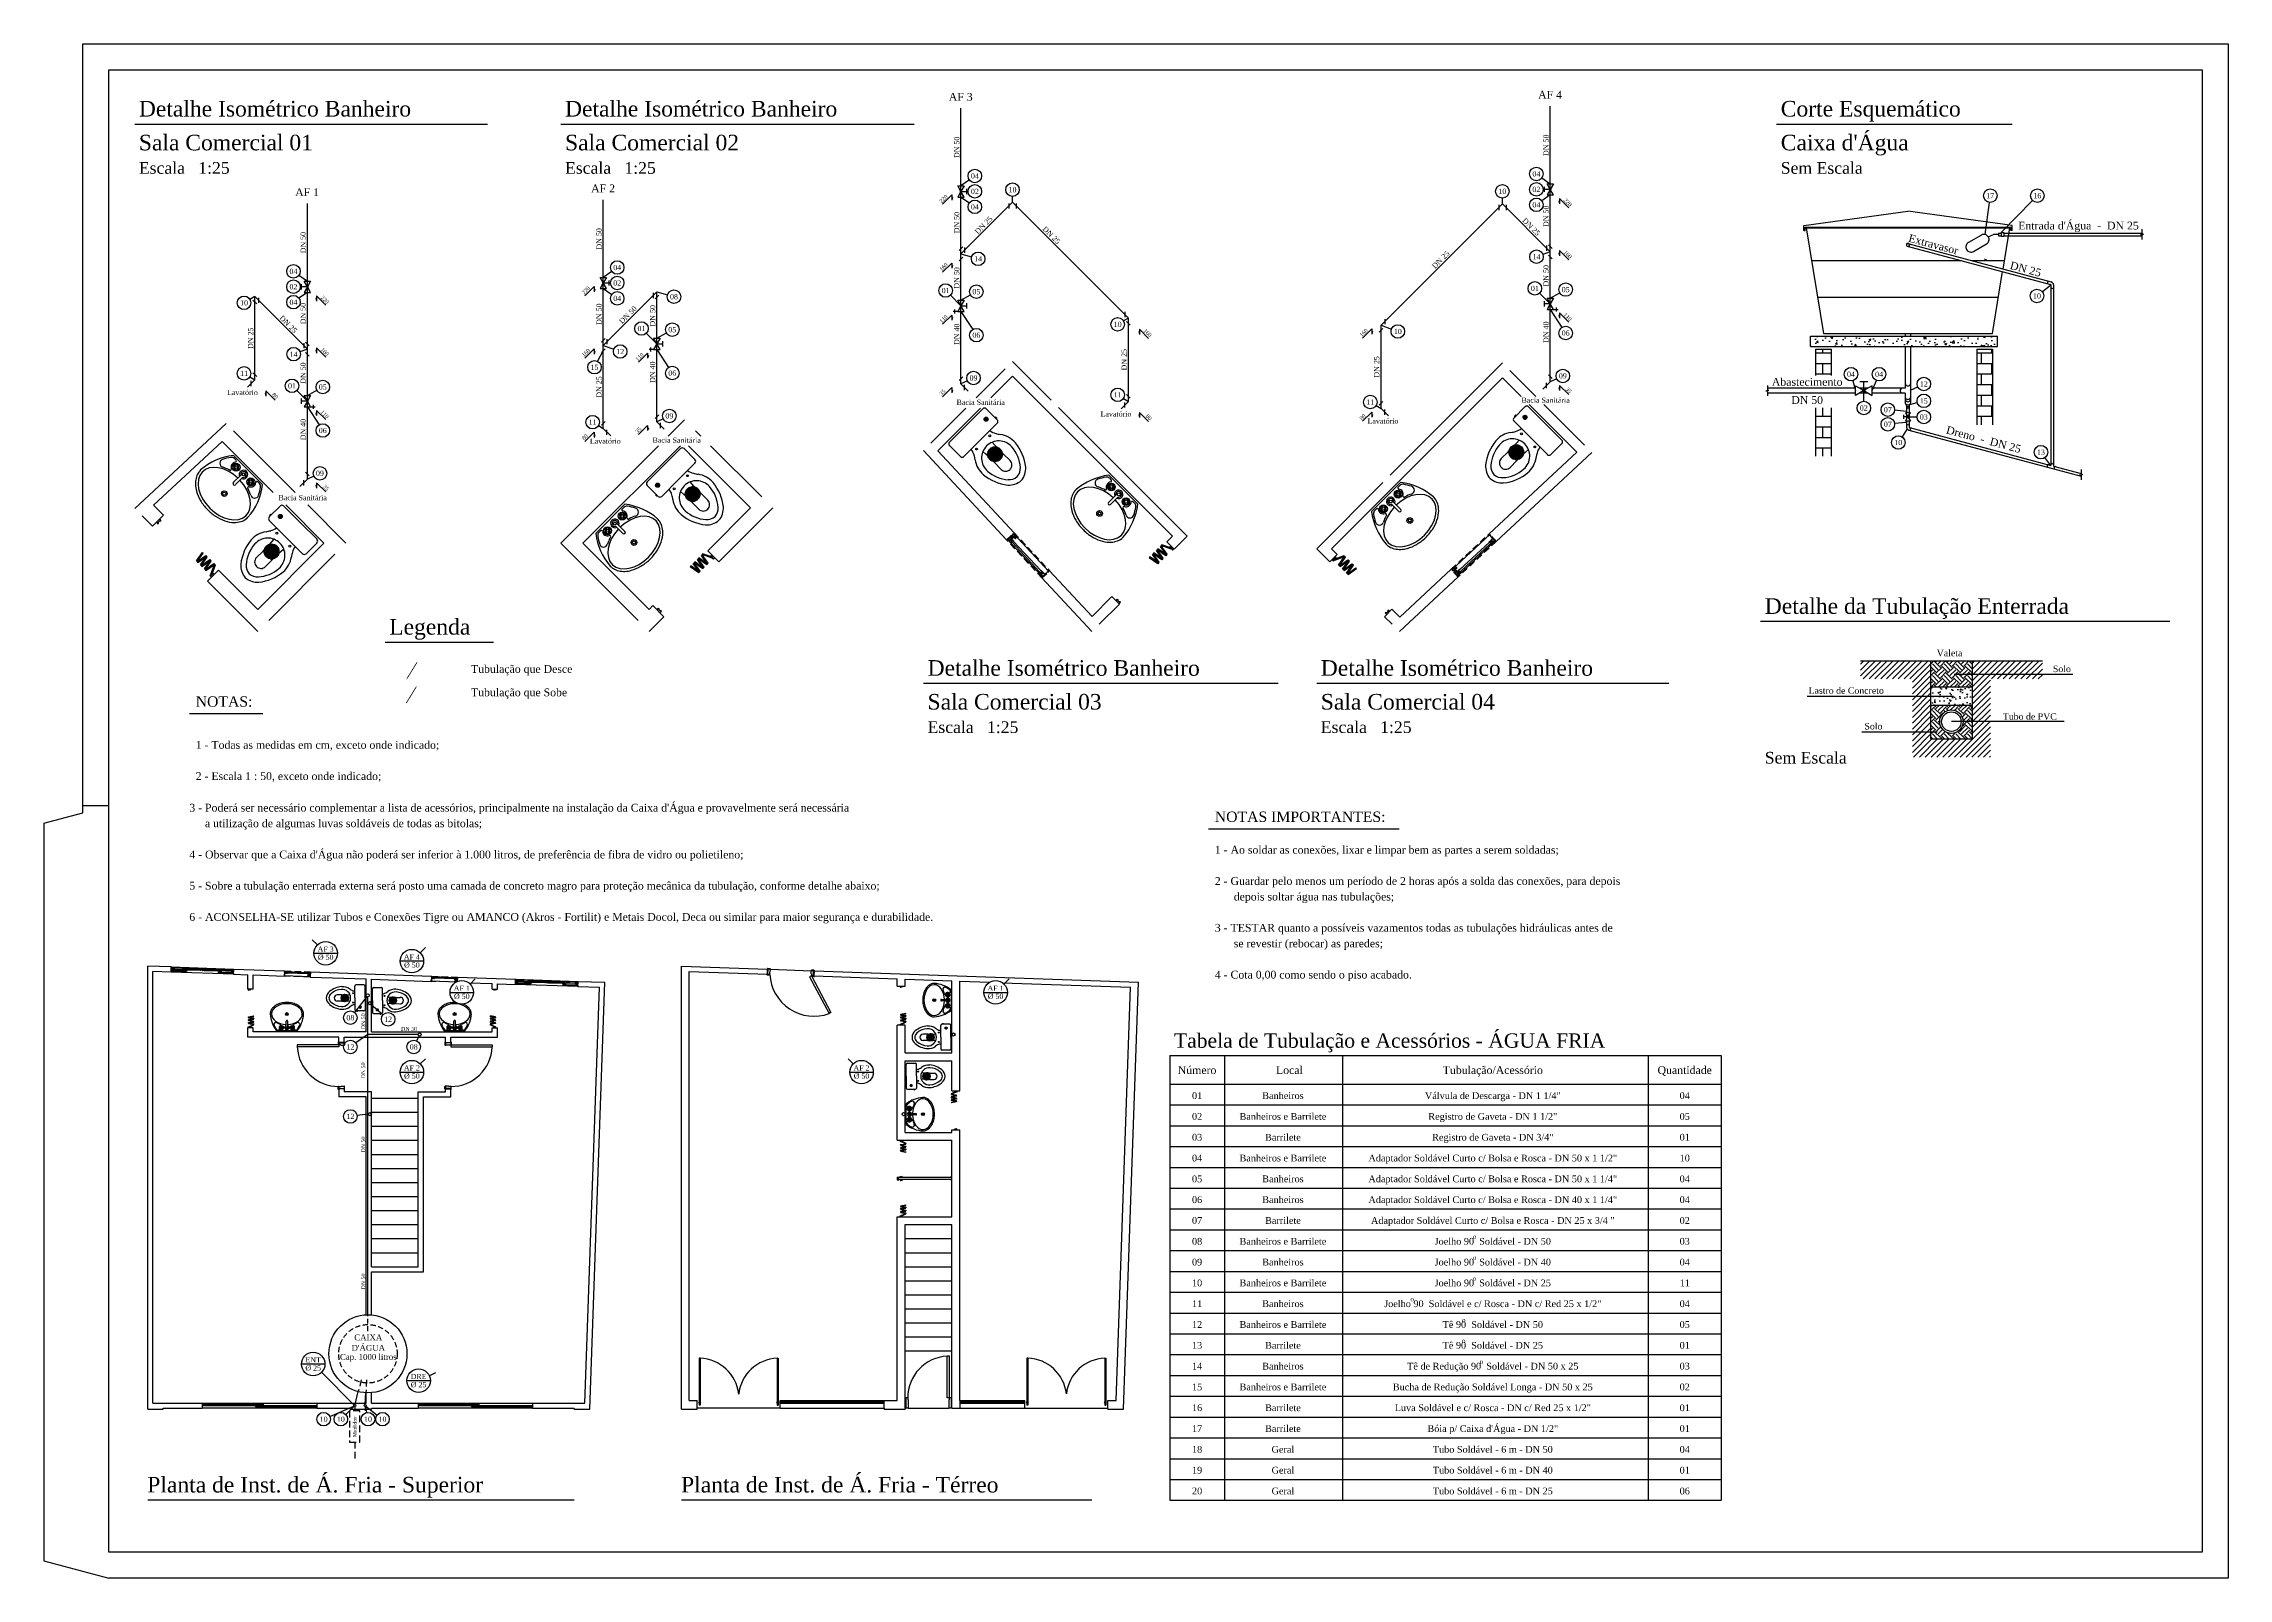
# Model space of a CAD drawing. Header units: millimetres. Extents: x 8900 to 13100, y 733 to 3683.
import ezdxf
from ezdxf.enums import TextEntityAlignment as Align

# ---------------------------------------------------------------- set-up
doc = ezdxf.new("R2010")
doc.units = ezdxf.units.MM
doc.linetypes.add('DASHED', pattern=[19.05, 12.7, -6.35])
doc.linetypes.add('HIDDEN', pattern=[0.375, 0.25, -0.125])
for name, color, linetype in [('001 - 0.050', 1, 'Continuous'), ('002 - 0.150', 2, 'Continuous'), ('003 - 0.250', 3, 'Continuous'), ('004 - 0.350', 4, 'Continuous'), ('005 - 0.350 Color', 5, 'Continuous'), ('006 - 0.500', 6, 'Continuous'), ('014 - 1.000', 14, 'Continuous')]:
    doc.layers.add(name, color=color, linetype=linetype)
doc.styles.add('style1', font='BOOKOS.TTF')
doc.styles.add('style2', font='BOOKOSBI.TTF')
doc.styles.add('style4', font='romantic.ttf')
pattern_1 = [(45, (6596.734, -813.619), (2e-15, 22.45064), [15.875, -15.875]), (45, (6592.524, -809.41), (2e-15, 22.45064), [15.875, -15.875]), (45, (6588.315, -805.2), (2e-15, 22.45064), [15.875, -15.875]), (135, (6588.315, -802.393), (-22.45064, 2e-15), [15.875, -15.875]), (135, (6592.524, -798.184), (-22.45064, 2e-15), [15.875, -15.875]), (135, (6596.734, -793.974), (-22.45064, 2e-15), [15.875, -15.875])]

msp = doc.modelspace()

# ---------------------------------------------------------------- hatches: boundary and pattern name
at = {"layer": '001 - 0.050', "ltscale": 2.5}
h = msp.add_hatch(dxfattribs=at)
h.set_pattern_fill('AR-CONC', color=256, scale=0.2, style=0)
h.set_pattern_definition([(50, (-1091.74, -1207.482), (36.436934, -3.18782), [3.81, -41.91]), (355, (-1091.74, -1207.482), (-7.04857, 38.21133), [3.048, -33.528]), (100.451, (-1088.704, -1207.748), (29.3885, 35.02334), [3.238, -35.618]), (46.1842, (-1091.74, -1197.322), (54.21581, -8.40847), [5.715, -62.865]), (96.6356, (-1087.22, -1198.023), (47.48085, 49.48511), [4.857, -53.427]), (351.184, (-1091.74, -1197.32), (47.48092, 49.48502), [4.572, -50.292]), (21, (-1086.66, -1199.862), (30.322976, -20.453104), [3.81, -41.91]), (326, (-1086.66, -1199.862), (12.36041, 36.83759), [3.048, -33.528]), (71.4514, (-1084.134, -1201.567), (42.6833, 16.38457), [3.238, -35.618]), (37.5, (-1091.74, -1207.482), (0.617721, 16.911008), [0, -33.1216, 0, -34.036, 0, -33.655]), (7.5, (-1091.74, -1207.482), (13.363933, 20.036115), [0, -19.4056, 0, -32.3596, 0, -12.827]), (327.5, (-1103.069, -1207.482), (27.118119, -1.145749), [0, -12.7, 0, -39.624, 0, -52.578]), (317.5, (-1108.15, -1207.482), (29.625836, 5.0853), [0, -16.51, 0, -26.3144, 0, -37.338])])
h.paths.add_polyline_path([(12656.3, 3101), (12656.3, 3121), (12296.3, 3121), (12296.3, 3101)])
h = msp.add_hatch(dxfattribs=at)
h.set_pattern_fill('LINE', color=256, scale=2.5, angle=45, style=0)
h.set_pattern_definition([(45, (6596.734, -813.619), (-5.61266, 5.61266), [])])
h.paths.add_polyline_path([(12527.4, 2496.7), (12392.4, 2496.7), (12392.4, 2461.7), (12492.4, 2461.7), (12492.4, 2311.7), (12642.4, 2311.7), (12642.4, 2461.7), (12742.4, 2461.7), (12742.4, 2496.7), (12607.4, 2496.7), (12607.4, 2346.7), (12527.4, 2346.7)])
h = msp.add_hatch(dxfattribs=at)
h.set_pattern_fill('EARTH', color=256, scale=2.5, angle=45, style=0)
h.set_pattern_definition(pattern_1)
h.paths.add_polyline_path([(12607.4, 2446.7), (12607.4, 2496.7), (12527.4, 2496.7), (12527.4, 2446.7)])
h = msp.add_hatch(dxfattribs=at)
h.set_pattern_fill('AR-CONC', color=256, scale=0.15, style=0)
h.set_pattern_definition([(50, (6596.734, -813.619), (27.3277, -2.39086), [2.8575, -31.4325]), (355, (6596.734, -813.62), (-5.28642, 28.6585), [2.286, -25.146]), (100.451, (6599.01, -813.818), (22.04138, 26.2675), [2.4285, -26.7135]), (46.1842, (6596.734, -806), (40.66186, -6.30635), [4.28625, -47.14875]), (96.6356, (6600.122, -806.524), (35.61064, 37.11383), [3.64275, -40.07025]), (351.184, (6596.734, -806), (35.6107, 37.11377), [3.429, -37.719]), (21, (6600.544, -807.904), (22.74223, -15.33983), [2.8575, -31.4325]), (326, (6600.544, -807.904), (9.2703, 27.6282), [2.286, -25.146]), (71.4514, (6602.44, -809.182), (32.01247, 12.28843), [2.4285, -26.7135]), (37.5, (6596.734, -813.619), (0.46329, 12.683256), [0, -24.8412, 0, -25.527, 0, -25.24125]), (7.5, (6596.734, -813.619), (10.02295, 15.027086), [0, -14.5542, 0, -24.2697, 0, -9.62025]), (327.5, (6588.237, -813.619), (20.33859, -0.859312), [0, -9.525, 0, -29.718, 0, -39.4335]), (317.5, (6584.427, -813.619), (22.219377, 3.813974), [0, -12.3825, 0, -19.7358, 0, -28.0035])])
h.paths.add_polyline_path([(12607.4, 2411.7), (12607.4, 2446.7), (12527.4, 2446.7), (12527.4, 2411.7)])
h = msp.add_hatch(dxfattribs=at)
h.set_pattern_fill('EARTH', color=256, scale=2.5, angle=45, style=0)
h.set_pattern_definition(pattern_1)
h.paths.add_polyline_path([(12527.4, 2411.7), (12527.4, 2346.7), (12607.4, 2346.7), (12607.4, 2379.7), (12589.9, 2379.7, -1), (12544.9, 2379.7, -1), (12589.9, 2379.7), (12607.4, 2379.7), (12607.4, 2411.7)])
at = {"layer": '002 - 0.150', "ltscale": 2.5}
h = msp.add_hatch(dxfattribs=at)
h.set_pattern_fill('AR-B816', color=256, scale=0.1, style=0)
h.set_pattern_definition([(0, (-75, 0), (0, 20.32), []), (90, (-75, 0), (-20.32, 20.32), [20.32, -20.32])])
h.paths.add_polyline_path([(12646.3, 3096), (12616.3, 3096), (12616.3, 2950), (12646.3, 2950)])
h.paths.add_polyline_path([(12336.4, 3096), (12306.4, 3096), (12306.4, 3044.8), (12336.4, 3044.8)])
h.paths.add_polyline_path([(12336.4, 2982.7), (12306.4, 2982.7), (12306.4, 2890), (12336.4, 2890)])
at = {"layer": '005 - 0.350 Color', "ltscale": 2.5}
h = msp.add_hatch(color=256, dxfattribs=at)
h.paths.add_polyline_path([(10662.7, 3180, 0.065783), (10662.4, 3179.8), (10663.3, 3179)])
h.paths.add_polyline_path([(10663.3, 3180.2, 0.131652), (10662.7, 3180), (10663.3, 3179)])
h.paths.add_polyline_path([(10663.9, 3180, 0.131652), (10663.3, 3180.2), (10663.3, 3179)])
h.paths.add_polyline_path([(10663.9, 3180), (10663.3, 3179), (10664.5, 3179, 0.267949)])
h.paths.add_polyline_path([(10664.5, 3179), (10663.3, 3179), (10663.9, 3177.9, 0.267949)])
h.paths.add_polyline_path([(10663.3, 3179), (10663.3, 3177.7, 0.131652), (10663.9, 3177.9)])
h.paths.add_polyline_path([(10663.3, 3179), (10662.7, 3177.9, 0.131652), (10663.3, 3177.7)])
h.paths.add_polyline_path([(10663.3, 3179), (10662.4, 3179.8, 0.492849), (10662.7, 3177.9)])
h = msp.add_hatch(color=256, dxfattribs=at)
h.paths.add_polyline_path([(11795.4, 3183.8, 0.198665), (11795, 3182.9), (11796.2, 3182.9)])
h.paths.add_polyline_path([(11795.6, 3184, 0.065783), (11795.4, 3183.8), (11796.2, 3182.9)])
h.paths.add_polyline_path([(11796.2, 3184.2, 0.131652), (11795.6, 3184), (11796.2, 3182.9)])
h.paths.add_polyline_path([(11796.9, 3184, 0.131652), (11796.2, 3184.2), (11796.2, 3182.9)])
h.paths.add_polyline_path([(11796.9, 3184), (11796.2, 3182.9), (11796.9, 3181.9, 0.57735)])
h.paths.add_polyline_path([(11796.2, 3182.9), (11796.2, 3181.7, 0.131652), (11796.9, 3181.9)])
h.paths.add_polyline_path([(11796.2, 3182.9), (11795.6, 3181.9, 0.131652), (11796.2, 3181.7)])
h.paths.add_polyline_path([(11796.2, 3182.9), (11795, 3182.9, 0.267949), (11795.6, 3181.9)])
h = msp.add_hatch(color=256, dxfattribs=at)
h.paths.add_polyline_path([(10078, 3107.1, 0.065783), (10077.7, 3106.9), (10078.6, 3106)])
h.paths.add_polyline_path([(10078.6, 3107.2, 0.131652), (10078, 3107.1), (10078.6, 3106)])
h.paths.add_polyline_path([(10079.3, 3107.1, 0.131652), (10078.6, 3107.2), (10078.6, 3106)])
h.paths.add_polyline_path([(10079.3, 3107.1), (10078.6, 3106), (10079.9, 3106, 0.267949)])
h.paths.add_polyline_path([(10079.9, 3106), (10078.6, 3106), (10079.3, 3104.9, 0.267949)])
h.paths.add_polyline_path([(10078.6, 3106), (10078.6, 3104.7, 0.131652), (10079.3, 3104.9)])
h.paths.add_polyline_path([(10078.6, 3106), (10078, 3104.9, 0.131652), (10078.6, 3104.7)])
h.paths.add_polyline_path([(10078.6, 3106), (10077.7, 3106.9, 0.492849), (10078, 3104.9)])
h = msp.add_hatch(color=256, dxfattribs=at)
h.paths.add_polyline_path([(9406, 2996.8, 0.065783), (9405.8, 2996.6), (9406.7, 2995.7)])
h.paths.add_polyline_path([(9405.8, 2996.6, 0.198665), (9405.4, 2995.7), (9406.7, 2995.7)])
h.paths.add_polyline_path([(9406.7, 2996.9, 0.131652), (9406, 2996.8), (9406.7, 2995.7)])
h.paths.add_polyline_path([(9407.3, 2996.8, 0.131652), (9406.7, 2996.9), (9406.7, 2995.7)])
h.paths.add_polyline_path([(9407.3, 2996.8), (9406.7, 2995.7), (9407.3, 2994.6, 0.57735)])
h.paths.add_polyline_path([(9406.7, 2995.7), (9406.7, 2994.4, 0.131652), (9407.3, 2994.6)])
h.paths.add_polyline_path([(9406.7, 2995.7), (9406, 2994.6, 0.131652), (9406.7, 2994.4)])
h.paths.add_polyline_path([(9406.7, 2995.7), (9405.4, 2995.7, 0.267949), (9406, 2994.6)])

# ---------------------------------------------------------------- linework, layer by layer
at = {"layer": '001 - 0.050'}
for p, q in [((11747.6, 2985), (11726.6, 2964)), ((11747.6, 2985), (11747.6, 2985)), ((11747.6, 2985), (11747.6, 2985)), ((11786.3, 2953), (11754.4, 2985)), ((10673.2, 2949.1), (10641.2, 2917.1)), ((10673.2, 2949.1), (10705.2, 2981)), ((10701, 2921.3), (10732.9, 2953.3)), ((10715.5, 2961.2), (10707.9, 2961.2)), ((10715.6, 2960.9), (10707.9, 2960.9)), ((10715.5, 2960.7), (10707.9, 2960.7)), ((10715.5, 2961.8), (10708, 2961.8)), ((10715.5, 2961.5), (10708, 2961.5)), ((10715.5, 2960.4), (10708, 2960.4)), ((10708.1, 2959.7), (10708.1, 2962.3)), ((10715.4, 2962.1), (10708.1, 2962.1)), ((10715.4, 2960.1), (10708.1, 2960.1)), ((10715.3, 2959.8), (10708.1, 2959.8)), ((10715.3, 2962.4), (10708.2, 2962.4)), ((10715.2, 2959.5), (10708.3, 2959.5)), ((10708.4, 2959.1), (10708.4, 2962.9)), ((10715.1, 2962.7), (10708.4, 2962.7)), ((10715.1, 2959.2), (10708.4, 2959.2)), ((10715, 2963), (10708.5, 2963)), ((10714.9, 2958.9), (10708.6, 2958.9)), ((10708.7, 2958.6), (10708.7, 2963.3)), ((10714.8, 2963.3), (10708.7, 2963.3)), ((10714.7, 2958.6), (10708.8, 2958.6)), ((10709, 2958.3), (10709, 2963.7)), ((10714.5, 2963.6), (10709, 2963.6)), ((10714.4, 2958.3), (10709.1, 2958.3)), ((10709.3, 2958), (10709.3, 2964)), ((10714.2, 2963.9), (10709.3, 2963.9)), ((10714.1, 2958), (10709.4, 2958)), ((10709.6, 2957.8), (10709.6, 2964.2)), ((10713.8, 2964.2), (10709.7, 2964.2)), ((10709.9, 2957.6), (10709.9, 2964.3)), ((10713.6, 2957.7), (10709.9, 2957.7)), ((10710.2, 2957.5), (10710.2, 2964.5)), ((10713.2, 2964.5), (10710.3, 2964.5)), ((10710.5, 2957.4), (10710.5, 2964.6)), ((10712.9, 2957.4), (10710.6, 2957.4)), ((10710.8, 2957.3), (10710.8, 2964.7)), ((10711.1, 2957.2), (10711.1, 2964.8)), ((10711.4, 2957.2), (10711.4, 2964.8)), ((10711.7, 2957.2), (10711.7, 2964.8)), ((10711.9, 2981), (10732.9, 2960)), ((10711.9, 2981), (10711.9, 2981)), ((10711.9, 2981), (10711.9, 2981)), ((10712, 2957.2), (10712, 2964.8)), ((10712.3, 2957.2), (10712.3, 2964.8)), ((10712.6, 2957.3), (10712.6, 2964.7)), ((10712.9, 2957.4), (10712.9, 2964.6)), ((10713.2, 2957.5), (10713.2, 2964.5)), ((10713.5, 2957.6), (10713.5, 2964.4)), ((10713.8, 2957.8), (10713.8, 2964.2)), ((10714.1, 2958), (10714.1, 2964)), ((10714.4, 2958.3), (10714.4, 2963.7)), ((10714.7, 2958.6), (10714.7, 2963.4)), ((10715, 2959), (10715, 2963)), ((10715.3, 2959.6), (10715.3, 2962.4)), ((10729, 2964), (10729.8, 2964.8)), ((10729.8, 2964.8), (10732, 2962.5)), ((10730.4, 2964.8), (10732, 2963.2)), ((10731.2, 2961.7), (10732, 2962.5)), ((11758.6, 2925.3), (11726.6, 2957.2)), ((11729.1, 2968.8), (11727.5, 2967.2)), ((11729.7, 2968.8), (11727.5, 2966.5)), ((11728.3, 2965.7), (11727.5, 2966.5)), ((11730.6, 2968), (11729.7, 2968.8)), ((11744, 2965.5), (11751.5, 2965.5)), ((11744, 2965.2), (11751.6, 2965.2)), ((11744, 2964.9), (11751.6, 2964.9)), ((11744, 2964.6), (11751.6, 2964.6)), ((11744, 2964.3), (11751.5, 2964.3)), ((11744.1, 2966.1), (11751.4, 2966.1)), ((11744.1, 2965.8), (11751.5, 2965.8)), ((11744.1, 2964), (11751.5, 2964)), ((11744.2, 2963.6), (11744.2, 2966.4)), ((11744.2, 2963.7), (11751.4, 2963.7)), ((11744.3, 2966.4), (11751.3, 2966.4)), ((11744.3, 2963.4), (11751.3, 2963.4)), ((11744.4, 2966.7), (11751.2, 2966.7)), ((11744.4, 2963.1), (11751.1, 2963.1)), ((11744.5, 2963), (11744.5, 2967)), ((11744.6, 2967), (11751, 2967)), ((11744.6, 2962.8), (11750.9, 2962.8)), ((11744.8, 2962.6), (11744.8, 2967.4)), ((11744.8, 2967.3), (11750.8, 2967.3)), ((11744.8, 2962.5), (11750.7, 2962.5)), ((11745, 2967.6), (11750.5, 2967.6)), ((11745.1, 2962.2), (11745.1, 2967.7)), ((11745.1, 2962.2), (11750.4, 2962.2)), ((11745.3, 2967.9), (11750.2, 2967.9)), ((11745.4, 2962), (11745.4, 2968)), ((11745.5, 2962), (11750.1, 2962)), ((11745.7, 2961.8), (11745.7, 2968.2)), ((11745.8, 2968.2), (11749.8, 2968.2)), ((11745.9, 2961.7), (11749.6, 2961.7)), ((11746, 2961.6), (11746, 2968.4)), ((11746.3, 2968.5), (11749.2, 2968.5)), ((11746.3, 2961.5), (11746.3, 2968.5)), ((11746.6, 2961.3), (11746.6, 2968.6)), ((11746.6, 2961.4), (11749, 2961.4)), ((11746.9, 2961.3), (11746.9, 2968.7)), ((11747.2, 2961.2), (11747.2, 2968.7)), ((11747.5, 2961.2), (11747.5, 2968.8)), ((11747.8, 2961.2), (11747.8, 2968.8)), ((11748.1, 2961.2), (11748.1, 2968.8)), ((11748.4, 2961.2), (11748.4, 2968.7)), ((11748.7, 2961.3), (11748.7, 2968.7)), ((11749, 2961.4), (11749, 2968.6)), ((11749.3, 2961.5), (11749.3, 2968.5)), ((11749.6, 2961.6), (11749.6, 2968.3)), ((11749.9, 2961.8), (11749.9, 2968.2)), ((11750.2, 2962), (11750.2, 2967.9)), ((11750.5, 2962.3), (11750.5, 2967.7)), ((11750.8, 2962.6), (11750.8, 2967.3)), ((11751.1, 2963.1), (11751.1, 2966.9)), ((11751.4, 2963.7), (11751.4, 2966.2)), ((11786.3, 2953), (11818.3, 2921)), ((10092.1, 2872.6), (10124.1, 2904.5)), ((10130.8, 2904.5), (10151.8, 2883.5)), ((10641.2, 2910.3), (10662.2, 2889.3)), ((10701, 2921.3), (10669, 2889.3)), ((10728.5, 2878.4), (10705.2, 2898.8)), ((10741.9, 2898.9), (10715.3, 2898.9)), ((10741.9, 2898.9), (10715.3, 2898.9)), ((10715.6, 2887.7), (10715.6, 2899.6)), ((10741.1, 2900.5), (10716, 2900.5)), ((10716, 2895.7), (10716, 2899.7)), ((10740.1, 2902.1), (10717.1, 2902.1)), ((10717.6, 2898.9), (10717.6, 2902.8)), ((10738.7, 2903.7), (10718.4, 2903.7)), ((10719.2, 2902.1), (10719.2, 2904.5)), ((10719.2, 2895.7), (10719.2, 2899.7)), ((10736.8, 2905.3), (10720.3, 2905.3)), ((10720.8, 2905.3), (10720.8, 2905.7)), ((10720.8, 2898.9), (10720.8, 2902.9)), ((10722.5, 2902.1), (10722.5, 2906.1)), ((10722.5, 2895.7), (10722.5, 2899.7)), ((10733.9, 2906.9), (10723.3, 2906.9)), ((10743.8, 2893.8), (10723.4, 2917.1)), ((10724.1, 2905.3), (10724.1, 2907.2)), ((10724.1, 2898.9), (10724.1, 2902.9)), ((10725.7, 2902.1), (10725.7, 2906.1)), ((10725.7, 2895.7), (10725.7, 2899.7)), ((10727.3, 2905.3), (10727.3, 2907.9)), ((10727.3, 2898.9), (10727.3, 2902.9)), ((10728.9, 2902.1), (10728.9, 2906.1)), ((10728.9, 2895.7), (10728.9, 2899.7)), ((10730.5, 2905.3), (10730.5, 2907.8)), ((10730.5, 2898.9), (10730.5, 2907.8)), ((10730.5, 2898.9), (10730.5, 2902.9)), ((10732.1, 2902.1), (10732.1, 2906.1)), ((10732.1, 2895.7), (10732.1, 2899.7)), ((10733.7, 2905.3), (10733.7, 2907)), ((10733.7, 2898.9), (10733.7, 2902.9)), ((10735.3, 2902.1), (10735.3, 2906.1)), ((10735.3, 2895.7), (10735.3, 2899.7)), ((10736.9, 2898.9), (10736.9, 2902.9)), ((10744.6, 2894.5), (10738.1, 2901.8)), ((10738.5, 2902.1), (10738.5, 2903.9)), ((10738.5, 2895.7), (10738.5, 2899.7)), ((10740.1, 2898.9), (10740.1, 2902.1)), ((10741.7, 2895.7), (10741.7, 2899.2)), ((11715, 2898.5), (11701.8, 2885.8)), ((11715, 2898.5), (11721.4, 2905.8)), ((11715.7, 2897.7), (11736.1, 2921.1)), ((11716.7, 2898), (11745.2, 2898)), ((11716.8, 2899.6), (11745.1, 2899.6)), ((11717.1, 2901.2), (11744.8, 2901.2)), ((11717.6, 2902.9), (11744.2, 2902.9)), ((11717.6, 2902.9), (11744.2, 2902.9)), ((11717.8, 2899.6), (11717.8, 2903.2)), ((11718.4, 2904.5), (11743.5, 2904.5)), ((11719.4, 2906.1), (11742.5, 2906.1)), ((11719.4, 2902.9), (11719.4, 2906)), ((11719.4, 2896.4), (11719.4, 2900.4)), ((11720.8, 2907.7), (11741.1, 2907.7)), ((11721, 2906.1), (11721, 2907.9)), ((11721, 2899.6), (11721, 2903.7)), ((11722.6, 2902.9), (11722.6, 2906.9)), ((11722.6, 2896.4), (11722.6, 2900.4)), ((11722.7, 2909.3), (11739.2, 2909.3)), ((11724.2, 2906.1), (11724.2, 2910.1)), ((11724.2, 2899.6), (11724.2, 2903.7)), ((11725.6, 2910.9), (11736.3, 2910.9)), ((11725.8, 2909.3), (11725.8, 2911)), ((11725.8, 2902.9), (11725.8, 2906.9)), ((11725.8, 2896.4), (11725.8, 2900.4)), ((11727.4, 2906.1), (11727.4, 2910.1)), ((11727.4, 2899.6), (11727.4, 2903.7)), ((11729, 2902.9), (11729, 2911.8)), ((11729, 2909.3), (11729, 2911.8)), ((11729, 2902.9), (11729, 2906.9)), ((11729, 2896.4), (11729, 2900.4)), ((11730.6, 2906.1), (11730.6, 2910.1)), ((11730.6, 2899.6), (11730.6, 2903.7)), ((11731, 2882.4), (11754.3, 2902.7)), ((11732.2, 2909.3), (11732.2, 2911.9)), ((11732.2, 2902.9), (11732.2, 2906.9)), ((11732.2, 2896.4), (11732.2, 2900.4)), ((11733.9, 2906.1), (11733.9, 2910.1)), ((11733.9, 2899.6), (11733.9, 2903.7)), ((11735.5, 2909.3), (11735.5, 2911.2)), ((11735.5, 2902.9), (11735.5, 2906.9)), ((11735.5, 2896.4), (11735.5, 2900.4)), ((11737.1, 2906.1), (11737.1, 2910.1)), ((11737.1, 2899.6), (11737.1, 2903.7)), ((11738.7, 2909.3), (11738.7, 2909.6)), ((11738.7, 2902.9), (11738.7, 2906.9)), ((11738.7, 2896.4), (11738.7, 2900.4)), ((11740.3, 2906.1), (11740.3, 2908.4)), ((11740.3, 2899.6), (11740.3, 2903.7)), ((11741.9, 2902.9), (11741.9, 2906.8)), ((11741.9, 2896.4), (11741.9, 2900.4)), ((11743.5, 2899.6), (11743.5, 2903.7)), ((11743.9, 2891.6), (11743.9, 2903.6)), ((11745.1, 2896.4), (11745.1, 2899.5)), ((11758.6, 2925.3), (11790.6, 2893.3)), ((11818.3, 2914.3), (11797.3, 2893.3)), ((9264.5, 2891.5), (9320.5, 2835.5)), ((9266.3, 2885.5), (9269.6, 2882.2)), ((9267.3, 2870.2), (9266.3, 2871.3)), ((9267.3, 2867.5), (9266.3, 2866.4)), ((9268.3, 2871.2), (9267.2, 2872.2)), ((9268.3, 2866.5), (9267.2, 2865.4)), ((9271, 2871.2), (9272.1, 2872.2)), ((9271, 2866.5), (9272.1, 2865.4)), ((9272, 2870.2), (9273.1, 2871.3)), ((9272, 2867.5), (9273.1, 2866.4)), ((10092.1, 2872.6), (10060.1, 2840.6)), ((10119.8, 2844.8), (10151.8, 2876.8)), ((10742.9, 2894.1), (10714.3, 2894.1)), ((10742.8, 2892.4), (10714.3, 2892.4)), ((10742.7, 2895.7), (10714.4, 2895.7)), ((10714.4, 2892.4), (10714.4, 2895.5)), ((10742.6, 2890.8), (10714.6, 2890.8)), ((10742.4, 2897.3), (10714.8, 2897.3)), ((10742.2, 2889.2), (10715, 2889.2)), ((10741.5, 2887.6), (10715.6, 2887.6)), ((10716, 2889.2), (10716, 2893.2)), ((10740.7, 2886), (10716.5, 2886)), ((10717.6, 2892.4), (10717.6, 2896.5)), ((10717.6, 2886), (10717.6, 2890)), ((10739.5, 2884.4), (10717.7, 2884.4)), ((10739.1, 2884), (10718.1, 2884)), ((10719.2, 2889.2), (10719.2, 2893.2)), ((10719.2, 2882.8), (10719.2, 2886.8)), ((10737.9, 2882.8), (10719.3, 2882.8)), ((10727.7, 2877.7), (10720.4, 2884.1)), ((10720.8, 2892.4), (10720.8, 2896.5)), ((10720.8, 2886), (10720.8, 2890)), ((10720.8, 2881.6), (10720.8, 2883.6)), ((10735.6, 2881.2), (10721.6, 2881.2)), ((10722.5, 2889.2), (10722.5, 2893.2)), ((10722.5, 2882.8), (10722.5, 2886.8)), ((10724.1, 2892.4), (10724.1, 2896.5)), ((10724.1, 2886), (10724.1, 2890)), ((10724.1, 2880.1), (10724.1, 2883.6)), ((10725.7, 2889.2), (10725.7, 2893.2)), ((10725.7, 2882.8), (10725.7, 2886.8)), ((10725.7, 2879.7), (10725.7, 2880.4)), ((10731.1, 2879.6), (10726.1, 2879.6)), ((10727.3, 2892.4), (10727.3, 2896.5)), ((10727.3, 2886), (10727.3, 2890)), ((10727.3, 2879.6), (10727.3, 2883.6)), ((10727.7, 2877.7), (10740.4, 2864.5)), ((10728.5, 2878.4), (10736.1, 2886.1)), ((10728.9, 2889.2), (10728.9, 2893.2)), ((10728.9, 2882.8), (10728.9, 2886.8)), ((10728.9, 2879.4), (10728.9, 2880.4)), ((10730.5, 2892.4), (10730.5, 2896.5)), ((10730.5, 2886), (10730.5, 2890)), ((10730.5, 2879.6), (10730.5, 2883.6)), ((10732.1, 2889.2), (10732.1, 2893.2)), ((10732.1, 2882.8), (10732.1, 2886.8)), ((10732.1, 2879.8), (10732.1, 2880.4)), ((10733.7, 2892.4), (10733.7, 2896.5)), ((10733.7, 2886), (10733.7, 2890)), ((10733.7, 2880.3), (10733.7, 2883.6)), ((10735.3, 2889.2), (10735.3, 2893.2)), ((10735.3, 2882.8), (10735.3, 2886.8)), ((10743.8, 2893.8), (10736.1, 2886.1)), ((10736.9, 2892.4), (10736.9, 2896.5)), ((10736.9, 2886), (10736.9, 2890)), ((10736.9, 2882.1), (10736.9, 2883.6)), ((10738.5, 2889.2), (10738.5, 2893.2)), ((10738.5, 2883.4), (10738.5, 2886.8)), ((10740.1, 2892.4), (10740.1, 2896.5)), ((10740.1, 2886), (10740.1, 2890)), ((10741.7, 2889.2), (10741.7, 2893.2)), ((10744.6, 2894.5), (10757.7, 2881.8)), ((11715.7, 2897.7), (11723.4, 2890.1)), ((11716.7, 2896.4), (11745.2, 2896.4)), ((11716.9, 2894.8), (11744.9, 2894.8)), ((11717.4, 2893.2), (11744.5, 2893.2)), ((11717.8, 2893.2), (11717.8, 2897.2)), ((11718, 2891.6), (11743.9, 2891.6)), ((11718.9, 2890), (11743, 2890)), ((11731.8, 2881.6), (11719.1, 2868.5)), ((11719.4, 2890), (11719.4, 2894)), ((11720, 2888.4), (11741.8, 2888.4)), ((11720.4, 2888), (11741.5, 2888)), ((11721, 2893.2), (11721, 2897.2)), ((11721, 2887.4), (11721, 2890.8)), ((11721.6, 2886.8), (11740.2, 2886.8)), ((11722.6, 2890), (11722.6, 2894)), ((11722.6, 2886), (11722.6, 2887.6)), ((11731, 2882.4), (11723.4, 2890.1)), ((11723.9, 2885.2), (11737.9, 2885.2)), ((11724.2, 2893.2), (11724.2, 2897.2)), ((11724.2, 2886.8), (11724.2, 2890.8)), ((11725.8, 2890), (11725.8, 2894)), ((11725.8, 2884.3), (11725.8, 2887.6)), ((11727.4, 2893.2), (11727.4, 2897.2)), ((11727.4, 2886.8), (11727.4, 2890.8)), ((11727.4, 2883.8), (11727.4, 2884.4)), ((11728.4, 2883.6), (11733.4, 2883.6)), ((11729, 2890), (11729, 2894)), ((11729, 2883.6), (11729, 2887.6)), ((11730.6, 2893.2), (11730.6, 2897.2)), ((11730.6, 2886.8), (11730.6, 2890.8)), ((11730.6, 2883.3), (11730.6, 2884.4)), ((11731.8, 2881.6), (11739.1, 2888.1)), ((11732.2, 2890), (11732.2, 2894)), ((11732.2, 2883.6), (11732.2, 2887.6)), ((11733.9, 2893.2), (11733.9, 2897.2)), ((11733.9, 2886.8), (11733.9, 2890.8)), ((11733.9, 2883.6), (11733.9, 2884.4)), ((11735.5, 2890), (11735.5, 2894)), ((11735.5, 2884.1), (11735.5, 2887.6)), ((11737.1, 2893.2), (11737.1, 2897.2)), ((11737.1, 2886.8), (11737.1, 2890.8)), ((11738.7, 2890), (11738.7, 2894)), ((11738.7, 2885.6), (11738.7, 2887.6)), ((11740.3, 2893.2), (11740.3, 2897.2)), ((11740.3, 2886.8), (11740.3, 2890.8)), ((11741.9, 2890), (11741.9, 2894)), ((11743.5, 2893.2), (11743.5, 2897.2)), ((9264.3, 2839.2), (9278.5, 2853.3)), ((9282.3, 2849.4), (9268.2, 2835.3)), ((9295.5, 2842), (9294.5, 2843.1)), ((9295.5, 2839.3), (9294.5, 2838.2)), ((9296.5, 2843), (9295.4, 2844)), ((9296.5, 2838.3), (9295.4, 2837.2)), ((9299.2, 2843), (9300.3, 2844)), ((9299.2, 2838.3), (9300.3, 2837.2)), ((9300.2, 2842), (9301.3, 2843.1)), ((9300.2, 2839.3), (9301.3, 2838.2)), ((9311.3, 2840.5), (9314.5, 2837.3)), ((10060.1, 2833.8), (10081.1, 2812.8)), ((10060.1, 2833.8), (10060.1, 2833.8)), ((10060.1, 2833.8), (10060.1, 2833.8)), ((10083.9, 2834.3), (10076.3, 2834.3)), ((10083.9, 2834), (10076.3, 2834)), ((10083.9, 2833.7), (10076.3, 2833.7)), ((10077.1, 2816.8), (10076.3, 2816)), ((10076.3, 2816), (10078.6, 2813.7)), ((10076.3, 2815.3), (10077.9, 2813.7)), ((10083.8, 2834.9), (10076.4, 2834.9)), ((10083.9, 2834.6), (10076.4, 2834.6)), ((10083.9, 2833.4), (10076.4, 2833.4)), ((10083.8, 2833.1), (10076.4, 2833.1)), ((10083.7, 2835.2), (10076.5, 2835.2)), ((10083.7, 2832.8), (10076.5, 2832.8)), ((10083.6, 2835.5), (10076.6, 2835.5)), ((10076.6, 2832.5), (10076.6, 2835.4)), ((10083.6, 2832.5), (10076.6, 2832.5)), ((10083.5, 2832.2), (10076.7, 2832.2)), ((10083.5, 2835.8), (10076.8, 2835.8)), ((10083.3, 2836.1), (10076.9, 2836.1)), ((10076.9, 2832), (10076.9, 2836)), ((10083.3, 2831.9), (10076.9, 2831.9)), ((10083.1, 2831.6), (10077.1, 2831.6)), ((10077.2, 2831.6), (10077.2, 2836.4)), ((10083.1, 2836.4), (10077.2, 2836.4)), ((10082.8, 2836.7), (10077.4, 2836.7)), ((10082.9, 2831.3), (10077.4, 2831.3)), ((10077.5, 2831.2), (10077.5, 2836.7)), ((10082.5, 2831), (10077.7, 2831)), ((10077.8, 2831), (10077.8, 2837)), ((10082.5, 2837), (10077.8, 2837)), ((10078.1, 2830.8), (10078.1, 2837.2)), ((10082.1, 2830.7), (10078.1, 2830.7)), ((10082, 2837.3), (10078.2, 2837.3)), ((10078.4, 2830.6), (10078.4, 2837.4)), ((10079.4, 2814.5), (10078.6, 2813.7)), ((10078.7, 2830.5), (10078.7, 2837.5)), ((10081.5, 2830.4), (10078.7, 2830.4)), ((10081.4, 2837.6), (10078.9, 2837.6)), ((10079, 2830.4), (10079, 2837.6)), ((10079.3, 2830.3), (10079.3, 2837.7)), ((10079.6, 2830.2), (10079.6, 2837.8)), ((10079.9, 2830.2), (10079.9, 2837.8)), ((10080.2, 2830.2), (10080.2, 2837.8)), ((10080.5, 2830.2), (10080.5, 2837.8)), ((10080.8, 2830.2), (10080.8, 2837.7)), ((10081.1, 2830.3), (10081.1, 2837.7)), ((10081.4, 2830.4), (10081.4, 2837.6)), ((10081.7, 2830.5), (10081.7, 2837.5)), ((10082, 2830.7), (10082, 2837.3)), ((10082.3, 2830.8), (10082.3, 2837.1)), ((10082.5, 2831.1), (10082.5, 2836.9)), ((10082.8, 2831.3), (10082.8, 2836.7)), ((10083.1, 2831.7), (10083.1, 2836.3)), ((10083.4, 2832.1), (10083.4, 2835.9)), ((10083.7, 2832.8), (10083.7, 2835.2)), ((10119.8, 2844.8), (10087.9, 2812.8)), ((10147.4, 2801.9), (10124, 2822.3)), ((10135.8, 2818.5), (10133.2, 2818.5)), ((10142.2, 2815.2), (10133.3, 2815.2)), ((10135.8, 2815.2), (10133.3, 2815.2)), ((10135.8, 2821.7), (10133.9, 2821.7)), ((10134.2, 2811.8), (10134.2, 2822.5)), ((10139, 2823.3), (10135, 2823.3)), ((10139, 2820.1), (10135, 2820.1)), ((10139, 2816.9), (10135, 2816.9)), ((10135.8, 2824.9), (10135.5, 2824.9)), ((10135.8, 2808.9), (10135.8, 2825.4)), ((10139, 2826.5), (10136.7, 2826.5)), ((10137.4, 2807), (10137.4, 2827.3)), ((10142.2, 2824.9), (10138.2, 2824.9)), ((10142.2, 2821.7), (10138.2, 2821.7)), ((10142.2, 2818.5), (10138.2, 2818.5)), ((10142.2, 2815.2), (10138.2, 2815.2)), ((10142.2, 2828.1), (10138.3, 2828.1)), ((10139, 2805.6), (10139, 2828.7)), ((10140.6, 2804.6), (10140.6, 2829.7)), ((10145.5, 2829.7), (10141.4, 2829.7)), ((10145.5, 2826.5), (10141.4, 2826.5)), ((10145.5, 2823.3), (10141.4, 2823.3)), ((10145.5, 2820.1), (10141.4, 2820.1)), ((10145.5, 2816.9), (10141.4, 2816.9)), ((10153.4, 2830.1), (10141.5, 2830.1)), ((10142.2, 2803.9), (10142.2, 2830.5)), ((10142.2, 2803.9), (10142.2, 2830.5)), ((10162.7, 2817.3), (10142.4, 2840.5)), ((10143.8, 2803.3), (10143.8, 2831)), ((10148.7, 2828.1), (10144.7, 2828.1)), ((10148.7, 2824.9), (10144.7, 2824.9)), ((10148.7, 2821.7), (10144.7, 2821.7)), ((10148.7, 2818.5), (10144.7, 2818.5)), ((10148.7, 2815.2), (10144.7, 2815.2)), ((10145.5, 2803), (10145.5, 2831.3)), ((10148.7, 2831.3), (10145.6, 2831.3)), ((10147.1, 2802.9), (10147.1, 2831.4)), ((10151.9, 2829.7), (10147.9, 2829.7)), ((10151.9, 2826.5), (10147.9, 2826.5)), ((10151.9, 2823.3), (10147.9, 2823.3)), ((10151.9, 2820.1), (10147.9, 2820.1)), ((10151.9, 2816.9), (10147.9, 2816.9)), ((10148.7, 2802.9), (10148.7, 2831.4)), ((10150.3, 2803.2), (10150.3, 2831.2)), ((10155.1, 2828.1), (10151.1, 2828.1)), ((10155.1, 2824.9), (10151.1, 2824.9)), ((10155.1, 2821.7), (10151.1, 2821.7)), ((10155.1, 2818.5), (10151.1, 2818.5)), ((10155.1, 2815.2), (10151.1, 2815.2)), ((10151.9, 2803.6), (10151.9, 2830.7)), ((10153.5, 2804.2), (10153.5, 2830.1)), ((10158.3, 2826.5), (10154.3, 2826.5)), ((10158.3, 2823.3), (10154.3, 2823.3)), ((10158.3, 2820.1), (10154.3, 2820.1)), ((10158.3, 2816.9), (10154.3, 2816.9)), ((10162.7, 2817.3), (10155, 2809.6)), ((10155.1, 2805.1), (10155.1, 2829.2)), ((10156.7, 2806.3), (10156.7, 2828)), ((10163.5, 2818), (10157, 2825.3)), ((10157.1, 2806.6), (10157.1, 2827.7)), ((10159.5, 2824.9), (10157.5, 2824.9)), ((10161, 2821.7), (10157.5, 2821.7)), ((10161.5, 2818.5), (10157.5, 2818.5)), ((10161.5, 2815.2), (10157.5, 2815.2)), ((10158.3, 2807.9), (10158.3, 2826.4)), ((10159.9, 2810.2), (10159.9, 2824.1)), ((10161.4, 2820.1), (10160.7, 2820.1)), ((10161.7, 2816.9), (10160.7, 2816.9)), ((10161.5, 2814.7), (10161.5, 2819.7)), ((10163.5, 2818), (10176.6, 2805.3)), ((10947.1, 2801.2), (10961.2, 2815.3)), ((10947.3, 2853.5), (11003.3, 2797.5)), ((10949, 2847.5), (10952.3, 2844.2)), ((10950.1, 2832.2), (10949, 2833.2)), ((10950.1, 2829.4), (10949, 2828.4)), ((10951, 2833.2), (10950, 2834.2)), ((10951, 2828.5), (10950, 2827.4)), ((10953.8, 2833.2), (10954.8, 2834.2)), ((10953.8, 2828.5), (10954.8, 2827.4)), ((10954.8, 2832.2), (10955.8, 2833.2)), ((10954.8, 2829.4), (10955.8, 2828.4)), ((11452.7, 2783.8), (11508.7, 2839.8)), ((11501.2, 2818.5), (11500.2, 2819.5)), ((11501.2, 2815.7), (11500.2, 2814.7)), ((11502.2, 2819.5), (11501.1, 2820.5)), ((11502.2, 2814.7), (11501.1, 2813.7)), ((11503.7, 2830.5), (11507, 2833.8)), ((11504.9, 2814.8), (11506, 2813.7)), ((11505, 2819.5), (11506, 2820.5)), ((11505.9, 2818.5), (11507, 2819.5)), ((11505.9, 2815.7), (11507, 2814.7)), ((9354.5, 2794.2), (9333.5, 2773.2)), ((9336, 2778), (9334.4, 2776.4)), ((9336.6, 2778), (9334.4, 2775.7)), ((9335.2, 2774.9), (9334.4, 2775.7)), ((9337.4, 2777.2), (9336.6, 2778)), ((9350.9, 2775), (9358.4, 2775)), ((9350.9, 2774.7), (9358.4, 2774.7)), ((9350.9, 2774.4), (9358.5, 2774.4)), ((9350.9, 2774.1), (9358.5, 2774.1)), ((9350.9, 2773.8), (9358.5, 2773.8)), ((9350.9, 2773.5), (9358.4, 2773.5)), ((9351, 2775.3), (9358.3, 2775.3)), ((9351, 2773.3), (9358.4, 2773.3)), ((9351.1, 2775.6), (9358.2, 2775.6)), ((9351.1, 2772.8), (9351.1, 2775.6)), ((9351.1, 2773), (9358.3, 2773)), ((9351.2, 2772.7), (9358.1, 2772.7)), ((9351.3, 2775.9), (9358.1, 2775.9)), ((9351.3, 2772.4), (9358, 2772.4)), ((9351.4, 2776.2), (9357.9, 2776.2)), ((9351.4, 2772.2), (9351.4, 2776.2)), ((9351.5, 2772.1), (9357.8, 2772.1)), ((9351.6, 2776.5), (9357.7, 2776.5)), ((9351.7, 2771.8), (9351.7, 2776.6)), ((9351.9, 2776.8), (9357.4, 2776.8)), ((9352, 2771.5), (9352, 2776.9)), ((9352.2, 2777.1), (9357.1, 2777.1)), ((9352.3, 2771.2), (9352.3, 2777.2)), ((9352.6, 2777.4), (9356.7, 2777.4)), ((9352.6, 2771), (9352.6, 2777.4)), ((9352.9, 2770.8), (9352.9, 2777.6)), ((9353.2, 2777.7), (9356.1, 2777.7)), ((9353.2, 2770.7), (9353.2, 2777.7)), ((9353.5, 2770.6), (9353.5, 2777.8)), ((9353.8, 2770.5), (9353.8, 2777.9)), ((9354.1, 2770.4), (9354.1, 2778)), ((9354.4, 2770.4), (9354.4, 2778)), ((9354.5, 2794.2), (9354.5, 2794.2)), ((9354.5, 2794.2), (9354.5, 2794.2)), ((9354.7, 2770.4), (9354.7, 2778)), ((9355, 2770.4), (9355, 2778)), ((9355.3, 2770.4), (9355.3, 2777.9)), ((9355.6, 2770.5), (9355.6, 2777.9)), ((9355.9, 2770.6), (9355.9, 2777.8)), ((9356.2, 2770.7), (9356.2, 2777.7)), ((9356.5, 2770.8), (9356.5, 2777.5)), ((9356.8, 2771), (9356.8, 2777.4)), ((9357.1, 2771.2), (9357.1, 2777.1)), ((9357.4, 2771.5), (9357.4, 2776.9)), ((9357.7, 2771.8), (9357.7, 2776.5)), ((9358, 2772.3), (9358, 2776.1)), ((9358.3, 2772.9), (9358.3, 2775.5)), ((9393.2, 2762.2), (9361.2, 2794.2)), ((9961.1, 2741.6), (10017.1, 2797.6)), ((10009.6, 2776.3), (10008.5, 2777.4)), ((10009.6, 2773.6), (10008.5, 2772.5)), ((10010.6, 2777.3), (10009.5, 2778.3)), ((10010.5, 2772.6), (10009.5, 2771.5)), ((10012, 2788.3), (10015.3, 2791.6)), ((10013.3, 2777.3), (10014.4, 2778.3)), ((10013.3, 2772.6), (10014.4, 2771.5)), ((10014.3, 2776.3), (10015.3, 2777.4)), ((10014.3, 2773.5), (10015.3, 2772.5)), ((10135.8, 2812), (10134.1, 2812)), ((10139, 2813.6), (10135, 2813.6)), ((10139, 2810.4), (10135, 2810.4)), ((10139, 2807.2), (10137.2, 2807.2)), ((10142.2, 2812), (10138.2, 2812)), ((10142.2, 2808.8), (10138.2, 2808.8)), ((10142.2, 2805.6), (10139.1, 2805.6)), ((10146.6, 2801.2), (10139.3, 2807.6)), ((10145.5, 2813.6), (10141.4, 2813.6)), ((10145.5, 2810.4), (10141.4, 2810.4)), ((10145.5, 2807.2), (10141.4, 2807.2)), ((10145.5, 2804), (10141.9, 2804)), ((10148.7, 2812), (10144.7, 2812)), ((10148.7, 2808.8), (10144.7, 2808.8)), ((10148.7, 2805.6), (10144.7, 2805.6)), ((10146.6, 2801.2), (10159.3, 2788)), ((10147.4, 2801.9), (10155, 2809.6)), ((10151.9, 2813.6), (10147.9, 2813.6)), ((10151.9, 2810.4), (10147.9, 2810.4)), ((10151.9, 2807.2), (10147.9, 2807.2)), ((10151.9, 2804), (10147.9, 2804)), ((10155.1, 2812), (10151.1, 2812)), ((10155.1, 2808.8), (10151.1, 2808.8)), ((10155.1, 2805.6), (10151.1, 2805.6)), ((10158.3, 2813.6), (10154.3, 2813.6)), ((10158.3, 2810.4), (10154.3, 2810.4)), ((10157.7, 2807.2), (10154.3, 2807.2)), ((10160.8, 2812), (10157.5, 2812)), ((10159.1, 2808.8), (10157.5, 2808.8)), ((10161.3, 2813.6), (10160.7, 2813.6)), ((10965.1, 2811.4), (10951, 2797.3)), ((10978.2, 2804), (10977.2, 2805)), ((10978.3, 2801.2), (10977.2, 2800.2)), ((10979.2, 2805), (10978.2, 2806)), ((10979.2, 2800.3), (10978.2, 2799.2)), ((10982, 2805), (10983, 2806)), ((10982, 2800.3), (10983, 2799.2)), ((10983, 2804), (10984, 2805)), ((10983, 2801.2), (10984, 2800.2)), ((10994, 2802.5), (10997.3, 2799.2)), ((11458.7, 2785.5), (11462, 2788.8)), ((11473, 2790.3), (11472, 2791.3)), ((11473, 2787.5), (11472, 2786.5)), ((11474, 2791.3), (11472.9, 2792.3)), ((11474, 2786.6), (11472.9, 2785.5)), ((11476.7, 2786.6), (11477.8, 2785.5)), ((11476.8, 2791.3), (11477.8, 2792.3)), ((11477.7, 2790.3), (11478.8, 2791.3)), ((11477.7, 2787.5), (11478.8, 2786.5)), ((11505, 2783.6), (11490.9, 2797.7)), ((11494.8, 2801.6), (11508.9, 2787.5)), ((9322.6, 2706.9), (9343, 2730.3)), ((9365.4, 2734.5), (9333.5, 2766.5)), ((9351.7, 2771.8), (9357.6, 2771.8)), ((9352, 2771.5), (9357.3, 2771.5)), ((9352.3, 2771.2), (9357, 2771.2)), ((9352.8, 2770.9), (9356.5, 2770.9)), ((9353.5, 2770.6), (9355.9, 2770.6)), ((9365.4, 2734.5), (9397.4, 2702.5)), ((9393.2, 2762.2), (9425.2, 2730.3)), ((9967.1, 2743.4), (9970.3, 2746.6)), ((9981.4, 2748.1), (9980.3, 2749.2)), ((9981.4, 2745.4), (9980.3, 2744.3)), ((9982.4, 2749.1), (9981.3, 2750.1)), ((9982.3, 2744.4), (9981.3, 2743.3)), ((9985.1, 2749.1), (9986.2, 2750.1)), ((9985.1, 2744.4), (9986.2, 2743.3)), ((9986.1, 2748.1), (9987.1, 2749.2)), ((9986.1, 2745.3), (9987.1, 2744.3)), ((10013.4, 2741.4), (9999.2, 2755.5)), ((10003.1, 2759.4), (10017.3, 2745.3)), ((9321.8, 2707.7), (9308.7, 2695)), ((9321.8, 2707.7), (9328.3, 2715)), ((9322.6, 2706.9), (9330.3, 2699.3)), ((9323.5, 2707.2), (9352.1, 2707.2)), ((9323.6, 2705.6), (9352.1, 2705.6)), ((9323.7, 2708.9), (9352, 2708.9)), ((9323.8, 2704), (9351.8, 2704)), ((9324, 2710.5), (9351.6, 2710.5)), ((9324.2, 2702.4), (9351.4, 2702.4)), ((9324.5, 2712.1), (9351.1, 2712.1)), ((9324.5, 2712.1), (9351.1, 2712.1)), ((9324.7, 2708.9), (9324.7, 2712.4)), ((9324.7, 2702.4), (9324.7, 2706.4)), ((9324.9, 2700.8), (9350.8, 2700.8)), ((9325.3, 2713.7), (9350.4, 2713.7)), ((9325.8, 2699.2), (9349.9, 2699.2)), ((9338.7, 2690.9), (9326, 2677.7)), ((9326.3, 2712.1), (9326.3, 2715.3)), ((9326.3, 2715.3), (9349.4, 2715.3)), ((9326.3, 2705.6), (9326.3, 2709.7)), ((9326.3, 2699.2), (9326.3, 2703.2)), ((9326.9, 2697.6), (9348.7, 2697.6)), ((9327.3, 2697.2), (9348.3, 2697.2)), ((9327.7, 2716.9), (9348, 2716.9)), ((9327.9, 2715.3), (9327.9, 2717.1)), ((9327.9, 2708.9), (9327.9, 2712.9)), ((9327.9, 2702.4), (9327.9, 2706.4)), ((9327.9, 2696.6), (9327.9, 2700)), ((9328.5, 2696), (9347.1, 2696)), ((9329.5, 2712.1), (9329.5, 2716.1)), ((9329.5, 2705.6), (9329.5, 2709.7)), ((9329.5, 2699.2), (9329.5, 2703.2)), ((9329.5, 2695.2), (9329.5, 2696.8)), ((9329.6, 2718.5), (9346.1, 2718.5)), ((9337.9, 2691.6), (9330.3, 2699.3)), ((9330.8, 2694.4), (9344.8, 2694.4)), ((9331.1, 2715.3), (9331.1, 2719.3)), ((9331.1, 2708.9), (9331.1, 2712.9)), ((9331.1, 2702.4), (9331.1, 2706.4)), ((9331.1, 2696), (9331.1, 2700)), ((9332.5, 2720.1), (9343.1, 2720.1)), ((9332.7, 2718.5), (9332.7, 2720.2)), ((9332.7, 2712.1), (9332.7, 2716.1)), ((9332.7, 2705.6), (9332.7, 2709.7)), ((9332.7, 2699.2), (9332.7, 2703.2)), ((9332.7, 2693.5), (9332.7, 2696.8)), ((9334.3, 2715.3), (9334.3, 2719.3)), ((9334.3, 2708.9), (9334.3, 2712.9)), ((9334.3, 2702.4), (9334.3, 2706.4)), ((9334.3, 2696), (9334.3, 2700)), ((9334.3, 2693), (9334.3, 2693.6)), ((9335.3, 2692.8), (9340.3, 2692.8)), ((9335.9, 2712.1), (9335.9, 2721)), ((9335.9, 2718.5), (9335.9, 2721)), ((9335.9, 2712.1), (9335.9, 2716.1)), ((9335.9, 2705.6), (9335.9, 2709.7)), ((9335.9, 2699.2), (9335.9, 2703.2)), ((9335.9, 2692.8), (9335.9, 2696.8)), ((9337.5, 2715.3), (9337.5, 2719.3)), ((9337.5, 2708.9), (9337.5, 2712.9)), ((9337.5, 2702.4), (9337.5, 2706.4)), ((9337.5, 2696), (9337.5, 2700)), ((9337.5, 2692.6), (9337.5, 2693.6)), ((9337.9, 2691.6), (9361.2, 2712)), ((9338.7, 2690.9), (9346, 2697.3)), ((9339.1, 2718.5), (9339.1, 2721.1)), ((9339.1, 2712.1), (9339.1, 2716.1)), ((9339.1, 2705.6), (9339.1, 2709.7)), ((9339.1, 2699.2), (9339.1, 2703.2)), ((9339.1, 2692.8), (9339.1, 2696.8)), ((9340.7, 2715.3), (9340.7, 2719.3)), ((9340.7, 2708.9), (9340.7, 2712.9)), ((9340.7, 2702.4), (9340.7, 2706.4)), ((9340.7, 2696), (9340.7, 2700)), ((9340.7, 2692.9), (9340.7, 2693.6)), ((9342.3, 2718.5), (9342.3, 2720.4)), ((9342.3, 2712.1), (9342.3, 2716.1)), ((9342.3, 2705.6), (9342.3, 2709.7)), ((9342.3, 2699.2), (9342.3, 2703.2)), ((9342.3, 2693.3), (9342.3, 2696.8)), ((9344, 2715.3), (9344, 2719.3)), ((9344, 2708.9), (9344, 2712.9)), ((9344, 2702.4), (9344, 2706.4)), ((9344, 2696), (9344, 2700)), ((9345.6, 2718.5), (9345.6, 2718.9)), ((9345.6, 2712.1), (9345.6, 2716.1)), ((9345.6, 2705.6), (9345.6, 2709.7)), ((9345.6, 2699.2), (9345.6, 2703.2)), ((9345.6, 2694.8), (9345.6, 2696.8)), ((9347.2, 2715.3), (9347.2, 2717.7)), ((9347.2, 2708.9), (9347.2, 2712.9)), ((9347.2, 2702.4), (9347.2, 2706.4)), ((9347.2, 2696), (9347.2, 2700)), ((9348.8, 2712.1), (9348.8, 2716)), ((9348.8, 2705.6), (9348.8, 2709.7)), ((9348.8, 2699.2), (9348.8, 2703.2)), ((9350.4, 2708.9), (9350.4, 2712.9)), ((9350.4, 2702.4), (9350.4, 2706.4)), ((9350.8, 2700.9), (9350.8, 2712.8)), ((9352, 2705.6), (9352, 2708.7)), ((9425.2, 2723.5), (9404.2, 2702.5)), ((9264.7, 1894.1), (9144.8, 1898.3)), ((9145.1, 1908.3), (9265.1, 1904)), ((9148, 1906.9), (9145.8, 1907)), ((9145.8, 1907), (9148, 1906.9)), ((9145.8, 1905.7), (9147.9, 1905.6)), ((9149.4, 1900), (9167.6, 1899.3)), ((9149.6, 1904.8), (9172.4, 1904)), ((9149.6, 1904.2), (9172.4, 1903.4)), ((9150.8, 1906.8), (9259.3, 1902.9)), ((9174.7, 1902.8), (9202.1, 1901.8)), ((9174.8, 1904.5), (9202.2, 1903.5)), ((9238.2, 1901.7), (9260.3, 1900.9)), ((9238.2, 1901.1), (9260.3, 1900.3)), ((9260.2, 1896), (9242, 1896.7)), ((9262.1, 1902.8), (9264.3, 1902.8)), ((9264.2, 1901.5), (9262.1, 1901.6)), ((10290.8, 1893.1), (10294.8, 1892.9)), ((10295.8, 1893.9), (10291, 1894.1)), ((10296.9, 1903.8), (10291.4, 1904)), ((10291.9, 1905), (10295.9, 1904.9)), ((10292, 1894), (10292.4, 1904)), ((10295.8, 1893.9), (10296, 1897.9)), ((10296.7, 1897.9), (10296, 1897.9)), ((10296.7, 1897.9), (10296.9, 1903.8)), ((10375.2, 1895), (10375.4, 1901)), ((10375.9, 1895), (10375.2, 1895)), ((10380.9, 1900.9), (10375.4, 1901)), ((10375.4, 1901), (10375.4, 1901)), ((10375.8, 1891), (10413.3, 1820.4)), ((10375.8, 1891), (10375.8, 1891)), ((10380.4, 1901.9), (10376.5, 1902)), ((10379.6, 1890.9), (10379.9, 1900.9)), ((9473.2, 1854.5), (9464.1, 1854.7)), ((9471.4, 1848.2), (9478.9, 1855.7)), ((9471.4, 1848.7), (9472.6, 1847.5)), ((9471.5, 1849.1), (9478, 1855.7)), ((9471.5, 1848), (9479.2, 1855.7)), ((9471.5, 1849.7), (9472.1, 1849.2)), ((9471.6, 1847), (9480.1, 1855.5)), ((9471.7, 1850.5), (9476.6, 1855.4)), ((9471.9, 1846.1), (9481, 1855.3)), ((9472, 1851.5), (9473.2, 1850.3)), ((9472.2, 1845.3), (9481.8, 1854.9)), ((9472.4, 1852.2), (9472.6, 1852)), ((9472.4, 1850), (9473.8, 1848.6)), ((9472.6, 1844.6), (9482.5, 1854.5)), ((9472.7, 1852.6), (9474.5, 1854.4)), ((9472.9, 1852.8), (9474.3, 1851.4)), ((9472.9, 1848.3), (9474.3, 1846.9)), ((9473.1, 1843.9), (9483.2, 1854)), ((9473.2, 1854), (9488.6, 1855)), ((9473.2, 1854.5), (9478.1, 1854.8)), ((9473.2, 1854), (9473.2, 1848.6)), ((9473.2, 1843.1), (9473.2, 1848.6)), ((9473.4, 1853.5), (9473.8, 1853.1)), ((9473.5, 1851.1), (9474.9, 1849.7)), ((9473.7, 1843.4), (9483.8, 1853.5)), ((9474.1, 1854), (9475.5, 1852.6)), ((9474.1, 1849.4), (9475.5, 1848)), ((9474.3, 1842.8), (9484.3, 1852.8)), ((9474.6, 1852.3), (9476.1, 1850.9)), ((9474.7, 1854.5), (9474.9, 1854.3)), ((9475, 1842.4), (9484.7, 1852.2)), ((9475.2, 1850.6), (9476.6, 1849.2)), ((9475.4, 1854.9), (9476.6, 1853.7)), ((9475.7, 1842), (9485.1, 1851.4)), ((9475.7, 1842), (9485.1, 1851.4)), ((9475.8, 1853.4), (9477.2, 1852)), ((9475.8, 1848.9), (9477.2, 1847.5)), ((9476.3, 1851.7), (9477.8, 1850.3)), ((9476.6, 1841.7), (9485.4, 1850.6)), ((9476.9, 1854.6), (9478.3, 1853.1)), ((9476.9, 1850), (9478.3, 1848.6)), ((9477.1, 1855.5), (9477.8, 1854.8)), ((9477.5, 1852.8), (9478.9, 1851.4)), ((9477.5, 1841.5), (9485.6, 1849.6)), ((9477.5, 1848.3), (9478.9, 1846.9)), ((9478, 1851.1), (9479.5, 1849.7)), ((9478.1, 1855.7), (9479.5, 1854.3)), ((9478.5, 1841.4), (9485.7, 1848.6)), ((9478.6, 1854), (9480, 1852.6)), ((9478.6, 1849.4), (9480, 1848)), ((9479.2, 1852.3), (9480.6, 1850.9)), ((9479.7, 1855.1), (9481.2, 1853.7)), ((9479.7, 1850.6), (9481.2, 1849.2)), ((9480.3, 1853.4), (9481.7, 1852)), ((9480.3, 1848.9), (9481.7, 1847.5)), ((9480.9, 1851.7), (9482.3, 1850.3)), ((9481, 1855.3), (9485.3, 1851)), ((9481.5, 1854.6), (9482.9, 1853.1)), ((9481.5, 1850), (9482.9, 1848.6)), ((9482, 1852.8), (9483.4, 1851.4)), ((9482, 1848.3), (9483.4, 1846.9)), ((9482.6, 1851.1), (9484, 1849.7)), ((9483.2, 1854), (9484.2, 1852.9)), ((9483.2, 1849.4), (9484.6, 1848)), ((9483.7, 1852.3), (9485.1, 1850.9)), ((9484.3, 1850.6), (9485.7, 1849.2)), ((9484.9, 1848.9), (9485.7, 1848)), ((9498.1, 1848.6), (9498.1, 1871.2)), ((9498.1, 1848.6), (9498.1, 1825.9)), ((9515.4, 1873.6), (9500.5, 1873.6)), ((9517.7, 1848.6), (9517.7, 1871.2)), ((9517.7, 1848.6), (9517.7, 1825.9)), ((9531.7, 1843.6), (9531.7, 1866.2)), ((9534.1, 1868.6), (9549, 1868.6)), ((9551.4, 1843.6), (9551.4, 1866.2)), ((9576.3, 1849), (9560.9, 1850)), ((9568.5, 1850.3), (9564.2, 1846)), ((9566.3, 1849), (9565.3, 1847.9)), ((9575.8, 1838.4), (9565.7, 1848.5)), ((9576.4, 1838.9), (9566.3, 1849)), ((9568, 1849.6), (9566.6, 1848.1)), ((9576.9, 1839.6), (9567, 1849.5)), ((9577.3, 1840.3), (9567.7, 1849.9)), ((9569.2, 1848.4), (9567.8, 1847)), ((9569.8, 1850.1), (9568.3, 1848.7)), ((9577.6, 1841.1), (9568.5, 1850.3)), ((9577.9, 1842), (9569.4, 1850.5)), ((9570.9, 1849), (9569.5, 1847.6)), ((9571.4, 1850.7), (9570, 1849.3)), ((9578, 1843), (9570.3, 1850.7)), ((9578.1, 1843.2), (9570.6, 1850.7)), ((9572.6, 1849.6), (9571.2, 1848.1)), ((9576.3, 1849.5), (9571.4, 1849.8)), ((9578, 1844.1), (9571.5, 1850.7)), ((9572.4, 1850.5), (9571.7, 1849.8)), ((9573.7, 1848.4), (9572.3, 1847)), ((9577.8, 1845.5), (9572.9, 1850.4)), ((9574.1, 1849.9), (9572.9, 1848.7)), ((9575.4, 1849), (9574, 1847.6)), ((9574.8, 1849.5), (9574.6, 1849.3)), ((9576.8, 1847.6), (9575, 1849.4)), ((9576.1, 1848.5), (9575.7, 1848.1)), ((9576.3, 1849.5), (9585.4, 1849.7)), ((9576.3, 1849), (9576.3, 1843.6)), ((9926.7, 1870.4), (9806.8, 1874.7)), ((9807.1, 1884.7), (9927.1, 1880.4)), ((9807.8, 1883.4), (9810, 1883.3)), ((9810, 1883.3), (9807.8, 1883.4)), ((9807.8, 1882.1), (9809.9, 1882)), ((9811.5, 1876.3), (9829.6, 1875.7)), ((9811.6, 1881.2), (9834.5, 1880.4)), ((9811.6, 1880.6), (9834.4, 1879.8)), ((9812.8, 1883.2), (9921.3, 1879.3)), ((9836.7, 1879.2), (9864.1, 1878.2)), ((9836.8, 1880.9), (9864.2, 1879.9)), ((9900.2, 1877.5), (9922.3, 1876.7)), ((9900.3, 1878), (9922.3, 1877.3)), ((9922.2, 1872.4), (9904, 1873)), ((9924.1, 1879.2), (9926.3, 1879.2)), ((9926.2, 1877.9), (9924.1, 1877.9)), ((10372.2, 1889.2), (10409.7, 1818.5)), ((10380.7, 1889.8), (10376.7, 1890)), ((10636.6, 1854.7), (10635.9, 1854.7)), ((10636.6, 1854), (10635.9, 1854)), ((10637.6, 1855.6), (10637.6, 1856.4)), ((10637.6, 1853), (10637.6, 1852.3)), ((10638.3, 1855.6), (10638.3, 1856.4)), ((10638.3, 1853), (10638.3, 1852.3)), ((10639.3, 1854.7), (10640, 1854.7)), ((10639.3, 1854), (10640, 1854)), ((10642.6, 1861.4), (10642.6, 1859.1)), ((10644.1, 1864.1), (10644.1, 1824.5)), ((9473.2, 1842.6), (9464.1, 1842.4)), ((9471.8, 1847.2), (9473.2, 1845.7)), ((9472.4, 1845.5), (9473.8, 1844)), ((9473.2, 1843.1), (9488.7, 1842.1)), ((9473.2, 1842.6), (9478.1, 1842.3)), ((9473.5, 1846.6), (9474.9, 1845.2)), ((9474.1, 1844.9), (9475.5, 1843.5)), ((9474.6, 1847.7), (9476.1, 1846.3)), ((9474.6, 1843.2), (9475.9, 1841.9)), ((9475.2, 1846), (9476.6, 1844.6)), ((9475.8, 1844.3), (9477.2, 1842.9)), ((9476.3, 1847.2), (9477.8, 1845.7)), ((9476.3, 1842.6), (9477.5, 1841.5)), ((9476.9, 1845.5), (9478.3, 1844)), ((9477.5, 1843.8), (9478.9, 1842.3)), ((9478, 1846.6), (9479.5, 1845.2)), ((9478, 1842.1), (9478.7, 1841.4)), ((9478.6, 1844.9), (9480, 1843.5)), ((9479.2, 1847.7), (9480.6, 1846.3)), ((9479.2, 1843.2), (9480.6, 1841.8)), ((9479.7, 1846), (9481.2, 1844.6)), ((9479.7, 1846), (9482.9, 1842.9)), ((9479.8, 1841.5), (9485.6, 1847.4)), ((9480.3, 1844.3), (9481.7, 1842.9)), ((9480.9, 1847.2), (9482.3, 1845.7)), ((9480.9, 1842.6), (9481.5, 1842)), ((9481.4, 1842), (9485.1, 1845.7)), ((9481.5, 1845.5), (9482.9, 1844)), ((9482, 1843.8), (9482.9, 1842.9)), ((9482.6, 1846.6), (9484, 1845.2)), ((9483.2, 1844.9), (9484.1, 1844)), ((9483.7, 1847.7), (9485.1, 1846.3)), ((9484.3, 1846), (9485, 1845.4)), ((9485.4, 1847.2), (9485.6, 1847)), ((9515.4, 1823.6), (9500.5, 1823.6)), ((9501.7, 1823.6), (9501.7, 1823)), ((9503.3, 1823), (9501.7, 1823)), ((9503.1, 1822.7), (9501.9, 1822.7)), ((9503.3, 1823.6), (9503.3, 1823)), ((9506.4, 1830.9), (9508.1, 1832.6)), ((9506.4, 1830.7), (9508.3, 1832.6)), ((9506.4, 1830.5), (9508.5, 1832.6)), ((9506.4, 1830.9), (9508.6, 1828.8)), ((9506.4, 1830.7), (9508.4, 1828.8)), ((9506.4, 1830.5), (9508.1, 1828.8)), ((9506.5, 1830.3), (9508.7, 1832.6)), ((9506.5, 1831.2), (9507.8, 1832.5)), ((9506.5, 1830.2), (9508.9, 1832.5)), ((9506.5, 1831.3), (9508.9, 1828.9)), ((9506.5, 1831.1), (9508.7, 1828.8)), ((9506.5, 1830.2), (9507.9, 1828.8)), ((9506.6, 1830), (9509, 1832.5)), ((9506.6, 1829.9), (9509.2, 1832.4)), ((9506.6, 1831.6), (9507.5, 1832.4)), ((9506.6, 1831.6), (9509.2, 1829)), ((9506.6, 1831.4), (9509.1, 1828.9)), ((9506.6, 1829.9), (9507.6, 1829)), ((9506.7, 1829.7), (9509.3, 1832.3)), ((9506.7, 1831.7), (9509.3, 1829.1)), ((9506.8, 1829.6), (9509.4, 1832.2)), ((9506.8, 1831.8), (9509.5, 1829.2)), ((9506.9, 1829.5), (9509.6, 1832.2)), ((9506.9, 1831.9), (9509.6, 1829.3)), ((9507, 1829.4), (9509.7, 1832.1)), ((9507, 1832), (9509.7, 1829.4)), ((9507.1, 1832.2), (9509.8, 1829.5)), ((9507.1, 1829.3), (9509.8, 1832)), ((9507.2, 1832.2), (9509.9, 1829.6)), ((9507.2, 1829.2), (9509.9, 1831.8)), ((9507.3, 1829.1), (9509.9, 1831.7)), ((9507.4, 1832.3), (9510, 1829.7)), ((9507.5, 1832.4), (9510, 1829.8)), ((9507.5, 1829), (9510, 1831.6)), ((9507.6, 1832.5), (9510.1, 1830)), ((9507.6, 1828.9), (9510.1, 1831.4)), ((9507.8, 1832.5), (9510.2, 1830.1)), ((9507.8, 1828.9), (9510.1, 1831.3)), ((9507.9, 1828.8), (9510.2, 1831.1)), ((9508, 1832.6), (9510.2, 1830.3)), ((9508.1, 1832.6), (9510.2, 1830.5)), ((9508.1, 1828.8), (9510.2, 1830.9)), ((9508.3, 1832.6), (9510.2, 1830.7)), ((9508.3, 1828.8), (9510.2, 1830.7)), ((9508.5, 1828.8), (9510.2, 1830.5)), ((9508.6, 1832.6), (9510.2, 1830.9)), ((9508.8, 1832.5), (9510.2, 1831.2)), ((9508.8, 1828.8), (9510.2, 1830.3)), ((9509.1, 1828.9), (9510.1, 1830)), ((9509.2, 1832.4), (9510.1, 1831.5)), ((9515.4, 1823.6), (9515.4, 1823.6)), ((9515.4, 1823.6), (9515.4, 1823.6)), ((9531.7, 1843.6), (9531.7, 1820.9)), ((9534.1, 1818.6), (9549, 1818.6)), ((9534.1, 1818.6), (9534.1, 1818.6)), ((9534.1, 1818.6), (9534.1, 1818.6)), ((9540.9, 1827.6), (9539.3, 1825.9)), ((9541.2, 1827.6), (9539.3, 1825.7)), ((9541.4, 1827.6), (9539.3, 1825.5)), ((9541.5, 1827.6), (9539.3, 1825.3)), ((9540.7, 1827.5), (9539.3, 1826.2)), ((9541.7, 1827.5), (9539.3, 1825.1)), ((9541.7, 1823.9), (9539.3, 1826.3)), ((9541.6, 1823.8), (9539.3, 1826.1)), ((9541.4, 1823.8), (9539.3, 1825.9)), ((9541.2, 1823.8), (9539.3, 1825.7)), ((9541, 1823.8), (9539.3, 1825.5)), ((9540.7, 1823.8), (9539.3, 1825.3)), ((9541.9, 1827.5), (9539.4, 1825)), ((9540.3, 1827.4), (9539.4, 1826.5)), ((9541.9, 1823.9), (9539.4, 1826.4)), ((9540.4, 1823.9), (9539.4, 1825)), ((9542, 1827.4), (9539.5, 1824.8)), ((9542.1, 1827.3), (9539.5, 1824.7)), ((9542.2, 1824.1), (9539.5, 1826.7)), ((9542, 1824), (9539.5, 1826.6)), ((9542.3, 1827.2), (9539.6, 1824.6)), ((9542.3, 1824.2), (9539.6, 1826.8)), ((9542.4, 1827.2), (9539.7, 1824.5)), ((9542.4, 1824.3), (9539.7, 1827)), ((9542.5, 1824.4), (9539.8, 1827.1)), ((9542.5, 1827), (9539.8, 1824.4)), ((9542.6, 1824.5), (9539.9, 1827.2)), ((9542.6, 1826.9), (9539.9, 1824.3)), ((9542.7, 1826.8), (9540, 1824.2)), ((9542.7, 1824.6), (9540.1, 1827.2)), ((9542.8, 1824.7), (9540.2, 1827.3)), ((9542.8, 1826.7), (9540.2, 1824.1)), ((9542.9, 1824.9), (9540.3, 1827.4)), ((9542.9, 1826.6), (9540.3, 1824)), ((9542.9, 1826.4), (9540.4, 1823.9)), ((9542.9, 1825), (9540.5, 1827.5)), ((9543, 1825.2), (9540.6, 1827.5)), ((9543, 1826.3), (9540.6, 1823.9)), ((9543, 1825.3), (9540.8, 1827.6)), ((9543, 1826.1), (9540.8, 1823.8)), ((9543.1, 1825.9), (9540.9, 1823.8)), ((9543.1, 1825.5), (9541, 1827.6)), ((9543.1, 1825.7), (9541.1, 1823.8)), ((9543.1, 1825.7), (9541.2, 1827.6)), ((9543.1, 1825.9), (9541.4, 1827.6)), ((9543.1, 1825.5), (9541.4, 1823.8)), ((9543, 1825.2), (9541.6, 1823.8)), ((9543, 1826.2), (9541.7, 1827.5)), ((9542.9, 1824.9), (9541.9, 1824)), ((9542.9, 1826.6), (9542, 1827.4)), ((9546.2, 1818.6), (9546.2, 1818)), ((9546.2, 1818), (9547.8, 1818)), ((9546.4, 1817.7), (9547.6, 1817.7)), ((9547.8, 1818.6), (9547.8, 1818)), ((9551.4, 1843.6), (9551.4, 1820.9)), ((9576.3, 1838.1), (9560.8, 1837.1)), ((9565.2, 1845.6), (9563.8, 1844.2)), ((9564.6, 1843.9), (9563.8, 1843)), ((9571, 1836.4), (9563.8, 1843.6)), ((9572, 1836.5), (9563.9, 1844.6)), ((9569.7, 1836.5), (9563.9, 1842.4)), ((9564.1, 1842.2), (9563.9, 1842)), ((9572.9, 1836.7), (9564.1, 1845.6)), ((9565.8, 1847.3), (9564.4, 1845.9)), ((9573.8, 1837), (9564.4, 1846.4)), ((9573.8, 1837), (9564.4, 1846.4)), ((9565.8, 1842.7), (9564.4, 1841.3)), ((9568.1, 1837), (9564.4, 1840.7)), ((9565.2, 1841), (9564.5, 1840.4)), ((9574.5, 1837.4), (9564.8, 1847.2)), ((9566.3, 1844.4), (9564.9, 1843)), ((9575.2, 1837.8), (9565.2, 1847.8)), ((9566.3, 1839.9), (9565.4, 1839)), ((9566.9, 1846.1), (9565.5, 1844.7)), ((9566.9, 1841.6), (9565.5, 1840.2)), ((9567.5, 1847.8), (9566.1, 1846.4)), ((9567.5, 1843.3), (9566.1, 1841.9)), ((9568, 1845), (9566.6, 1843.6)), ((9569.8, 1841), (9566.6, 1837.9)), ((9568, 1840.5), (9566.6, 1839)), ((9567.5, 1838.8), (9566.6, 1837.9)), ((9568.6, 1846.7), (9567.2, 1845.3)), ((9568.6, 1842.2), (9567.2, 1840.7)), ((9569.2, 1843.9), (9567.8, 1842.5)), ((9569.2, 1839.3), (9567.8, 1837.9)), ((9568.6, 1837.6), (9568, 1837)), ((9569.8, 1845.6), (9568.3, 1844.2)), ((9569.8, 1841), (9568.3, 1839.6)), ((9570.3, 1847.3), (9568.9, 1845.9)), ((9570.3, 1842.7), (9568.9, 1841.3)), ((9570.3, 1838.2), (9568.9, 1836.8)), ((9570.9, 1844.4), (9569.5, 1843)), ((9570.9, 1839.9), (9569.5, 1838.5)), ((9571.5, 1846.1), (9570, 1844.7)), ((9571.5, 1841.6), (9570, 1840.2)), ((9572, 1847.8), (9570.6, 1846.4)), ((9572, 1843.3), (9570.6, 1841.9)), ((9572, 1838.8), (9570.6, 1837.3)), ((9571.5, 1837.1), (9570.8, 1836.4)), ((9572.6, 1845), (9571.2, 1843.6)), ((9572.6, 1840.5), (9571.2, 1839)), ((9576.3, 1837.6), (9571.4, 1837.3)), ((9573.2, 1846.7), (9571.7, 1845.3)), ((9573.2, 1842.2), (9571.7, 1840.7)), ((9573.2, 1837.6), (9572, 1836.5)), ((9573.7, 1843.9), (9572.3, 1842.5)), ((9573.7, 1839.3), (9572.3, 1837.9)), ((9574.3, 1845.6), (9572.9, 1844.2)), ((9574.3, 1841), (9572.9, 1839.6)), ((9574.9, 1847.3), (9573.4, 1845.9)), ((9574.9, 1842.7), (9573.4, 1841.3)), ((9574.9, 1838.2), (9573.6, 1836.9)), ((9575.4, 1844.4), (9574, 1843)), ((9575.4, 1839.9), (9574, 1838.5)), ((9576, 1846.1), (9574.6, 1844.7)), ((9576, 1841.6), (9574.6, 1840.2)), ((9576.6, 1847.8), (9575.2, 1846.4)), ((9576.6, 1843.3), (9575.2, 1841.9)), ((9577.1, 1845), (9575.7, 1843.6)), ((9577.1, 1840.5), (9575.7, 1839)), ((9577.4, 1846.5), (9576.3, 1845.3)), ((9576.3, 1838.1), (9576.3, 1843.6)), ((9577.7, 1842.2), (9576.3, 1840.7)), ((9576.3, 1837.6), (9585.4, 1837.4)), ((9577.1, 1847.2), (9576.9, 1847)), ((9578.1, 1843.7), (9576.9, 1842.5)), ((9578, 1844.7), (9577.4, 1844.2)), ((10413.3, 1820.4), (10409.7, 1818.5)), ((10625.6, 1845.7), (10635.6, 1845.7)), ((10635.6, 1843), (10625.6, 1843)), ((10636.6, 1834.7), (10635.9, 1834.7)), ((10636.6, 1834), (10635.9, 1834)), ((10637.6, 1835.7), (10637.6, 1836.4)), ((10637.6, 1833.1), (10637.6, 1832.3)), ((10638.3, 1835.7), (10638.3, 1836.4)), ((10638.3, 1833.1), (10638.3, 1832.3)), ((10639.3, 1834.7), (10640, 1834.7)), ((10639.3, 1834), (10640, 1834)), ((10642.6, 1829.6), (10642.6, 1827.3)), ((9387, 1785.4), (9347.4, 1785.4)), ((9352.5, 1786.9), (9350.2, 1786.9)), ((9356, 1792), (9355.2, 1792)), ((9356, 1791.3), (9355.2, 1791.3)), ((9356.9, 1793), (9356.9, 1793.7)), ((9356.9, 1790.3), (9356.9, 1789.6)), ((9357.6, 1792.9), (9357.6, 1793.7)), ((9357.6, 1790.3), (9357.6, 1789.6)), ((9358.6, 1792), (9359.3, 1792)), ((9358.6, 1791.3), (9359.3, 1791.3)), ((9365.9, 1794), (9365.9, 1804)), ((9368.6, 1804), (9368.6, 1794)), ((9375.9, 1792), (9375.2, 1792)), ((9375.9, 1791.3), (9375.2, 1791.3)), ((9376.9, 1793), (9376.9, 1793.7)), ((9376.9, 1790.3), (9376.9, 1789.6)), ((9377.6, 1792.9), (9377.6, 1793.7)), ((9377.6, 1790.3), (9377.6, 1789.6)), ((9378.5, 1792), (9379.3, 1792)), ((9378.5, 1791.3), (9379.3, 1791.3)), ((9384.3, 1786.9), (9382, 1786.9)), ((9709.5, 1785.4), (9669.9, 1785.4)), ((9675, 1786.9), (9672.7, 1786.9)), ((9678.5, 1792), (9677.7, 1792)), ((9678.5, 1791.3), (9677.7, 1791.3)), ((9679.4, 1793), (9679.4, 1793.7)), ((9679.4, 1790.3), (9679.4, 1789.6)), ((9680.1, 1792.9), (9680.1, 1793.7)), ((9680.1, 1790.3), (9680.1, 1789.6)), ((9681.1, 1792), (9681.8, 1792)), ((9681.1, 1791.3), (9681.8, 1791.3)), ((9688.4, 1794), (9688.4, 1804)), ((9691.1, 1804), (9691.1, 1794)), ((9698.4, 1792), (9697.7, 1792)), ((9698.4, 1791.3), (9697.7, 1791.3)), ((9699.4, 1793), (9699.4, 1793.7)), ((9699.4, 1790.3), (9699.4, 1789.6)), ((9700.1, 1792.9), (9700.1, 1793.7)), ((9700.1, 1790.3), (9700.1, 1789.6)), ((9701, 1792), (9701.8, 1792)), ((9701, 1791.3), (9701.8, 1791.3)), ((9706.8, 1786.9), (9704.5, 1786.9)), ((10599.4, 1778.9), (10590.3, 1779.1)), ((10599.4, 1767), (10590.3, 1766.8)), ((10597.6, 1772.8), (10598.8, 1774)), ((10597.6, 1773.5), (10605.3, 1765.8)), ((10597.6, 1773.3), (10605.1, 1765.8)), ((10597.6, 1772.4), (10604.2, 1765.8)), ((10597.7, 1771.8), (10598.3, 1772.3)), ((10597.8, 1774.5), (10606.3, 1766)), ((10597.9, 1771), (10602.8, 1766.1)), ((10598, 1774.3), (10599.4, 1775.7)), ((10598.1, 1775.4), (10607.2, 1766.2)), ((10598.2, 1770), (10599.4, 1771.2)), ((10598.4, 1776.2), (10608, 1766.6)), ((10598.5, 1776), (10600, 1777.5)), ((10598.5, 1771.5), (10600, 1772.9)), ((10598.6, 1769.3), (10598.8, 1769.5)), ((10598.8, 1776.9), (10608.7, 1767)), ((10598.9, 1768.9), (10600.7, 1767.1)), ((10599.1, 1773.2), (10600.5, 1774.6)), ((10599.1, 1768.6), (10600.5, 1770.1)), ((10599.3, 1777.6), (10609.4, 1767.5)), ((10599.4, 1778.4), (10614.9, 1779.4)), ((10599.4, 1778.9), (10604.3, 1779.2)), ((10599.4, 1778.4), (10599.4, 1772.9)), ((10599.4, 1767.5), (10599.4, 1772.9)), ((10599.4, 1767.5), (10614.8, 1766.5)), ((10599.4, 1767), (10604.3, 1766.7)), ((10599.6, 1768), (10600, 1768.4)), ((10599.7, 1774.9), (10601.1, 1776.3)), ((10599.7, 1770.4), (10601.1, 1771.8)), ((10599.9, 1778.1), (10610, 1768)), ((10600.3, 1776.6), (10601.7, 1778)), ((10600.3, 1772.1), (10601.7, 1773.5)), ((10600.3, 1767.5), (10601.7, 1768.9)), ((10600.5, 1778.7), (10610.5, 1768.7)), ((10600.8, 1778.3), (10602.1, 1779.6)), ((10600.8, 1773.8), (10602.2, 1775.2)), ((10600.8, 1769.2), (10602.2, 1770.6)), ((10600.9, 1767), (10601.1, 1767.2)), ((10601.2, 1779.1), (10610.9, 1769.3)), ((10601.4, 1775.5), (10602.8, 1776.9)), ((10601.4, 1770.9), (10602.8, 1772.3)), ((10601.6, 1766.6), (10602.8, 1767.8)), ((10601.9, 1779.5), (10611.3, 1770.1)), ((10601.9, 1779.5), (10611.3, 1770.1)), ((10602, 1777.2), (10603.4, 1778.6)), ((10602, 1772.6), (10603.4, 1774)), ((10602, 1768.1), (10603.4, 1769.5)), ((10602.5, 1778.9), (10603.7, 1780)), ((10602.5, 1774.3), (10603.9, 1775.7)), ((10602.5, 1769.8), (10603.9, 1771.2)), ((10602.7, 1779.8), (10611.6, 1770.9)), ((10603.1, 1776), (10604.5, 1777.5)), ((10603.1, 1771.5), (10604.5, 1772.9)), ((10603.1, 1766.9), (10604.5, 1768.4)), ((10603.3, 1766), (10603.9, 1766.7)), ((10603.7, 1780), (10611.8, 1771.9)), ((10603.7, 1777.7), (10605.1, 1779.2)), ((10603.7, 1773.2), (10605.1, 1774.6)), ((10603.7, 1768.6), (10605.1, 1770.1)), ((10604.2, 1779.4), (10604.9, 1780.1)), ((10604.2, 1774.9), (10605.7, 1776.3)), ((10604.2, 1770.4), (10605.7, 1771.8)), ((10604.2, 1765.8), (10605.7, 1767.2)), ((10604.7, 1780.1), (10611.9, 1772.9)), ((10604.8, 1776.6), (10606.2, 1778)), ((10604.8, 1772.1), (10606.2, 1773.5)), ((10604.8, 1767.5), (10606.2, 1768.9)), ((10605.4, 1778.3), (10606.8, 1779.7)), ((10605.4, 1773.8), (10606.8, 1775.2)), ((10605.4, 1769.2), (10606.8, 1770.6)), ((10605.9, 1775.5), (10609.1, 1778.6)), ((10605.9, 1775.5), (10607.4, 1776.9)), ((10605.9, 1770.9), (10607.4, 1772.3)), ((10605.9, 1766.4), (10607.4, 1767.8)), ((10606, 1780), (10611.8, 1774.1)), ((10606.5, 1777.2), (10607.9, 1778.6)), ((10606.5, 1772.6), (10607.9, 1774)), ((10606.5, 1768.1), (10607.9, 1769.5)), ((10607.1, 1778.9), (10607.7, 1779.5)), ((10607.1, 1774.3), (10608.5, 1775.7)), ((10607.1, 1769.8), (10608.5, 1771.2)), ((10607.2, 1766.2), (10611.5, 1770.5)), ((10607.6, 1779.5), (10611.3, 1775.7)), ((10607.6, 1776), (10609.1, 1777.5)), ((10607.6, 1771.5), (10609.1, 1772.9)), ((10607.6, 1766.9), (10609.1, 1768.4)), ((10608.2, 1777.7), (10609.1, 1778.6)), ((10608.2, 1773.2), (10609.6, 1774.6)), ((10608.2, 1768.6), (10609.6, 1770.1)), ((10608.8, 1774.9), (10610.2, 1776.3)), ((10608.8, 1770.4), (10610.2, 1771.8)), ((10609.3, 1776.6), (10610.3, 1777.5)), ((10609.3, 1772.1), (10610.8, 1773.5)), ((10609.3, 1767.5), (10610.4, 1768.6)), ((10609.9, 1773.8), (10611.3, 1775.2)), ((10609.9, 1769.2), (10611.3, 1770.6)), ((10610.5, 1775.5), (10611.2, 1776.1)), ((10610.5, 1770.9), (10611.9, 1772.3)), ((10611.1, 1772.6), (10611.9, 1773.5)), ((10611.6, 1774.3), (10611.7, 1774.5)), ((10624.3, 1772.9), (10624.3, 1795.6)), ((10624.3, 1772.9), (10624.3, 1750.3)), ((10641.6, 1797.9), (10626.7, 1797.9)), ((10627.9, 1797.9), (10627.9, 1798.5)), ((10629.5, 1798.5), (10627.9, 1798.5)), ((10629.3, 1798.8), (10628.1, 1798.8)), ((10629.5, 1797.9), (10629.5, 1798.5)), ((10632.6, 1791), (10634.3, 1792.7)), ((10632.6, 1790.8), (10634.6, 1792.7)), ((10632.6, 1790.6), (10634.8, 1792.7)), ((10632.6, 1791), (10634.7, 1788.9)), ((10632.6, 1790.8), (10634.5, 1788.9)), ((10632.6, 1790.6), (10634.3, 1788.9)), ((10632.7, 1791.2), (10634.1, 1792.7)), ((10632.7, 1790.4), (10634.9, 1792.7)), ((10632.7, 1790.2), (10635.1, 1792.6)), ((10632.7, 1791.3), (10635.1, 1789)), ((10632.7, 1791.2), (10634.9, 1788.9)), ((10632.7, 1790.3), (10634, 1789)), ((10632.8, 1790.1), (10635.3, 1792.6)), ((10632.8, 1789.9), (10635.4, 1792.5)), ((10632.8, 1791.6), (10633.8, 1792.5)), ((10632.8, 1791.6), (10635.4, 1789.1)), ((10632.8, 1791.5), (10635.2, 1789)), ((10632.8, 1789.9), (10633.7, 1789.1)), ((10632.9, 1789.8), (10635.5, 1792.4)), ((10632.9, 1791.8), (10635.5, 1789.2)), ((10633, 1789.7), (10635.7, 1792.3)), ((10633, 1791.9), (10635.6, 1789.2)), ((10633.1, 1789.6), (10635.8, 1792.2)), ((10633.1, 1792), (10635.7, 1789.3)), ((10633.2, 1789.4), (10635.9, 1792.1)), ((10633.2, 1792.1), (10635.9, 1789.4)), ((10633.3, 1792.2), (10636, 1789.5)), ((10633.3, 1789.3), (10636, 1792)), ((10633.4, 1792.3), (10636.1, 1789.7)), ((10633.4, 1789.3), (10636.1, 1791.9)), ((10633.5, 1792.4), (10636.1, 1789.8)), ((10633.5, 1789.2), (10636.2, 1791.8)), ((10633.6, 1792.5), (10636.2, 1789.9)), ((10633.7, 1789.1), (10636.2, 1791.6)), ((10633.8, 1792.6), (10636.3, 1790.1)), ((10633.8, 1789), (10636.3, 1791.5)), ((10633.9, 1792.6), (10636.3, 1790.2)), ((10634, 1789), (10636.4, 1791.3)), ((10634.1, 1792.7), (10636.4, 1790.4)), ((10634.1, 1788.9), (10636.4, 1791.2)), ((10634.3, 1792.7), (10636.4, 1790.6)), ((10634.3, 1788.9), (10636.4, 1791)), ((10634.5, 1792.7), (10636.4, 1790.8)), ((10634.5, 1788.9), (10636.4, 1790.8)), ((10634.7, 1792.7), (10636.4, 1791)), ((10634.8, 1788.9), (10636.4, 1790.6)), ((10635, 1792.7), (10636.4, 1791.2)), ((10635, 1789), (10636.4, 1790.3)), ((10635.3, 1792.6), (10636.3, 1791.5)), ((10635.4, 1789.1), (10636.2, 1790)), ((10641.6, 1797.9), (10641.6, 1797.9)), ((10641.6, 1797.9), (10641.6, 1797.9)), ((10643.9, 1772.9), (10643.9, 1795.6)), ((10643.9, 1772.9), (10643.9, 1750.3)), ((9467.2, 1758.4), (9387.2, 1758.4)), ((9387.2, 1758.4), (9387.2, 1754.4)), ((9467.2, 1754.4), (9387.2, 1754.4)), ((9466.2, 1763.4), (9466.2, 1759.4)), ((9467.2, 1762.2), (9477.2, 1762.2)), ((9467.2, 1758.4), (9467.2, 1758.4)), ((9471.2, 1758.4), (9471.2, 1757.7)), ((9471.2, 1757.7), (9477.2, 1757.7)), ((9477.2, 1763.2), (9477.2, 1757.7)), ((9477.2, 1757.7), (9477.2, 1757.7)), ((9478.2, 1762.7), (9478.2, 1758.7)), ((9671.2, 1762.7), (9671.2, 1758.7)), ((9672.2, 1763.2), (9672.2, 1757.7)), ((9682.2, 1762.2), (9672.2, 1762.2)), ((9678.2, 1757.7), (9672.2, 1757.7)), ((9672.2, 1757.7), (9672.2, 1757.7)), ((9678.2, 1758.4), (9678.2, 1757.7)), ((9682.2, 1758.4), (9682.2, 1758.4)), ((9682.2, 1758.4), (9762.2, 1758.4)), ((9682.2, 1754.4), (9762.2, 1754.4)), ((9683.2, 1763.4), (9683.2, 1759.4)), ((9762.2, 1758.4), (9762.2, 1754.4)), ((10560.3, 1722.9), (10575.2, 1722.9)), ((10641.6, 1747.9), (10626.7, 1747.9)), ((10557.9, 1697.9), (10557.9, 1720.6)), ((10557.9, 1697.9), (10557.9, 1675.3)), ((10567.3, 1682), (10565.4, 1680.1)), ((10567.4, 1678.2), (10565.4, 1680.1)), ((10567.1, 1682), (10565.5, 1680.3)), ((10567.5, 1682), (10565.5, 1679.9)), ((10567.7, 1682), (10565.5, 1679.7)), ((10566.9, 1681.9), (10565.5, 1680.6)), ((10567.9, 1681.9), (10565.5, 1679.5)), ((10567.9, 1678.3), (10565.5, 1680.7)), ((10567.8, 1678.2), (10565.5, 1680.5)), ((10567.6, 1678.2), (10565.5, 1680.3)), ((10568.1, 1681.9), (10565.6, 1679.4)), ((10568.2, 1681.8), (10565.6, 1679.2)), ((10566.5, 1681.8), (10565.6, 1680.9)), ((10568.1, 1678.3), (10565.6, 1680.8)), ((10568.3, 1681.7), (10565.7, 1679.1)), ((10568.4, 1678.5), (10565.7, 1681.1)), ((10568.2, 1678.4), (10565.7, 1681)), ((10568.5, 1681.6), (10565.8, 1679)), ((10568.5, 1678.6), (10565.8, 1681.2)), ((10568.6, 1681.5), (10565.9, 1678.9)), ((10568.6, 1678.7), (10565.9, 1681.3)), ((10568.7, 1678.8), (10566, 1681.5)), ((10568.7, 1681.4), (10566, 1678.7)), ((10568.8, 1678.9), (10566.1, 1681.6)), ((10568.8, 1681.3), (10566.1, 1678.6)), ((10568.9, 1681.2), (10566.2, 1678.6)), ((10568.9, 1679), (10566.3, 1681.6)), ((10569, 1681.1), (10566.3, 1678.5)), ((10569, 1679.1), (10566.4, 1681.7)), ((10569.1, 1679.3), (10566.5, 1681.8)), ((10569, 1681), (10566.5, 1678.4)), ((10569.1, 1680.8), (10566.6, 1678.3)), ((10569.1, 1679.4), (10566.7, 1681.9)), ((10569.2, 1679.6), (10566.8, 1681.9)), ((10569.2, 1680.7), (10566.8, 1678.3)), ((10569.2, 1680.5), (10566.9, 1678.2)), ((10569.2, 1679.7), (10567, 1682)), ((10569.2, 1680.3), (10567.1, 1678.2)), ((10569.2, 1679.9), (10567.2, 1682)), ((10569.3, 1680.1), (10567.3, 1678.2)), ((10569.3, 1680.1), (10567.4, 1682)), ((10569.2, 1680.3), (10567.6, 1682)), ((10569.2, 1680.6), (10567.9, 1681.9)), ((10569.1, 1680.9), (10568.2, 1681.8)), ((10577.6, 1697.9), (10577.6, 1720.6)), ((10577.6, 1697.9), (10577.6, 1675.3)), ((10602.5, 1692.5), (10587, 1691.5)), ((10602.5, 1703.4), (10587.1, 1704.4)), ((10591.4, 1700), (10590, 1698.6)), ((10590.8, 1698.3), (10590, 1697.4)), ((10597.2, 1690.8), (10590, 1698)), ((10598.2, 1690.9), (10590.1, 1699)), ((10595.9, 1690.9), (10590.1, 1696.7)), ((10590.3, 1696.6), (10590.1, 1696.4)), ((10599.1, 1691.1), (10590.3, 1700)), ((10594.6, 1704.6), (10590.4, 1700.4)), ((10592, 1701.7), (10590.5, 1700.3)), ((10592, 1697.1), (10590.5, 1695.7)), ((10594.3, 1691.4), (10590.5, 1695.1)), ((10600, 1691.4), (10590.6, 1700.8)), ((10600, 1691.4), (10590.6, 1700.8)), ((10591.4, 1695.4), (10590.7, 1694.8)), ((10600.7, 1691.8), (10591, 1701.6)), ((10592.5, 1698.8), (10591.1, 1697.4)), ((10592.5, 1703.4), (10591.4, 1702.3)), ((10601.4, 1692.2), (10591.4, 1702.2)), ((10592.5, 1694.3), (10591.6, 1693.4)), ((10593.1, 1700.5), (10591.7, 1699.1)), ((10593.1, 1696), (10591.7, 1694.6)), ((10602, 1692.8), (10591.9, 1702.9)), ((10593.7, 1702.2), (10592.2, 1700.8)), ((10593.7, 1697.7), (10592.2, 1696.3)), ((10602.6, 1693.3), (10592.5, 1703.4)), ((10594.2, 1703.9), (10592.8, 1702.5)), ((10594.2, 1699.4), (10592.8, 1698)), ((10595.9, 1695.4), (10592.8, 1692.3)), ((10594.2, 1694.9), (10592.8, 1693.4)), ((10593.7, 1693.2), (10592.8, 1692.3)), ((10603.1, 1694), (10593.2, 1703.9)), ((10594.8, 1701.1), (10593.4, 1699.7)), ((10594.8, 1696.6), (10593.4, 1695.1)), ((10603.5, 1694.7), (10593.9, 1704.3)), ((10595.4, 1702.8), (10594, 1701.4)), ((10595.4, 1698.3), (10594, 1696.8)), ((10595.4, 1693.7), (10594, 1692.3)), ((10594.8, 1692), (10594.2, 1691.4)), ((10595.9, 1704.5), (10594.5, 1703.1)), ((10595.9, 1700), (10594.5, 1698.5)), ((10595.9, 1695.4), (10594.5, 1694)), ((10603.8, 1695.5), (10594.7, 1704.7)), ((10596.5, 1701.7), (10595.1, 1700.3)), ((10596.5, 1697.1), (10595.1, 1695.7)), ((10596.5, 1692.6), (10595.1, 1691.2)), ((10604.1, 1696.4), (10595.5, 1704.9)), ((10597.1, 1703.4), (10595.7, 1702)), ((10597.1, 1698.8), (10595.7, 1697.4)), ((10597.1, 1694.3), (10595.7, 1692.9)), ((10597.6, 1705.1), (10596.2, 1703.7)), ((10597.6, 1700.5), (10596.2, 1699.1)), ((10597.6, 1696), (10596.2, 1694.6)), ((10604.2, 1697.4), (10596.5, 1705.1)), ((10604.3, 1697.6), (10596.8, 1705.1)), ((10598.2, 1702.2), (10596.8, 1700.8)), ((10598.2, 1697.7), (10596.8, 1696.3)), ((10598.2, 1693.2), (10596.8, 1691.7)), ((10597.6, 1691.4), (10597, 1690.8)), ((10598.8, 1703.9), (10597.4, 1702.5)), ((10598.8, 1699.4), (10597.4, 1698)), ((10598.8, 1694.9), (10597.4, 1693.4)), ((10602.5, 1703.9), (10597.6, 1704.2)), ((10602.5, 1692), (10597.6, 1691.7)), ((10604.2, 1698.5), (10597.7, 1705.1)), ((10598.6, 1704.9), (10597.9, 1704.2)), ((10599.4, 1701.1), (10597.9, 1699.7)), ((10599.4, 1696.6), (10597.9, 1695.1)), ((10599.4, 1692), (10598.2, 1690.9)), ((10599.9, 1702.8), (10598.5, 1701.4)), ((10599.9, 1698.3), (10598.5, 1696.8)), ((10599.9, 1693.7), (10598.5, 1692.3)), ((10604, 1699.9), (10599, 1704.8)), ((10600.3, 1704.3), (10599.1, 1703.1)), ((10600.5, 1700), (10599.1, 1698.5)), ((10600.5, 1695.4), (10599.1, 1694)), ((10601.1, 1701.7), (10599.6, 1700.3)), ((10601.1, 1697.1), (10599.6, 1695.7)), ((10601.1, 1692.6), (10599.8, 1691.3)), ((10601.6, 1703.4), (10600.2, 1702)), ((10601.6, 1698.8), (10600.2, 1697.4)), ((10601.6, 1694.3), (10600.2, 1692.9)), ((10601, 1703.9), (10600.8, 1703.7)), ((10602.2, 1700.5), (10600.8, 1699.1)), ((10602.2, 1696), (10600.8, 1694.6)), ((10603, 1702), (10601.2, 1703.8)), ((10602.8, 1702.2), (10601.3, 1700.8)), ((10602.8, 1697.7), (10601.3, 1696.3)), ((10602.3, 1702.9), (10601.9, 1702.5)), ((10603.3, 1699.4), (10601.9, 1698)), ((10603.3, 1694.9), (10601.9, 1693.4)), ((10602.5, 1703.9), (10611.6, 1704.1)), ((10602.5, 1703.4), (10602.5, 1697.9)), ((10603.6, 1700.8), (10602.5, 1699.7)), ((10602.5, 1692.5), (10602.5, 1697.9)), ((10603.9, 1696.6), (10602.5, 1695.1)), ((10602.5, 1692), (10611.6, 1691.8)), ((10603.3, 1701.6), (10603, 1701.4)), ((10604.3, 1698.1), (10603, 1696.8)), ((10604.2, 1699.1), (10603.6, 1698.5)), ((9466.2, 1673.4), (9466.2, 1677.4)), ((9467.2, 1678.4), (9467.2, 1673.6)), ((9467.2, 1678.4), (9471.2, 1678.4)), ((9467.2, 1674.6), (9477.2, 1674.6)), ((9471.2, 1679.1), (9477.2, 1679.1)), ((9471.2, 1679.1), (9471.2, 1678.4)), ((9477.2, 1679.1), (9477.2, 1673.6)), ((9478.2, 1674.1), (9478.2, 1678.1)), ((9671.2, 1674.1), (9671.2, 1678.1)), ((9678.2, 1679.1), (9672.2, 1679.1)), ((9672.2, 1679.1), (9672.2, 1673.6)), ((9682.2, 1674.6), (9672.2, 1674.6)), ((9678.2, 1679.1), (9678.2, 1678.4)), ((9682.2, 1678.4), (9678.2, 1678.4)), ((9682.2, 1678.4), (9682.2, 1673.6)), ((9683.2, 1673.4), (9683.2, 1677.4)), ((10557.9, 1605.3), (10557.9, 1644.9)), ((10559.4, 1639.9), (10559.4, 1642.2)), ((10560.3, 1672.9), (10575.2, 1672.9)), ((10560.3, 1672.9), (10560.3, 1672.9)), ((10560.3, 1672.9), (10560.3, 1672.9)), ((10567.2, 1678.2), (10565.5, 1679.9)), ((10566.9, 1678.2), (10565.5, 1679.7)), ((10566.6, 1678.3), (10565.6, 1679.4)), ((10569.2, 1679.9), (10567.5, 1678.2)), ((10569.2, 1679.6), (10567.8, 1678.2)), ((10569.1, 1679.3), (10568.1, 1678.3)), ((10572.4, 1672.9), (10572.4, 1672.4)), ((10572.4, 1672.4), (10574, 1672.4)), ((10572.6, 1672.1), (10573.8, 1672.1)), ((10574, 1672.9), (10574, 1672.4)), ((10559.4, 1608.1), (10559.4, 1610.4)), ((10562.8, 1635.4), (10562.1, 1635.4)), ((10562.8, 1634.8), (10562.1, 1634.8)), ((10562.8, 1615.5), (10562.1, 1615.5)), ((10562.8, 1614.8), (10562.1, 1614.8)), ((10563.8, 1636.4), (10563.8, 1637.2)), ((10563.8, 1633.8), (10563.8, 1633)), ((10563.8, 1616.5), (10563.8, 1617.2)), ((10563.8, 1613.8), (10563.8, 1613.1)), ((10564.5, 1636.4), (10564.5, 1637.2)), ((10564.5, 1633.8), (10564.5, 1633)), ((10564.5, 1616.5), (10564.5, 1617.2)), ((10564.5, 1613.8), (10564.5, 1613.1)), ((10565.4, 1634.8), (10566.2, 1634.8)), ((10565.4, 1614.8), (10566.2, 1614.8)), ((10565.5, 1635.4), (10566.2, 1635.4)), ((10565.5, 1615.5), (10566.2, 1615.5)), ((10566.5, 1626.5), (10576.5, 1626.5)), ((10576.5, 1623.8), (10566.5, 1623.8)), ((10640.9, 1159.9), (10636.9, 1159.9)), ((10636.9, 1079.9), (10636.9, 1159.9)), ((10640.9, 1079.9), (10640.9, 1159.9)), ((10560.9, 1079.9), (10556.1, 1079.9)), ((10561.6, 1059.9), (10556.1, 1059.9)), ((10557.1, 1079.9), (10557.1, 1059.9)), ((10560.9, 1079.9), (10560.9, 1075.9)), ((10561.6, 1075.9), (10560.9, 1075.9)), ((10561.6, 1075.9), (10561.6, 1059.9)), ((10640.9, 1075.9), (10640.2, 1075.9)), ((10640.2, 1075.9), (10640.2, 1059.9)), ((10640.2, 1059.9), (10640.2, 1059.9)), ((10645.7, 1059.9), (10640.2, 1059.9)), ((10640.9, 1079.9), (10640.9, 1079.9)), ((10644.7, 1079.9), (10644.7, 1059.9)), ((10646.2, 1059.9), (10646.2, 1059.9))]:
    msp.add_line(p, q, dxfattribs=at)
at = {"layer": '001 - 0.050', "ltscale": 2.5}
for p, q in [((9116.7, 2763), (9119.5, 2760.2)), ((9119.5, 2760.2), (9120.2, 2760.9)), ((9120.2, 2762.9), (9122.4, 2765.2)), ((9120.2, 2760.9), (9120.2, 2762.9)), ((9122.3, 2768.7), (9125.1, 2765.9)), ((9124.4, 2765.2), (9122.4, 2765.2)), ((9125.1, 2765.9), (9124.4, 2765.2)), ((9193.4, 2688.6), (9204.8, 2704.9)), ((9195, 2687.4), (9193.4, 2688.6)), ((9195, 2687.4), (9206.5, 2703.8)), ((9195, 2687.4), (9211.4, 2698.9)), ((9196.1, 2685.8), (9212.5, 2697.2)), ((9201.1, 2680.9), (9212.5, 2697.2)), ((9202.7, 2679.7), (9214.2, 2696.1)), ((9202.7, 2679.7), (9219.1, 2691.2)), ((9203.8, 2678.1), (9220.2, 2689.5)), ((9206.5, 2703.8), (9204.8, 2704.9)), ((9208.8, 2673.2), (9220.2, 2689.5)), ((9210.4, 2672), (9221.9, 2688.4)), ((9211.4, 2698.9), (9212.5, 2697.2)), ((9214.2, 2696.1), (9212.5, 2697.2)), ((9219.1, 2691.2), (9220.2, 2689.5)), ((9221.9, 2688.4), (9220.2, 2689.5)), ((10156.4, 2691.7), (10158.1, 2692.9)), ((10167.9, 2675.3), (10156.4, 2691.7)), ((10159.2, 2694.5), (10158.1, 2692.9)), ((10174.4, 2681.4), (10158.1, 2692.9)), ((10169.5, 2676.5), (10158.1, 2692.9)), ((10175.6, 2683), (10159.2, 2694.5)), ((10164.1, 2699.4), (10165.8, 2700.5)), ((10175.6, 2683), (10164.1, 2699.4)), ((10177.2, 2684.2), (10165.8, 2700.5)), ((10166.6, 2702.6), (10165.9, 2700.8)), ((10184.7, 2693.9), (10165.9, 2700.8)), ((10185.4, 2695.8), (10166.6, 2702.6)), ((10184.4, 2700.4), (10181.6, 2697.6)), ((10181.6, 2697.6), (10182.3, 2696.9)), ((10182.3, 2696.9), (10184.3, 2696.9)), ((10186.5, 2694.7), (10184.3, 2696.9)), ((10185.4, 2695.8), (10184.7, 2693.9)), ((10186.5, 2692.7), (10186.5, 2694.7)), ((10187.2, 2692), (10186.5, 2692.7)), ((10190.1, 2694.8), (10187.2, 2692)), ((11026.3, 2696.3), (11025.2, 2694.7)), ((11041.5, 2683.2), (11025.2, 2694.7)), ((11042.7, 2684.9), (11026.3, 2696.3)), ((11031.2, 2701.3), (11032.9, 2702.4)), ((11042.7, 2684.9), (11031.2, 2701.3)), ((11034, 2704), (11032.9, 2702.4)), ((11049.2, 2690.9), (11032.9, 2702.4)), ((11044.3, 2686), (11032.9, 2702.4)), ((11050.4, 2692.6), (11034, 2704)), ((11038.9, 2709), (11040.6, 2710.1)), ((11050.4, 2692.6), (11038.9, 2709)), ((11041.7, 2711.7), (11040.6, 2710.1)), ((11056.9, 2698.6), (11040.6, 2710.1)), ((11052, 2693.7), (11040.6, 2710.1)), ((11058.1, 2700.3), (11041.7, 2711.7)), ((11046.6, 2716.7), (11048.3, 2717.8)), ((11058.1, 2700.3), (11046.6, 2716.7)), ((11059.7, 2701.4), (11048.3, 2717.8)), ((11049.1, 2719.9), (11048.4, 2718)), ((11067.2, 2711.2), (11048.4, 2718)), ((11067.9, 2713), (11049.1, 2719.9)), ((11050.4, 2692.6), (11049.2, 2690.9)), ((11050.4, 2692.6), (11052, 2693.7)), ((11058.1, 2700.3), (11056.9, 2698.6)), ((11058.1, 2700.3), (11059.7, 2701.4)), ((11066.9, 2717.7), (11064.1, 2714.9)), ((11064.1, 2714.9), (11064.8, 2714.2)), ((11064.8, 2714.2), (11066.8, 2714.2)), ((11069, 2711.9), (11066.8, 2714.2)), ((11067.9, 2713), (11067.2, 2711.2)), ((11069, 2709.9), (11069, 2711.9)), ((11069.7, 2709.2), (11069, 2709.9)), ((11072.6, 2712), (11069.7, 2709.2)), ((11376.4, 2691.3), (11379.2, 2688.4)), ((11379.2, 2688.4), (11379.9, 2689.2)), ((11379.9, 2691.2), (11382.1, 2693.4)), ((11379.9, 2689.2), (11379.9, 2691.2)), ((11381, 2692.3), (11399.8, 2699.1)), ((11381, 2692.3), (11381.7, 2690.4)), ((11381.7, 2690.4), (11400.5, 2697.2)), ((11382, 2696.9), (11384.8, 2694.1)), ((11384.1, 2693.4), (11382.1, 2693.4)), ((11384.8, 2694.1), (11384.1, 2693.4)), ((11389.2, 2680.6), (11400.7, 2697)), ((11390.8, 2679.5), (11402.3, 2695.9)), ((11390.8, 2679.5), (11407.2, 2691)), ((11392, 2677.9), (11408.4, 2689.3)), ((11396.9, 2673), (11408.4, 2689.3)), ((11398.5, 2671.8), (11410, 2688.2)), ((11399.8, 2699.1), (11400.5, 2697.2)), ((11402.3, 2695.9), (11400.7, 2697)), ((11407.2, 2691), (11408.4, 2689.3)), ((11410, 2688.2), (11408.4, 2689.3)), ((9195, 2687.4), (9196.1, 2685.8)), ((9202.7, 2679.7), (9201.1, 2680.9)), ((9202.7, 2679.7), (9203.8, 2678.1)), ((9210.4, 2672), (9208.8, 2673.2)), ((9210.4, 2672), (9226.8, 2683.5)), ((9210.4, 2672), (9211.5, 2670.4)), ((9211.5, 2670.4), (9227.9, 2681.8)), ((9219.3, 2660.4), (9220, 2661.1)), ((9222.2, 2657.5), (9219.3, 2660.4)), ((9220, 2661.1), (9222, 2661.1)), ((9221.3, 2662.9), (9228.1, 2681.7)), ((9223.2, 2662.2), (9221.3, 2662.9)), ((9222, 2661.1), (9224.3, 2663.3)), ((9223.2, 2662.2), (9230, 2681)), ((9225, 2666), (9224.3, 2665.3)), ((9224.3, 2665.3), (9224.3, 2663.3)), ((9227.8, 2663.2), (9225, 2666)), ((9226.8, 2683.5), (9227.9, 2681.8)), ((9230, 2681), (9228.1, 2681.7)), ((10143.8, 2679.1), (10142.7, 2677.5)), ((10159.1, 2666), (10142.7, 2677.5)), ((10160.2, 2667.6), (10143.8, 2679.1)), ((10148.7, 2684), (10150.4, 2685.2)), ((10160.2, 2667.6), (10148.7, 2684)), ((10151.5, 2686.8), (10150.4, 2685.2)), ((10166.8, 2673.7), (10150.4, 2685.2)), ((10161.8, 2668.8), (10150.4, 2685.2)), ((10167.9, 2675.3), (10151.5, 2686.8)), ((10160.2, 2667.6), (10159.1, 2666)), ((10160.2, 2667.6), (10161.8, 2668.8)), ((10167.9, 2675.3), (10166.8, 2673.7)), ((10167.9, 2675.3), (10169.5, 2676.5)), ((10175.6, 2683), (10174.4, 2681.4)), ((10175.6, 2683), (10177.2, 2684.2)), ((11042.7, 2684.9), (11041.5, 2683.2)), ((11042.7, 2684.9), (11044.3, 2686)), ((11390.8, 2679.5), (11389.2, 2680.6)), ((11390.8, 2679.5), (11392, 2677.9)), ((11398.5, 2671.8), (11396.9, 2673)), ((11398.5, 2671.8), (11414.9, 2683.3)), ((11398.5, 2671.8), (11399.7, 2670.2)), ((11399.7, 2670.2), (11416.1, 2681.6)), ((11404.6, 2665.3), (11416.1, 2681.6)), ((11406.2, 2664.1), (11404.6, 2665.3)), ((11406.2, 2664.1), (11417.7, 2680.5)), ((11406.2, 2664.1), (11422.6, 2675.6)), ((11406.2, 2664.1), (11407.4, 2662.5)), ((11407.4, 2662.5), (11423.7, 2673.9)), ((11414.9, 2683.3), (11416.1, 2681.6)), ((11417.7, 2680.5), (11416.1, 2681.6)), ((11422.6, 2675.6), (11423.7, 2673.9)), ((10961.4, 2612.2), (10964.2, 2615)), ((10964.2, 2615), (10964.9, 2614.3)), ((10964.9, 2614.3), (10964.9, 2612.3)), ((10967.2, 2610.1), (10964.9, 2612.3)), ((10967.1, 2606.5), (10969.9, 2609.4)), ((10969.2, 2610.1), (10967.2, 2610.1)), ((10969.9, 2609.4), (10969.2, 2610.1)), ((10078.9, 2594.9), (10081.7, 2597.8)), ((10081.7, 2597.8), (10082.4, 2597.1)), ((10082.4, 2597.1), (10082.4, 2595.1)), ((10084.7, 2592.8), (10082.4, 2595.1)), ((10084.6, 2589.3), (10087.4, 2592.1)), ((10086.7, 2592.8), (10084.7, 2592.8)), ((10087.4, 2592.1), (10086.7, 2592.8)), ((11479, 2588.6), (11479.7, 2589.3)), ((11481.9, 2585.8), (11479, 2588.6)), ((11479.7, 2589.3), (11481.7, 2589.3)), ((11481.7, 2589.3), (11484, 2591.6)), ((11484.7, 2594.3), (11484, 2593.6)), ((11484, 2593.6), (11484, 2591.6)), ((11487.5, 2591.4), (11484.7, 2594.3)), ((10375.8, 1891), (10372.2, 1889.2)), ((10375.9, 1895), (10375.8, 1891)), ((10380.6, 1890.9), (10375.8, 1891)), ((9292.7, 1865.7), (9292.7, 1863.7)), ((9292.7, 1863.7), (9293.2, 1863.7)), ((9293.2, 1863.7), (9294, 1864.5)), ((9294, 1864.5), (9295.5, 1864.5)), ((9296.2, 1863.7), (9295.5, 1864.5)), ((9296.7, 1863.7), (9296.2, 1863.7)), ((9296.7, 1865.7), (9296.7, 1863.7)), ((9765.2, 1865.7), (9765.2, 1863.7)), ((9765.2, 1863.7), (9765.7, 1863.7)), ((9765.7, 1863.7), (9766.5, 1864.5)), ((9768, 1864.5), (9766.5, 1864.5)), ((9768.7, 1863.7), (9768, 1864.5)), ((9769.2, 1863.7), (9768.7, 1863.7)), ((9769.2, 1865.7), (9769.2, 1863.7)), ((10546.4, 1871), (10546.4, 1869)), ((10546.4, 1869), (10546.9, 1869)), ((10546.9, 1869), (10547.6, 1869.7)), ((10547.6, 1869.7), (10549.2, 1869.7)), ((10549.9, 1869), (10549.2, 1869.7)), ((10550.4, 1869), (10549.9, 1869)), ((10550.4, 1871), (10550.4, 1869)), ((9293.5, 1812.3), (9303.4, 1814)), ((9293.7, 1811.3), (9293.5, 1812.3)), ((9293.7, 1811.3), (9293.5, 1810.3)), ((9293.5, 1810.3), (9303.4, 1808.6)), ((9293.5, 1806.9), (9303.4, 1808.6)), ((9293.7, 1805.9), (9293.5, 1806.9)), ((9293.7, 1811.3), (9303.6, 1813)), ((9293.7, 1811.3), (9303.6, 1809.6)), ((9293.7, 1805.9), (9303.6, 1807.6)), ((9303.6, 1813), (9303.4, 1814)), ((9303.6, 1809.6), (9303.4, 1808.6)), ((9303.6, 1807.6), (9303.4, 1808.6)), ((9758.4, 1813), (9758.6, 1814)), ((9768.3, 1811.3), (9758.4, 1813)), ((9768.3, 1811.3), (9758.4, 1809.6)), ((9758.4, 1809.6), (9758.6, 1808.6)), ((9758.4, 1807.6), (9758.6, 1808.6)), ((9768.3, 1805.9), (9758.4, 1807.6)), ((9768.5, 1812.3), (9758.6, 1814)), ((9768.5, 1810.3), (9758.6, 1808.6)), ((9768.5, 1806.9), (9758.6, 1808.6)), ((9768.3, 1811.3), (9768.5, 1812.3)), ((9768.3, 1811.3), (9768.5, 1810.3)), ((9768.3, 1805.9), (9768.5, 1806.9)), ((10547.2, 1817.6), (10557.1, 1819.3)), ((10547.4, 1816.6), (10547.2, 1817.6)), ((10547.4, 1816.6), (10547.2, 1815.6)), ((10547.2, 1815.6), (10557.1, 1813.8)), ((10547.2, 1812.1), (10557.1, 1813.8)), ((10547.4, 1811.1), (10547.2, 1812.1)), ((10547.4, 1811.1), (10547.2, 1810.1)), ((10547.2, 1810.1), (10557.1, 1808.4)), ((10547.2, 1806.7), (10557.1, 1808.4)), ((10547.4, 1805.7), (10547.2, 1806.7)), ((10547.4, 1816.6), (10557.2, 1818.3)), ((10547.4, 1816.6), (10557.2, 1814.8)), ((10547.4, 1811.1), (10557.2, 1812.9)), ((10547.4, 1811.1), (10557.2, 1809.4)), ((10547.4, 1805.7), (10557.2, 1807.4)), ((10557.2, 1818.3), (10557.1, 1819.3)), ((10557.2, 1814.8), (10557.1, 1813.8)), ((10557.2, 1812.9), (10557.1, 1813.8)), ((10557.2, 1809.4), (10557.1, 1808.4)), ((10557.2, 1807.4), (10557.1, 1808.4)), ((9292.7, 1791.1), (9292.7, 1793.1)), ((9292.7, 1793.1), (9293.2, 1793.1)), ((9293.2, 1793.1), (9294, 1792.4)), ((9293.7, 1805.9), (9293.5, 1804.9)), ((9293.5, 1804.9), (9303.4, 1803.1)), ((9293.5, 1801.4), (9303.4, 1803.1)), ((9293.7, 1800.4), (9293.5, 1801.4)), ((9293.7, 1800.4), (9293.5, 1799.4)), ((9293.5, 1799.4), (9303.4, 1797.7)), ((9293.7, 1805.9), (9303.6, 1804.1)), ((9293.7, 1800.4), (9303.6, 1802.2)), ((9293.7, 1800.4), (9303.6, 1798.7)), ((9294, 1792.4), (9295.5, 1792.4)), ((9294.3, 1793.3), (9303.4, 1797.6)), ((9294.7, 1792.4), (9294.3, 1793.3)), ((9294.7, 1792.4), (9303.8, 1796.7)), ((9296.2, 1793.1), (9295.5, 1792.4)), ((9296.7, 1793.1), (9296.2, 1793.1)), ((9296.7, 1791.1), (9296.7, 1793.1)), ((9303.6, 1804.1), (9303.4, 1803.1)), ((9303.6, 1802.2), (9303.4, 1803.1)), ((9303.6, 1798.7), (9303.4, 1797.7)), ((9303.8, 1796.7), (9303.4, 1797.6)), ((9758.2, 1796.7), (9758.6, 1797.6)), ((9767.2, 1792.4), (9758.2, 1796.7)), ((9768.3, 1805.9), (9758.4, 1804.1)), ((9758.4, 1804.1), (9758.6, 1803.1)), ((9758.4, 1802.2), (9758.6, 1803.1)), ((9768.3, 1800.4), (9758.4, 1802.2)), ((9768.3, 1800.4), (9758.4, 1798.7)), ((9758.4, 1798.7), (9758.6, 1797.7)), ((9768.5, 1804.9), (9758.6, 1803.1)), ((9768.5, 1801.4), (9758.6, 1803.1)), ((9768.5, 1799.4), (9758.6, 1797.7)), ((9767.7, 1793.3), (9758.6, 1797.6)), ((9765.2, 1793.1), (9765.7, 1793.1)), ((9765.2, 1791.1), (9765.2, 1793.1)), ((9765.7, 1793.1), (9766.5, 1792.4)), ((9768, 1792.4), (9766.5, 1792.4)), ((9767.2, 1792.4), (9767.7, 1793.3)), ((9768.7, 1793.1), (9768, 1792.4)), ((9768.3, 1805.9), (9768.5, 1804.9)), ((9768.3, 1800.4), (9768.5, 1801.4)), ((9768.3, 1800.4), (9768.5, 1799.4)), ((9769.2, 1793.1), (9768.7, 1793.1)), ((9769.2, 1791.1), (9769.2, 1793.1)), ((10546.4, 1796.4), (10546.4, 1798.4)), ((10546.4, 1798.4), (10546.9, 1798.4)), ((10546.9, 1798.4), (10547.6, 1797.7)), ((10547.4, 1805.7), (10547.2, 1804.7)), ((10547.2, 1804.7), (10557.1, 1803)), ((10547.4, 1805.7), (10557.2, 1803.9)), ((10547.6, 1797.7), (10549.2, 1797.7)), ((10548, 1798.6), (10557.1, 1802.8)), ((10548.4, 1797.7), (10548, 1798.6)), ((10548.4, 1797.7), (10557.5, 1801.9)), ((10549.9, 1798.4), (10549.2, 1797.7)), ((10550.4, 1798.4), (10549.9, 1798.4)), ((10550.4, 1796.4), (10550.4, 1798.4)), ((10557.2, 1803.9), (10557.1, 1803)), ((10557.5, 1801.9), (10557.1, 1802.8)), ((9467.2, 1763.2), (9467.2, 1758.4)), ((9467.2, 1758.4), (9467.2, 1754.4)), ((9471.2, 1758.4), (9467.2, 1758.4)), ((9678.2, 1758.4), (9682.2, 1758.4)), ((9682.2, 1763.2), (9682.2, 1758.4)), ((9682.2, 1758.4), (9682.2, 1754.4)), ((10653.4, 1668.5), (10644.4, 1664.2)), ((10644.4, 1664.2), (10644.8, 1663.3)), ((10644.6, 1662.2), (10644.8, 1663.2)), ((10654.5, 1660.5), (10644.6, 1662.2)), ((10654.5, 1660.5), (10644.6, 1658.7)), ((10644.6, 1658.7), (10644.8, 1657.7)), ((10644.6, 1656.8), (10644.8, 1657.7)), ((10654.5, 1655), (10644.6, 1656.8)), ((10654.5, 1655), (10644.6, 1653.3)), ((10644.6, 1653.3), (10644.8, 1652.3)), ((10644.6, 1651.3), (10644.8, 1652.3)), ((10654.5, 1649.6), (10644.6, 1651.3)), ((10654.5, 1649.6), (10644.6, 1647.8)), ((10644.6, 1647.8), (10644.8, 1646.9)), ((10653.9, 1667.5), (10644.8, 1663.3)), ((10654.7, 1661.5), (10644.8, 1663.2)), ((10654.7, 1659.5), (10644.8, 1657.7)), ((10654.7, 1656), (10644.8, 1657.7)), ((10654.7, 1654), (10644.8, 1652.3)), ((10654.7, 1650.6), (10644.8, 1652.3)), ((10654.7, 1648.6), (10644.8, 1646.9)), ((10651.4, 1669.7), (10651.4, 1667.7)), ((10651.4, 1667.7), (10651.9, 1667.7)), ((10651.9, 1667.7), (10652.6, 1668.5)), ((10654.2, 1668.5), (10652.6, 1668.5)), ((10653.4, 1668.5), (10653.9, 1667.5)), ((10654.9, 1667.7), (10654.2, 1668.5)), ((10654.5, 1660.5), (10654.7, 1661.5)), ((10654.5, 1660.5), (10654.7, 1659.5)), ((10654.5, 1655), (10654.7, 1656)), ((10654.5, 1655), (10654.7, 1654)), ((10654.5, 1649.6), (10654.7, 1650.6)), ((10654.5, 1649.6), (10654.7, 1648.6)), ((10655.4, 1667.7), (10654.9, 1667.7)), ((10655.4, 1669.7), (10655.4, 1667.7)), ((10651.4, 1595.1), (10651.4, 1597.1)), ((10651.4, 1597.1), (10651.9, 1597.1)), ((10651.9, 1597.1), (10652.6, 1596.4)), ((10654.2, 1596.4), (10652.6, 1596.4)), ((10654.9, 1597.1), (10654.2, 1596.4)), ((10655.4, 1597.1), (10654.9, 1597.1)), ((10655.4, 1595.1), (10655.4, 1597.1)), ((10546.4, 1574.9), (10546.4, 1572.9)), ((10546.4, 1572.9), (10546.9, 1572.9)), ((10546.9, 1572.9), (10547.6, 1573.7)), ((10547.2, 1566.7), (10557.1, 1568.4)), ((10547.4, 1565.7), (10547.2, 1566.7)), ((10547.4, 1565.7), (10547.2, 1564.7)), ((10547.2, 1564.7), (10557.1, 1562.9)), ((10547.2, 1561.2), (10557.1, 1562.9)), ((10547.4, 1560.2), (10547.2, 1561.2)), ((10547.4, 1560.2), (10547.2, 1559.2)), ((10547.2, 1559.2), (10557.1, 1557.5)), ((10547.2, 1555.8), (10557.1, 1557.5)), ((10547.4, 1554.8), (10547.2, 1555.8)), ((10547.4, 1554.8), (10547.2, 1553.8)), ((10547.4, 1565.7), (10557.2, 1567.4)), ((10547.4, 1565.7), (10557.2, 1563.9)), ((10547.4, 1560.2), (10557.2, 1562)), ((10547.4, 1560.2), (10557.2, 1558.5)), ((10547.4, 1554.8), (10557.2, 1556.5)), ((10547.4, 1554.8), (10557.2, 1553)), ((10547.6, 1573.7), (10549.2, 1573.7)), ((10548.4, 1573.7), (10548, 1572.7)), ((10548, 1572.7), (10557.1, 1568.5)), ((10548.4, 1573.7), (10557.5, 1569.4)), ((10549.9, 1572.9), (10549.2, 1573.7)), ((10550.4, 1572.9), (10549.9, 1572.9)), ((10550.4, 1574.9), (10550.4, 1572.9)), ((10557.5, 1569.4), (10557.1, 1568.5)), ((10557.2, 1567.4), (10557.1, 1568.4)), ((10557.2, 1563.9), (10557.1, 1562.9)), ((10557.2, 1562), (10557.1, 1562.9)), ((10557.2, 1558.5), (10557.1, 1557.5)), ((10557.2, 1556.5), (10557.1, 1557.5)), ((10547.2, 1553.8), (10557.1, 1552.1)), ((10557.2, 1553), (10557.1, 1552.1)), ((10540.9, 1503.9), (10543.9, 1503.9)), ((10540.9, 1503.9), (10540.9, 1498.9)), ((10540.9, 1498.9), (10543.9, 1498.9)), ((10645.9, 1503.4), (10542.4, 1503.4)), ((10542.4, 1503.4), (10542.4, 1499.4)), ((10645.9, 1499.4), (10542.4, 1499.4)), ((10543.9, 1503.4), (10543.9, 1503.9)), ((10543.9, 1498.9), (10543.9, 1499.4)), ((10546.4, 1503.3), (10546.4, 1505.3)), ((10546.4, 1505.3), (10546.9, 1505.3)), ((10546.4, 1499.5), (10546.4, 1497.5)), ((10546.4, 1497.5), (10546.9, 1497.5)), ((10546.9, 1505.3), (10547.6, 1504.6)), ((10546.9, 1497.5), (10547.6, 1498.3)), ((10547.6, 1504.6), (10549.2, 1504.6)), ((10547.6, 1498.3), (10549.2, 1498.3)), ((10549.9, 1505.3), (10549.2, 1504.6)), ((10549.9, 1497.5), (10549.2, 1498.3)), ((10550.4, 1505.3), (10549.9, 1505.3)), ((10550.4, 1497.5), (10549.9, 1497.5)), ((10550.4, 1503.3), (10550.4, 1505.3)), ((10550.4, 1499.5), (10550.4, 1497.5)), ((10645.9, 1503.9), (10642.9, 1503.9)), ((10642.9, 1503.4), (10642.9, 1503.9)), ((10642.9, 1498.9), (10642.9, 1499.4)), ((10645.9, 1498.9), (10642.9, 1498.9)), ((10546.4, 1427.9), (10546.4, 1429.9)), ((10546.4, 1429.9), (10546.9, 1429.9)), ((10546.9, 1429.9), (10547.6, 1429.2)), ((10547.2, 1449.1), (10557.1, 1450.8)), ((10547.4, 1448.1), (10547.2, 1449.1)), ((10547.4, 1448.1), (10547.2, 1447.1)), ((10547.2, 1447.1), (10557.1, 1445.4)), ((10547.2, 1443.7), (10557.1, 1445.4)), ((10547.4, 1442.7), (10547.2, 1443.7)), ((10547.4, 1442.7), (10547.2, 1441.7)), ((10547.2, 1441.7), (10557.1, 1439.9)), ((10547.2, 1438.2), (10557.1, 1439.9)), ((10547.4, 1437.2), (10547.2, 1438.2)), ((10547.4, 1437.2), (10547.2, 1436.2)), ((10547.2, 1436.2), (10557.1, 1434.5)), ((10547.4, 1448.1), (10557.2, 1449.8)), ((10547.4, 1448.1), (10557.2, 1446.4)), ((10547.4, 1442.7), (10557.2, 1444.4)), ((10547.4, 1442.7), (10557.2, 1440.9)), ((10547.4, 1437.2), (10557.2, 1439)), ((10547.4, 1437.2), (10557.2, 1435.5)), ((10547.6, 1429.2), (10549.2, 1429.2)), ((10548, 1430.1), (10557.1, 1434.4)), ((10548.4, 1429.2), (10548, 1430.1)), ((10548.4, 1429.2), (10557.5, 1433.5)), ((10549.9, 1429.9), (10549.2, 1429.2)), ((10550.4, 1429.9), (10549.9, 1429.9)), ((10550.4, 1427.9), (10550.4, 1429.9)), ((10557.2, 1449.8), (10557.1, 1450.8)), ((10557.2, 1446.4), (10557.1, 1445.4)), ((10557.2, 1444.4), (10557.1, 1445.4)), ((10557.2, 1440.9), (10557.1, 1439.9)), ((10557.2, 1439), (10557.1, 1439.9)), ((10557.2, 1435.5), (10557.1, 1434.5)), ((10557.5, 1433.5), (10557.1, 1434.4)), ((10161.9, 1155.9), (10159.9, 1155.9)), ((10159.9, 1155.9), (10159.9, 1072.1)), ((10161.9, 1155.9), (10161.9, 1072.1)), ((10309.9, 1155.9), (10311.9, 1155.9)), ((10309.9, 1155.9), (10309.9, 1072.1)), ((10311.9, 1155.9), (10311.9, 1072.1)), ((10789.9, 1155.9), (10789.9, 1072.1)), ((10791.9, 1155.9), (10789.9, 1155.9)), ((10791.9, 1155.9), (10791.9, 1072.1)), ((10939.9, 1155.9), (10939.9, 1072.1)), ((10939.9, 1155.9), (10941.9, 1155.9)), ((10941.9, 1155.9), (10941.9, 1072.1)), ((9204.7, 1069.9), (9424.7, 1069.9)), ((9204.7, 1067.4), (9322.2, 1067.4)), ((9204.7, 1065.4), (9424.7, 1065.4)), ((9424.7, 1059.9), (9204.7, 1059.9)), ((9307.2, 1063.4), (9307.2, 1065.4)), ((9307.2, 1063.4), (9424.7, 1063.4)), ((9322.2, 1065.4), (9322.2, 1067.4)), ((9619.7, 1069.9), (9839.7, 1069.9)), ((9619.7, 1067.4), (9737.2, 1067.4)), ((9619.7, 1065.4), (9839.7, 1065.4)), ((9839.7, 1059.9), (9619.7, 1059.9)), ((9722.2, 1063.4), (9722.2, 1065.4)), ((9722.2, 1063.4), (9839.7, 1063.4)), ((9737.2, 1065.4), (9737.2, 1067.4)), ((10159.9, 1069.8), (10159.9, 1065.9)), ((10161.9, 1065.9), (10159.9, 1065.9)), ((10161.9, 1069.8), (10161.9, 1065.9)), ((10309.9, 1069.8), (10309.9, 1065.9)), ((10309.9, 1065.9), (10311.9, 1065.9)), ((10311.9, 1069.8), (10311.9, 1065.9)), ((10315.9, 1071.9), (10515.9, 1071.9)), ((10315.9, 1069.9), (10515.9, 1069.9)), ((10640.9, 1079.9), (10636.9, 1079.9)), ((10645.7, 1079.9), (10640.9, 1079.9)), ((10640.9, 1075.9), (10640.9, 1079.9)), ((10660.9, 1071.9), (10785.9, 1071.9)), ((10660.9, 1069.9), (10785.9, 1069.9)), ((10789.9, 1069.8), (10789.9, 1065.9)), ((10791.9, 1065.9), (10789.9, 1065.9)), ((10791.9, 1069.8), (10791.9, 1065.9)), ((10939.9, 1069.8), (10939.9, 1065.9)), ((10939.9, 1065.9), (10941.9, 1065.9)), ((10941.9, 1069.8), (10941.9, 1065.9))]:
    msp.add_line(p, q, dxfattribs=at)
at = {"layer": '001 - 0.050', "ltscale": 0.5}
for p, q in [((10752.3, 2730.7), (10754.1, 2732.3)), ((10820.5, 2657.5), (10752.3, 2730.7)), ((10753.2, 2729.7), (10752.3, 2730.7)), ((10753.3, 2731.3), (10752.8, 2730.7)), ((10752.8, 2730.6), (10753.3, 2730)), ((10754, 2730.7), (10753.5, 2731.3)), ((10754.3, 2732.1), (10753.7, 2731.6)), ((10753.7, 2731.4), (10754.2, 2730.8)), ((10754, 2730.5), (10754, 2730.7)), ((10754.2, 2730.5), (10754, 2730.5)), ((10754.2, 2730.8), (10763.7, 2739.6)), ((10754.3, 2730.6), (10754.2, 2730.5)), ((10754.3, 2732.3), (10754.3, 2732.3)), ((10756.8, 2727.9), (10754.3, 2730.6)), ((10758.2, 2734.2), (10754.5, 2730.7)), ((10754.5, 2730.7), (10756.4, 2728.7)), ((10756.4, 2728.7), (10760.2, 2732.2)), ((10759.9, 2731), (10757.6, 2728.8)), ((10760.2, 2732.2), (10758.2, 2734.2)), ((10764.1, 2739.6), (10758.4, 2734.4)), ((10759.9, 2732.7), (10758.4, 2734.4)), ((10758.4, 2734.4), (10760.9, 2731.7)), ((10760.4, 2731.9), (10759.6, 2731.2)), ((10759.6, 2731.2), (10759.7, 2731.1)), ((10759.7, 2731.1), (10759.9, 2731.2)), ((10763.5, 2736), (10759.9, 2732.7)), ((10759.9, 2731.2), (10759.9, 2731.1)), ((10760.6, 2732.6), (10760.2, 2733)), ((10761, 2731.1), (10760.2, 2730.4)), ((10760.2, 2730.2), (10760.3, 2730.2)), ((10760.3, 2731.6), (10760.5, 2731.8)), ((10760.4, 2731.6), (10760.3, 2731.6)), ((10760.5, 2731.8), (10760.4, 2731.9)), ((10760.4, 2730.2), (10760.8, 2730.6)), ((10760.6, 2731.6), (10760.5, 2731.6)), ((10766.1, 2737.8), (10760.6, 2732.6)), ((10760.6, 2732.6), (10761.1, 2732)), ((10760.8, 2731.5), (10760.6, 2731.6)), ((10760.9, 2731.6), (10760.8, 2731.5)), ((10760.8, 2730.6), (10761.5, 2729.9)), ((10761, 2731.4), (10761.2, 2731)), ((10761.2, 2731), (10761, 2730.8)), ((10761, 2730.8), (10761.2, 2731)), ((10764.8, 2726.7), (10761, 2730.8)), ((10761.1, 2732), (10766.7, 2737.2)), ((10764.4, 2734.9), (10761.1, 2731.8)), ((10761.2, 2731), (10761.1, 2731.1)), ((10761.5, 2730.2), (10761.9, 2730.6)), ((10761.8, 2731.5), (10764.9, 2734.4)), ((10762, 2731.1), (10761.8, 2731.5)), ((10761.9, 2737.6), (10763.5, 2736)), ((10762.2, 2739.9), (10764, 2741.6)), ((10762.3, 2739.7), (10762.2, 2739.7)), ((10763, 2740.3), (10762.4, 2739.7)), ((10762.9, 2734.8), (10763.5, 2734.2)), ((10763.7, 2739.6), (10763.2, 2740.3)), ((10763.5, 2735.4), (10763.2, 2735.7)), ((10763.9, 2741.1), (10763.4, 2740.6)), ((10763.4, 2740.4), (10763.9, 2739.8)), ((10763.9, 2739.8), (10764, 2739.8)), ((10832.2, 2668.4), (10764, 2741.6)), ((10764, 2741.6), (10764.9, 2740.6)), ((10764, 2739.8), (10764.1, 2739.6)), ((10764.6, 2740.5), (10764.1, 2741.1)), ((10764.7, 2734.8), (10764.4, 2735.1)), ((10764.9, 2734.4), (10764.4, 2734.9)), ((10764.6, 2740.4), (10764.6, 2740.5)), ((10764.8, 2740.3), (10764.6, 2740.4)), ((10764.9, 2740.4), (10764.8, 2740.3)), ((10767.2, 2732), (10765.3, 2734.7)), ((10766.7, 2737.2), (10766.1, 2737.8)), ((10766.9, 2736.9), (10766.7, 2737.2)), ((10767, 2736.3), (10769.5, 2734.2)), ((10769.5, 2733.3), (10768.1, 2731.9)), ((11680.1, 2739.5), (11606.9, 2671.3)), ((11680.1, 2739.5), (11679.1, 2738.6)), ((11679.1, 2738.4), (11679.2, 2738.3)), ((11679.2, 2738.3), (11679.4, 2738.4)), ((11679.4, 2738.5), (11680, 2739.1)), ((11679.4, 2738.4), (11679.4, 2738.5)), ((11680, 2737.8), (11679.9, 2737.6)), ((11679.9, 2737.6), (11685.2, 2731.9)), ((11680.1, 2737.8), (11680, 2737.8)), ((11681.8, 2737.7), (11680.1, 2739.5)), ((11680.7, 2738.3), (11680.1, 2737.8)), ((11680.2, 2739.1), (11680.7, 2738.5)), ((11680.3, 2737.6), (11680.9, 2738.1)), ((11689.1, 2728.1), (11680.3, 2737.6)), ((11681, 2738.1), (11681.6, 2737.5)), ((11681.8, 2737.5), (11681.8, 2737.5)), ((11685.2, 2731.9), (11682.6, 2729.5)), ((10753.3, 2730), (10753.4, 2730)), ((10753.4, 2730), (10753.5, 2729.8)), ((10753.5, 2729.8), (10753.4, 2729.7)), ((10757.4, 2729.2), (10756.6, 2728.5)), ((10756.6, 2728.5), (10756.8, 2728.3)), ((10756.8, 2728.3), (10756.9, 2728.5)), ((10756.9, 2728.5), (10757, 2728.4)), ((10757, 2728.3), (10756.9, 2728.2)), ((10756.9, 2728.2), (10757, 2728)), ((10757, 2728), (10756.9, 2727.9)), ((10757.5, 2729), (10757.4, 2729.2)), ((10757.4, 2728.9), (10757.5, 2729)), ((10757.4, 2728.8), (10757.4, 2728.9)), ((10758.2, 2728.5), (10757.5, 2727.8)), ((10757.5, 2727.6), (10757.7, 2727.8)), ((10757.5, 2727.7), (10757.5, 2727.6)), ((10757.7, 2727.8), (10761.5, 2723.7)), ((10757.9, 2727.9), (10758.4, 2728.3)), ((10758.6, 2727.2), (10757.9, 2727.9)), ((10758.4, 2728.4), (10758.3, 2728.5)), ((10761.5, 2729.9), (10758.6, 2727.2)), ((10760.2, 2725.4), (10763.1, 2728.1)), ((10761.7, 2723.9), (10760.2, 2725.4)), ((10762.3, 2724.4), (10761.7, 2723.9)), ((10761.8, 2723.7), (10762.4, 2724.2)), ((10762.1, 2723.9), (10814.4, 2667.7)), ((10762.4, 2724.2), (10762.3, 2724.4)), ((10763.1, 2728.1), (10764.6, 2726.6)), ((10764.6, 2726.6), (10764, 2726)), ((10764, 2726), (10764.2, 2725.9)), ((10764.2, 2725.9), (10764.8, 2726.4)), ((10764.5, 2726.2), (10816.9, 2670)), ((11691, 2727.8), (11617.8, 2659.6)), ((11622.3, 2671.9), (11678.5, 2724.2)), ((11624.6, 2669.4), (11680.8, 2721.7)), ((11678.3, 2724.7), (11682.4, 2728.5)), ((11678.9, 2723.8), (11678.3, 2724.4)), ((11680.1, 2726), (11678.5, 2724.6)), ((11678.5, 2724.6), (11679, 2724)), ((11679, 2724), (11678.9, 2723.8)), ((11682.8, 2723.1), (11680.1, 2726)), ((11680.5, 2722.1), (11680.7, 2722.2)), ((11681, 2721.5), (11680.5, 2722.1)), ((11680.7, 2722.2), (11681.2, 2721.7)), ((11681.2, 2721.7), (11682.8, 2723.1)), ((11685.4, 2725.3), (11681.3, 2721.5)), ((11682.5, 2728.3), (11681.8, 2727.6)), ((11681.8, 2727.6), (11684.5, 2724.7)), ((11682.2, 2728.7), (11682.3, 2728.8)), ((11682.4, 2728.5), (11682.2, 2728.7)), ((11682.4, 2728.8), (11683.1, 2728.1)), ((11682.9, 2727.9), (11682.5, 2728.3)), ((11682.6, 2729.3), (11682.7, 2729.2)), ((11682.7, 2729.2), (11682.8, 2729.4)), ((11682.8, 2729.4), (11682.9, 2729.3)), ((11683, 2729.5), (11683.1, 2729.6)), ((11683.1, 2729.3), (11683, 2729.5)), ((11683, 2729.3), (11683.1, 2729.3)), ((11683.1, 2729.6), (11683.8, 2728.9)), ((11683.1, 2727.9), (11683.1, 2727.9)), ((11683.7, 2728.7), (11683.5, 2728.9)), ((11683.5, 2728.9), (11683.5, 2728.8)), ((11683.5, 2728.7), (11685.6, 2726.3)), ((11683.8, 2728.9), (11683.7, 2728.7)), ((11684.5, 2724.7), (11685.2, 2725.4)), ((11684.8, 2726), (11684.9, 2726)), ((11685.2, 2725.4), (11684.8, 2725.9)), ((11685, 2726), (11685.7, 2725.3)), ((11685.6, 2725.1), (11685.4, 2725.3)), ((11685.7, 2725.1), (11685.6, 2725.1)), ((11685.7, 2726.5), (11685.8, 2726.7)), ((11685.9, 2726.4), (11685.7, 2726.5)), ((11685.8, 2726.7), (11686.6, 2725.9)), ((11685.8, 2726.3), (11685.9, 2726.4)), ((11686.3, 2725.6), (11686.1, 2725.5)), ((11686.1, 2725.5), (11686.2, 2725.4)), ((11686.3, 2725.9), (11686.2, 2725.9)), ((11686.2, 2725.7), (11686.3, 2725.6)), ((11686.4, 2725.8), (11686.3, 2725.9)), ((11686.4, 2725.4), (11689, 2727.8)), ((11686.6, 2725.9), (11686.4, 2725.8)), ((11689, 2727.8), (11689.1, 2727.7)), ((11689.7, 2728.6), (11689.1, 2728.1)), ((11689.1, 2727.7), (11689.3, 2727.8)), ((11689.2, 2729.6), (11689.2, 2729.5)), ((11689.2, 2729.4), (11689.7, 2728.8)), ((11689.3, 2727.9), (11689.9, 2728.5)), ((11689.3, 2727.8), (11689.3, 2727.9)), ((11691, 2727.8), (11689.4, 2729.6)), ((11689.9, 2727.2), (11689.8, 2727)), ((11689.8, 2727), (11689.9, 2726.9)), ((11690, 2727.2), (11689.9, 2727.2)), ((11690, 2728.5), (11690.6, 2727.9)), ((11690, 2726.9), (11691, 2727.8)), ((11690.6, 2727.7), (11690, 2727.2)), ((10818, 2663.1), (10814.1, 2667.2)), ((10814.2, 2667.5), (10814.8, 2668)), ((10814.9, 2667.8), (10814.4, 2667.3)), ((10814.4, 2667.3), (10815.8, 2665.7)), ((10814.8, 2668), (10814.9, 2667.8)), ((10815.8, 2665.7), (10818.7, 2668.4)), ((10816.5, 2669.6), (10817.1, 2670.2)), ((10816.7, 2669.5), (10816.5, 2669.6)), ((10817.3, 2670), (10816.7, 2669.5)), ((10818.7, 2668.4), (10817.3, 2670)), ((10817.4, 2670.2), (10821.2, 2666.1)), ((10820.3, 2666.7), (10817.4, 2664)), ((10817.4, 2664), (10818.1, 2663.3)), ((10817.8, 2662.9), (10818, 2663.1)), ((10817.8, 2662.8), (10817.8, 2662.9)), ((10818.7, 2663.5), (10818, 2662.8)), ((10818.1, 2663.3), (10818.5, 2663.7)), ((10818.2, 2662.4), (10818.1, 2662.3)), ((10818.1, 2662.1), (10820.5, 2659.5)), ((10818.3, 2662.2), (10818.2, 2662.4)), ((10818.4, 2662.3), (10818.3, 2662.2)), ((10818.4, 2662.1), (10818.6, 2662.2)), ((10818.6, 2661.9), (10818.4, 2662.1)), ((10818.6, 2662.2), (10818.5, 2662.3)), ((10819.4, 2662.7), (10818.6, 2661.9)), ((10818.7, 2663.7), (10818.7, 2663.6)), ((10821.4, 2665.1), (10819, 2662.9)), ((10819, 2662.7), (10819.1, 2662.6)), ((10819.1, 2662.6), (10819.2, 2662.8)), ((10819.2, 2662.8), (10819.4, 2662.7)), ((10819.5, 2658.5), (10820.5, 2657.5)), ((10819.7, 2658.7), (10819.6, 2658.6)), ((10819.9, 2658.6), (10819.7, 2658.7)), ((10819.9, 2658.5), (10819.9, 2658.6)), ((10820.4, 2657.9), (10819.9, 2658.5)), ((10821, 2666), (10820.3, 2666.7)), ((10820.5, 2659.5), (10820.4, 2659.4)), ((10820.4, 2659.4), (10820.4, 2659.2)), ((10820.4, 2659.2), (10820.6, 2659.2)), ((10820.5, 2657.5), (10822.3, 2659.1)), ((10821.1, 2658.5), (10820.5, 2657.9)), ((10820.6, 2665.6), (10821, 2666)), ((10820.6, 2665.4), (10820.6, 2665.4)), ((10820.6, 2659.2), (10821.1, 2658.6)), ((10820.8, 2659.4), (10830.2, 2668.2)), ((10821.5, 2666.1), (10820.8, 2665.4)), ((10821.3, 2658.8), (10820.8, 2659.4)), ((10821.2, 2666.1), (10821.4, 2666.3)), ((10821.4, 2666.3), (10821.5, 2666.2)), ((10821.4, 2664.8), (10821.6, 2665)), ((10821.5, 2664.7), (10821.4, 2664.8)), ((10822.3, 2665.4), (10821.5, 2664.7)), ((10821.6, 2665), (10821.5, 2665)), ((10822.1, 2659.3), (10821.5, 2658.8)), ((10822, 2665.9), (10821.9, 2665.8)), ((10821.9, 2665.8), (10822, 2665.7)), ((10821.9, 2665.5), (10822, 2665.4)), ((10822, 2665.7), (10822, 2665.6)), ((10822, 2665.4), (10822.2, 2665.5)), ((10824.6, 2663.3), (10822.2, 2665.9)), ((10822.2, 2665.5), (10822.3, 2665.4)), ((10822.3, 2659.3), (10822.2, 2659.3)), ((10830.3, 2668.6), (10824.6, 2663.3)), ((10830.2, 2668.2), (10830.8, 2667.6)), ((10830.8, 2667.5), (10830.2, 2666.9)), ((10830.2, 2666.7), (10830.2, 2666.7)), ((10830.5, 2668.5), (10830.3, 2668.6)), ((10830.4, 2666.7), (10832.2, 2668.4)), ((10830.5, 2668.4), (10830.5, 2668.5)), ((10831, 2667.8), (10830.5, 2668.4)), ((10831.1, 2669.4), (10831, 2669.3)), ((10831, 2669.3), (10831, 2669.1)), ((10831, 2669.1), (10831.2, 2669.1)), ((10831.7, 2668.3), (10831.1, 2667.8)), ((10831.2, 2669.1), (10831.7, 2668.5)), ((10832.2, 2668.4), (10831.3, 2669.4)), ((11606.9, 2671.3), (11607.9, 2672.3)), ((11608.6, 2669.5), (11606.9, 2671.3)), ((11608, 2672), (11607.4, 2671.4)), ((11607.4, 2671.3), (11607.9, 2670.7)), ((11608.1, 2671.9), (11608, 2672)), ((11608.1, 2672.3), (11608.2, 2672.1)), ((11608.2, 2672.1), (11608.1, 2671.9)), ((11608.1, 2670.7), (11608.7, 2671.2)), ((11608.9, 2671.1), (11608.2, 2670.5)), ((11608.2, 2670.3), (11608.8, 2669.7)), ((11608.7, 2671.2), (11608.7, 2671.4)), ((11608.7, 2671.4), (11608.9, 2671.4)), ((11608.8, 2669.6), (11608.8, 2669.5)), ((11608.9, 2671.4), (11614.1, 2665.7)), ((11617.7, 2661.6), (11608.9, 2671.1)), ((11611.3, 2674), (11610.7, 2673.4)), ((11610.7, 2673.4), (11615.9, 2667.9)), ((11610.9, 2669.3), (11612.5, 2670.8)), ((11611.6, 2674.3), (11611.3, 2674)), ((11616.5, 2668.5), (11611.3, 2674)), ((11612.2, 2674.3), (11614.3, 2676.8)), ((11612.5, 2670.8), (11615.8, 2667.3)), ((11613.1, 2670.8), (11612.8, 2670.5)), ((11613.7, 2672), (11613.4, 2671.7)), ((11614.1, 2672.2), (11613.6, 2671.7)), ((11613.6, 2671.7), (11616.7, 2668.4)), ((11613.7, 2670.2), (11614.3, 2670.8)), ((11616.5, 2674.5), (11613.8, 2672.6)), ((11617, 2669.1), (11614.1, 2672.2)), ((11614.1, 2665.7), (11616.8, 2668.2)), ((11615.8, 2667.3), (11614.1, 2665.7)), ((11616.3, 2667.5), (11614.3, 2665.6)), ((11614.3, 2665.6), (11617.8, 2661.8)), ((11615.2, 2676.9), (11616.6, 2675.4)), ((11615.9, 2667.9), (11615.5, 2667.6)), ((11615.9, 2667.9), (11616.5, 2668.5)), ((11616.2, 2661.6), (11616.2, 2661.6)), ((11617.8, 2659.6), (11616.2, 2661.4)), ((11619.8, 2663.7), (11616.3, 2667.5)), ((11616.4, 2661.6), (11616.9, 2661)), ((11616.7, 2667.8), (11616.6, 2667.7)), ((11616.6, 2667.7), (11617.3, 2666.9)), ((11616.9, 2667.7), (11616.7, 2667.8)), ((11616.9, 2668.2), (11617, 2668.1)), ((11617, 2668.1), (11616.9, 2668)), ((11616.9, 2668), (11616.9, 2667.9)), ((11616.9, 2667.7), (11616.9, 2667.7)), ((11617.4, 2669.3), (11617, 2669.1)), ((11617.1, 2668.3), (11617.6, 2668.5)), ((11617.1, 2661), (11617.7, 2661.6)), ((11617.8, 2661.4), (11617.2, 2660.8)), ((11617.2, 2660.7), (11617.8, 2660.1)), ((11617.3, 2667.2), (11617.4, 2667.3)), ((11617.4, 2667), (11617.3, 2667.2)), ((11617.3, 2666.9), (11617.4, 2667)), ((11617.5, 2668.5), (11617.4, 2668.4)), ((11617.4, 2668.3), (11618.1, 2667.6)), ((11617.7, 2668.3), (11617.5, 2668.5)), ((11617.5, 2667.3), (11619.7, 2664.9)), ((11617.6, 2668.5), (11617.7, 2668.3)), ((11621.8, 2672.1), (11617.7, 2668.3)), ((11617.8, 2661.8), (11619.8, 2663.7)), ((11618, 2661.3), (11617.8, 2661.4)), ((11618.8, 2660.5), (11617.8, 2659.6)), ((11618.3, 2668.8), (11617.9, 2669.2)), ((11617.9, 2668.1), (11618.6, 2668.8)), ((11618.3, 2667.7), (11617.9, 2668.1)), ((11620.6, 2664.1), (11617.9, 2661.7)), ((11617.9, 2661.7), (11618, 2661.5)), ((11617.9, 2660.1), (11618.5, 2660.6)), ((11618, 2661.5), (11618, 2661.3)), ((11618.3, 2667.6), (11618.3, 2667.6)), ((11618.5, 2660.6), (11618.5, 2660.8)), ((11618.5, 2660.8), (11618.7, 2660.8)), ((11618.6, 2668.8), (11621.3, 2665.9)), ((11618.7, 2660.8), (11618.8, 2660.7)), ((11619.5, 2664.9), (11619.3, 2664.7)), ((11619.3, 2664.7), (11620, 2663.9)), ((11619.6, 2664.7), (11619.5, 2664.9)), ((11619.7, 2664.8), (11619.6, 2664.7)), ((11620.1, 2665.7), (11620, 2665.7)), ((11620, 2665.5), (11620.7, 2664.8)), ((11620, 2664.2), (11620.1, 2664.3)), ((11620.2, 2664.1), (11620, 2664.2)), ((11620, 2663.9), (11620.2, 2664.1)), ((11620.6, 2665.2), (11620.2, 2665.7)), ((11620.2, 2664.3), (11620.3, 2664.2)), ((11620.3, 2664.2), (11620.5, 2664.4)), ((11620.4, 2670.4), (11621.9, 2671.9)), ((11623.1, 2667.5), (11620.4, 2670.4)), ((11620.5, 2664.4), (11620.6, 2664.3)), ((11621.3, 2665.9), (11620.6, 2665.2)), ((11620.7, 2665), (11624.8, 2668.9)), ((11620.9, 2664.8), (11620.7, 2665)), ((11620.8, 2664.8), (11620.9, 2664.8)), ((11621.9, 2671.9), (11622.5, 2671.3)), ((11622.6, 2671.5), (11622.1, 2672.1)), ((11622.5, 2671.3), (11622.6, 2671.5)), ((11624.6, 2669), (11623.1, 2667.5)), ((11624.3, 2669.7), (11624.1, 2669.6)), ((11624.1, 2669.6), (11624.6, 2669)), ((11624.8, 2669.1), (11624.3, 2669.7)), ((9362.3, 1892.8), (9362.3, 1891.6)), ((9362.3, 1891.6), (9412.3, 1889.8)), ((9362.3, 1891.6), (9363, 1891.6)), ((9362.4, 1892.9), (9362.4, 1892.9)), ((9362.4, 1891.7), (9362.5, 1892.1)), ((9362.6, 1899.6), (9362.5, 1898.3)), ((9362.5, 1892.4), (9362.5, 1892.8)), ((9362.9, 1892.3), (9362.5, 1892.3)), ((9362.5, 1892.2), (9362.9, 1892.2)), ((9362.9, 1891.7), (9362.5, 1891.7)), ((9362.6, 1899.6), (9412.6, 1897.8)), ((9363.3, 1899.5), (9362.6, 1899.6)), ((9362.6, 1898.3), (9362.6, 1898.3)), ((9362.7, 1899), (9362.7, 1899.4)), ((9363.1, 1898.9), (9362.7, 1898.9)), ((9362.7, 1898.3), (9362.7, 1898.8)), ((9362.7, 1898.8), (9363.2, 1898.8)), ((9362.8, 1899.4), (9363.2, 1899.4)), ((9363.2, 1898.8), (9362.9, 1892.3)), ((9362.9, 1892.2), (9363, 1892.1)), ((9362.9, 1891.7), (9362.9, 1891.7)), ((9363, 1891.7), (9362.9, 1891.7)), ((9363, 1892.2), (9363.2, 1896)), ((9363, 1892.1), (9363, 1892.2)), ((9363, 1891.6), (9363, 1891.7)), ((9363.2, 1899), (9363.1, 1898.9)), ((9363.2, 1899.4), (9363.3, 1899.4)), ((9363.2, 1899.4), (9363.2, 1899.4)), ((9363.3, 1898.9), (9363.2, 1899)), ((9363.2, 1896), (9365, 1896)), ((9363.3, 1899.4), (9363.3, 1899.5)), ((9363.3, 1898.8), (9363.3, 1898.9)), ((9365.1, 1898.8), (9363.3, 1898.8)), ((9364.7, 1896.1), (9364.8, 1896.6)), ((9364.8, 1896.1), (9364.7, 1896.1)), ((9364.8, 1898.7), (9364.9, 1898.7)), ((9364.8, 1898.1), (9364.8, 1898.7)), ((9364.9, 1898.1), (9364.8, 1898.1)), ((9364.9, 1896.6), (9364.8, 1896.5)), ((9364.8, 1896.6), (9364.9, 1896.6)), ((9364.8, 1896.5), (9364.9, 1896.5)), ((9364.8, 1896.2), (9364.8, 1896.1)), ((9364.9, 1896.2), (9364.8, 1896.2)), ((9364.9, 1898.7), (9364.9, 1898.5)), ((9364.9, 1898.5), (9365, 1898.5)), ((9364.9, 1898.2), (9364.9, 1898.1)), ((9365, 1898.2), (9364.9, 1898.2)), ((9364.9, 1896.1), (9364.9, 1896.2)), ((9365, 1896.1), (9364.9, 1896.1)), ((9365, 1898.7), (9365.1, 1898.6)), ((9365, 1898.6), (9365, 1898.7)), ((9365, 1896.6), (9365, 1898.2)), ((9365, 1896), (9365, 1896.1)), ((9365.1, 1898.6), (9365.1, 1898.7)), ((9365.3, 1898.1), (9365.4, 1898.6)), ((9365.3, 1896.7), (9365.4, 1896.7)), ((9365.3, 1896.2), (9365.3, 1896.7)), ((9365.4, 1896.1), (9365.3, 1896.1)), ((9365.5, 1898.6), (9365.4, 1898.5)), ((9365.4, 1898.6), (9365.5, 1898.6)), ((9365.4, 1898.5), (9368.2, 1898.4)), ((9365.4, 1898), (9365.4, 1898)), ((9365.4, 1896.7), (9365.4, 1896.4)), ((9365.4, 1896.4), (9365.9, 1896.4)), ((9365.4, 1896.3), (9365.4, 1896.1)), ((9368.2, 1896.2), (9365.4, 1896.3)), ((9365.5, 1898.4), (9365.5, 1898.1)), ((9366, 1898.3), (9365.5, 1898.4)), ((9365.9, 1896.4), (9366, 1898.3)), ((9367.1, 1898.3), (9367.1, 1896.3)), ((9368.2, 1898.3), (9367.1, 1898.3)), ((9367.1, 1896.3), (9368.2, 1896.3)), ((9368.2, 1897.9), (9368.2, 1898.3)), ((9368.3, 1897.9), (9368.2, 1897.9)), ((9368.2, 1896.7), (9368.3, 1896.7)), ((9368.2, 1896.3), (9368.2, 1896.7)), ((9368.3, 1898.3), (9368.3, 1897.9)), ((9406.7, 1896.7), (9368.3, 1898.1)), ((9368.3, 1896.7), (9368.3, 1896.3)), ((9406.7, 1895), (9368.3, 1896.4)), ((9406.7, 1895.3), (9406.6, 1894.9)), ((9406.7, 1896.9), (9406.7, 1896.5)), ((9406.7, 1896.5), (9406.8, 1896.5)), ((9406.8, 1895.3), (9406.7, 1895.3)), ((9406.7, 1894.8), (9409.5, 1894.7)), ((9409.6, 1896.9), (9406.8, 1897)), ((9406.8, 1896.9), (9407.9, 1896.8)), ((9406.8, 1896.5), (9406.8, 1896.9)), ((9406.8, 1894.9), (9406.8, 1895.3)), ((9407.8, 1894.9), (9406.8, 1894.9)), ((9407.4, 1890.8), (9407.4, 1891.8)), ((9409.4, 1890.6), (9407.7, 1890.5)), ((9407.9, 1896.8), (9407.8, 1894.9)), ((9407.8, 1892), (9409.4, 1891.8)), ((9409, 1894.8), (9409.1, 1896.8)), ((9409.5, 1894.8), (9409, 1894.8)), ((9409.1, 1896.8), (9409.6, 1896.8)), ((9409.2, 1894.7), (9409.1, 1894.4)), ((9409.3, 1894.2), (9409.5, 1894.2)), ((9409.5, 1894.2), (9409.4, 1892)), ((9409.4, 1892), (9409.8, 1892)), ((9409.5, 1895.1), (9409.5, 1894.8)), ((9409.5, 1894.5), (9409.5, 1894.7)), ((9409.5, 1894.7), (9409.5, 1894.5)), ((9409.7, 1894.5), (9409.5, 1894.5)), ((9409.5, 1894.5), (9409.6, 1894.5)), ((9409.6, 1897), (9409.6, 1896.9)), ((9409.7, 1897), (9409.6, 1897)), ((9409.6, 1896.8), (9409.6, 1896.5)), ((9409.6, 1896.4), (9409.7, 1896.4)), ((9409.6, 1895.1), (9409.6, 1895.1)), ((9409.6, 1894.6), (9409.7, 1895.1)), ((9409.6, 1892), (9409.8, 1892)), ((9409.6, 1890.4), (9409.8, 1890.4)), ((9409.7, 1896.5), (9409.7, 1897)), ((9409.8, 1892), (9409.9, 1894.3)), ((9409.9, 1894.2), (9409.8, 1890.4)), ((9409.8, 1890.4), (9410.2, 1890.4)), ((9409.9, 1894.5), (9410, 1894.5)), ((9409.9, 1894.4), (9409.9, 1894.5)), ((9411.7, 1894.3), (9409.9, 1894.4)), ((9410.3, 1894.2), (9409.9, 1894.2)), ((9410.3, 1892.6), (9409.9, 1892.6)), ((9410, 1897.2), (9411.8, 1897.1)), ((9410, 1897), (9410, 1897.1)), ((9410.1, 1897), (9410, 1897)), ((9410, 1895), (9410, 1896.6)), ((9410.1, 1894.9), (9410, 1894.9)), ((9410, 1894.6), (9410.1, 1894.6)), ((9410, 1894.5), (9410, 1894.6)), ((9410.1, 1897), (9410.1, 1897)), ((9410.2, 1896.9), (9410.1, 1896.9)), ((9410.1, 1896.6), (9410.1, 1896.5)), ((9410.1, 1896.6), (9410.1, 1896.6)), ((9410.1, 1896.5), (9410.2, 1896.5)), ((9410.1, 1895), (9410.1, 1894.9)), ((9410.2, 1895), (9410.1, 1895)), ((9410.1, 1894.6), (9410.1, 1894.5)), ((9410.1, 1894.5), (9410.2, 1894.5)), ((9410.2, 1897), (9410.2, 1896.9)), ((9410.3, 1897), (9410.2, 1897)), ((9410.2, 1896.5), (9410.3, 1897)), ((9410.2, 1894.5), (9410.2, 1895)), ((9410.2, 1890.4), (9410.3, 1894.2)), ((9410.4, 1897), (9410.3, 1894.5)), ((9410.3, 1894.5), (9411.7, 1894.4)), ((9410.3, 1894.2), (9410.6, 1894.2)), ((9410.3, 1892.2), (9410.5, 1892.2)), ((9411.8, 1897), (9410.4, 1897)), ((9410.5, 1892), (9410.6, 1894.4)), ((9411.6, 1891.9), (9410.5, 1892)), ((9410.6, 1894.4), (9411.7, 1894.3)), ((9411.6, 1890.4), (9411.7, 1894.3)), ((9411.7, 1890.4), (9411.6, 1890.4)), ((9411.7, 1894.4), (9411.8, 1897)), ((9411.9, 1897), (9411.7, 1890.6)), ((9411.7, 1890.6), (9412.1, 1890.6)), ((9411.7, 1890.4), (9411.7, 1890.4)), ((9412.1, 1890.4), (9411.7, 1890.4)), ((9411.8, 1897.7), (9411.8, 1897.8)), ((9411.9, 1897.6), (9411.8, 1897.7)), ((9411.8, 1897.2), (9411.9, 1897.2)), ((9411.8, 1897.1), (9411.8, 1897.2)), ((9411.9, 1897.8), (9412.6, 1897.8)), ((9412, 1897.7), (9411.9, 1897.6)), ((9411.9, 1897.2), (9412.4, 1897.2)), ((9411.9, 1897.2), (9411.9, 1897.2)), ((9412.3, 1897), (9411.9, 1897)), ((9412.4, 1897.7), (9412, 1897.7)), ((9412.1, 1890), (9412.2, 1890.4)), ((9412.2, 1891.1), (9412.3, 1891.1)), ((9412.2, 1890.6), (9412.2, 1891)), ((9412.3, 1891), (9412.3, 1889.8)), ((9412.4, 1897.2), (9412.4, 1897.6)), ((9412.4, 1896.6), (9412.4, 1897)), ((9412.5, 1896.5), (9412.4, 1896.5)), ((9412.6, 1897.8), (9412.5, 1896.6)), ((9411.6, 1890), (9411.7, 1889.9)), ((9411.6, 1889.9), (9411.6, 1890)), ((9411.6, 1889.9), (9411.6, 1889.9)), ((9412.3, 1889.8), (9411.6, 1889.8)), ((9411.7, 1889.9), (9412.1, 1889.9)), ((9644.8, 1882.7), (9644.8, 1881.5)), ((9644.8, 1881.5), (9645.5, 1881.5)), ((9644.8, 1881.5), (9694.8, 1879.7)), ((9644.9, 1882.8), (9644.9, 1882.8)), ((9644.9, 1881.7), (9645, 1882.1)), ((9645.1, 1889.5), (9645, 1888.3)), ((9645, 1882.3), (9645, 1882.7)), ((9645.4, 1882.2), (9645, 1882.3)), ((9645, 1882.1), (9645.4, 1882.1)), ((9645.4, 1881.6), (9645, 1881.6)), ((9645.8, 1889.5), (9645.1, 1889.5)), ((9645.1, 1889.5), (9695.1, 1887.7)), ((9645.1, 1888.2), (9645.1, 1888.2)), ((9645.2, 1888.9), (9645.2, 1889.3)), ((9645.6, 1888.8), (9645.2, 1888.9)), ((9645.2, 1888.7), (9645.7, 1888.7)), ((9645.2, 1888.3), (9645.2, 1888.7)), ((9645.3, 1889.4), (9645.7, 1889.3)), ((9645.7, 1888.7), (9645.4, 1882.2)), ((9645.4, 1882.1), (9645.5, 1882.1)), ((9645.5, 1881.6), (9645.4, 1881.7)), ((9645.4, 1881.7), (9645.4, 1881.6)), ((9645.5, 1882.1), (9645.7, 1886)), ((9645.5, 1882.1), (9645.5, 1882.1)), ((9645.5, 1881.5), (9645.5, 1881.6)), ((9645.7, 1888.9), (9645.6, 1888.8)), ((9645.7, 1889.3), (9645.7, 1889.3)), ((9645.7, 1889.3), (9645.8, 1889.3)), ((9645.8, 1888.8), (9645.7, 1888.9)), ((9645.7, 1886), (9647.5, 1885.9)), ((9645.8, 1889.3), (9645.8, 1889.4)), ((9647.6, 1888.7), (9645.8, 1888.8)), ((9645.8, 1888.8), (9645.8, 1888.8)), ((9647.2, 1886), (9647.3, 1886.6)), ((9647.3, 1886), (9647.2, 1886)), ((9647.3, 1888), (9647.3, 1888.6)), ((9647.3, 1888.6), (9647.4, 1888.6)), ((9647.4, 1888), (9647.3, 1888)), ((9647.3, 1886.6), (9647.4, 1886.6)), ((9647.4, 1886.6), (9647.3, 1886.5)), ((9647.3, 1886.5), (9647.4, 1886.4)), ((9647.4, 1886.1), (9647.3, 1886.1)), ((9647.3, 1886.1), (9647.3, 1886)), ((9647.4, 1888.6), (9647.4, 1888.5)), ((9647.4, 1888.5), (9647.5, 1888.5)), ((9647.5, 1888.2), (9647.4, 1888.2)), ((9647.4, 1888.2), (9647.4, 1888)), ((9647.4, 1886), (9647.4, 1886.1)), ((9647.5, 1886), (9647.4, 1886)), ((9647.5, 1888.5), (9647.5, 1888.6)), ((9647.5, 1888.6), (9647.6, 1888.6)), ((9647.5, 1886.5), (9647.5, 1888.1)), ((9647.5, 1886), (9647.5, 1886)), ((9647.6, 1888.6), (9647.6, 1888.6)), ((9647.8, 1888), (9647.9, 1888.5)), ((9647.8, 1886.1), (9647.8, 1886.6)), ((9647.8, 1886.6), (9647.9, 1886.6)), ((9647.9, 1886), (9647.8, 1886)), ((9647.9, 1888.5), (9648, 1888.5)), ((9648, 1888.5), (9647.9, 1888.4)), ((9647.9, 1888.4), (9650.7, 1888.3)), ((9647.9, 1887.9), (9647.9, 1887.9)), ((9647.9, 1886.6), (9647.9, 1886.3)), ((9647.9, 1886.3), (9648.4, 1886.3)), ((9650.7, 1886.1), (9647.9, 1886.2)), ((9647.9, 1886.2), (9647.9, 1886)), ((9648.5, 1888.3), (9648, 1888.3)), ((9648, 1888.3), (9648, 1888)), ((9648.4, 1886.3), (9648.5, 1888.3)), ((9650.7, 1888.2), (9649.6, 1888.2)), ((9649.6, 1888.2), (9649.6, 1886.2)), ((9649.6, 1886.2), (9650.7, 1886.2)), ((9650.7, 1887.8), (9650.7, 1888.2)), ((9650.8, 1887.8), (9650.7, 1887.8)), ((9650.7, 1886.2), (9650.7, 1886.6)), ((9650.7, 1886.6), (9650.8, 1886.6)), ((9650.8, 1888.2), (9650.8, 1887.8)), ((9689.2, 1886.7), (9650.8, 1888)), ((9650.8, 1886.6), (9650.8, 1886.2)), ((9689.2, 1885), (9650.8, 1886.3)), ((9689.2, 1885.2), (9689.1, 1884.8)), ((9689.2, 1886.8), (9689.2, 1886.4)), ((9689.2, 1886.4), (9689.3, 1886.4)), ((9689.3, 1885.2), (9689.2, 1885.2)), ((9689.2, 1884.7), (9692, 1884.6)), ((9692.1, 1886.8), (9689.3, 1886.9)), ((9689.3, 1886.4), (9689.3, 1886.8)), ((9689.3, 1886.8), (9690.4, 1886.8)), ((9689.3, 1884.8), (9689.3, 1885.2)), ((9690.3, 1884.8), (9689.3, 1884.8)), ((9689.9, 1880.7), (9689.9, 1881.7)), ((9691.9, 1880.5), (9690.2, 1880.4)), ((9690.4, 1886.8), (9690.3, 1884.8)), ((9690.3, 1882), (9691.9, 1881.7)), ((9691.5, 1884.7), (9691.6, 1886.7)), ((9692, 1884.7), (9691.5, 1884.7)), ((9691.6, 1886.7), (9692.1, 1886.7)), ((9691.7, 1884.6), (9691.6, 1884.3)), ((9691.8, 1884.1), (9692, 1884.1)), ((9692, 1884.1), (9691.9, 1881.9)), ((9691.9, 1881.9), (9692.3, 1881.9)), ((9692, 1885), (9692, 1884.7)), ((9692, 1884.6), (9692, 1884.5)), ((9692, 1884.5), (9692, 1884.6)), ((9692, 1884.5), (9692.1, 1884.5)), ((9692.2, 1884.4), (9692, 1884.5)), ((9692.2, 1887), (9692.1, 1887)), ((9692.1, 1887), (9692.1, 1886.8)), ((9692.1, 1886.7), (9692.1, 1886.4)), ((9692.1, 1886.4), (9692.2, 1886.4)), ((9692.1, 1885.1), (9692.1, 1885.1)), ((9692.1, 1884.5), (9692.2, 1885)), ((9692.1, 1881.9), (9692.3, 1881.9)), ((9692.1, 1880.3), (9692.3, 1880.3)), ((9692.2, 1886.4), (9692.2, 1886.9)), ((9692.3, 1881.9), (9692.4, 1884.2)), ((9692.4, 1884.1), (9692.3, 1880.3)), ((9692.3, 1880.3), (9692.7, 1880.3)), ((9692.4, 1884.4), (9692.4, 1884.4)), ((9692.4, 1884.4), (9692.5, 1884.4)), ((9694.2, 1884.2), (9692.4, 1884.3)), ((9692.8, 1884.1), (9692.4, 1884.1)), ((9692.8, 1882.5), (9692.4, 1882.5)), ((9692.5, 1887.1), (9694.3, 1887)), ((9692.6, 1887), (9692.5, 1887)), ((9692.5, 1887), (9692.5, 1887)), ((9692.5, 1884.9), (9692.5, 1886.5)), ((9692.6, 1884.8), (9692.5, 1884.8)), ((9692.5, 1884.4), (9692.5, 1884.5)), ((9692.5, 1884.5), (9692.6, 1884.5)), ((9692.6, 1886.9), (9692.6, 1887)), ((9692.7, 1886.9), (9692.6, 1886.9)), ((9692.6, 1886.5), (9692.6, 1886.5)), ((9692.6, 1886.5), (9692.6, 1886.4)), ((9692.6, 1886.4), (9692.7, 1886.4)), ((9692.7, 1884.9), (9692.6, 1884.9)), ((9692.6, 1884.9), (9692.6, 1884.8)), ((9692.6, 1884.5), (9692.6, 1884.4)), ((9692.6, 1884.4), (9692.7, 1884.4)), ((9692.7, 1886.4), (9692.8, 1887)), ((9692.8, 1887), (9692.7, 1887)), ((9692.7, 1887), (9692.7, 1886.9)), ((9692.7, 1884.4), (9692.7, 1884.9)), ((9692.7, 1880.3), (9692.8, 1884.1)), ((9692.9, 1887), (9692.8, 1884.4)), ((9692.8, 1884.4), (9694.2, 1884.4)), ((9692.8, 1884.1), (9693.1, 1884.1)), ((9692.8, 1882.1), (9693, 1882.1)), ((9694.3, 1886.9), (9692.9, 1887)), ((9693, 1881.9), (9693.1, 1884.3)), ((9694.1, 1881.8), (9693, 1881.9)), ((9693.1, 1884.3), (9694.2, 1884.2)), ((9694.1, 1880.4), (9694.2, 1884.2)), ((9694.2, 1880.3), (9694.1, 1880.4)), ((9694.1, 1879.9), (9694.1, 1879.9)), ((9694.1, 1879.9), (9694.2, 1879.9)), ((9694.1, 1879.8), (9694.1, 1879.9)), ((9694.8, 1879.7), (9694.1, 1879.7)), ((9694.4, 1887), (9694.2, 1880.5)), ((9694.2, 1884.4), (9694.3, 1886.9)), ((9694.2, 1880.5), (9694.6, 1880.5)), ((9694.6, 1880.4), (9694.2, 1880.4)), ((9694.2, 1880.4), (9694.2, 1880.3)), ((9694.2, 1879.9), (9694.6, 1879.9)), ((9694.3, 1887.6), (9694.3, 1887.7)), ((9694.4, 1887.6), (9694.3, 1887.6)), ((9694.3, 1887.1), (9694.4, 1887.2)), ((9694.3, 1887), (9694.3, 1887.1)), ((9694.4, 1887.7), (9695.1, 1887.7)), ((9694.5, 1887.6), (9694.4, 1887.6)), ((9694.4, 1887.2), (9694.4, 1887.1)), ((9694.4, 1887.1), (9694.9, 1887.1)), ((9694.8, 1887), (9694.4, 1887)), ((9694.9, 1887.6), (9694.5, 1887.6)), ((9694.6, 1879.9), (9694.7, 1880.3)), ((9694.7, 1881), (9694.8, 1881)), ((9694.7, 1880.5), (9694.7, 1880.9)), ((9694.8, 1880.9), (9694.8, 1879.7)), ((9694.9, 1887.1), (9694.9, 1887.5)), ((9694.9, 1886.5), (9694.9, 1886.9)), ((9695, 1886.4), (9694.9, 1886.4)), ((9695.1, 1887.7), (9695, 1886.5))]:
    msp.add_line(p, q, dxfattribs=at)
at = {"layer": '001 - 0.050'}
for points in [[(9145.7, 1902.4), (9146.7, 1902.3), (9146.7, 1902.5), (9145.7, 1902.5), (9145.8, 1907), (9147.1, 1907), (9147.1, 1907.1), (9145.8, 1907.2), (9145.7, 1907.2), (9145.7, 1907.2), (9145.2, 1907.2), (9145.2, 1907.7), (9145.7, 1907.7), (9145.8, 1907.6), (9145.8, 1907.7), (9145.8, 1907.8), (9145.1, 1907.8), (9145.1, 1906.5), (9145.2, 1906.5), (9145.2, 1907), (9145.7, 1907), (9145.4, 1899.6), (9145, 1899.6), (9145, 1900.1), (9144.8, 1900.1), (9144.8, 1898.8), (9145.5, 1898.8), (9145.5, 1898.9), (9145.4, 1899), (9145.4, 1899), (9144.9, 1899), (9145, 1899.5), (9145.4, 1899.5), (9145.5, 1899.4), (9145.6, 1899.4), (9145.6, 1900.5), (9146.6, 1900.4), (9146.6, 1900.6), (9145.6, 1900.6)], [(9264.1, 1898.1), (9263.1, 1898.2), (9263.1, 1898.3), (9264.1, 1898.3), (9264.3, 1902.8), (9263, 1902.8), (9263, 1903), (9264.3, 1902.9), (9264.4, 1903), (9264.4, 1902.9), (9264.9, 1902.9), (9264.9, 1903.4), (9264.4, 1903.4), (9264.4, 1903.4), (9264.3, 1903.4), (9264.3, 1903.6), (9265, 1903.5), (9265, 1902.3), (9264.8, 1902.3), (9264.9, 1902.8), (9264.4, 1902.8), (9264.2, 1895.4), (9264.6, 1895.3), (9264.6, 1895.8), (9264.8, 1895.8), (9264.7, 1894.6), (9264, 1894.6), (9264, 1894.7), (9264.1, 1894.8), (9264.1, 1894.7), (9264.6, 1894.7), (9264.6, 1895.2), (9264.1, 1895.2), (9264.1, 1895.2), (9264, 1895.2), (9264, 1896.2), (9263, 1896.3), (9263, 1896.4), (9264, 1896.4)], [(9807.7, 1878.7), (9808.7, 1878.7), (9808.7, 1878.9), (9807.7, 1878.9), (9807.8, 1883.4), (9809.1, 1883.4), (9809.1, 1883.5), (9807.8, 1883.5), (9807.8, 1883.6), (9807.7, 1883.6), (9807.2, 1883.6), (9807.3, 1884.1), (9807.7, 1884.1), (9807.8, 1884), (9807.9, 1884), (9807.9, 1884.2), (9807.1, 1884.2), (9807.1, 1882.9), (9807.2, 1882.9), (9807.2, 1883.4), (9807.7, 1883.4), (9807.4, 1876), (9807, 1876), (9807, 1876.5), (9806.9, 1876.5), (9806.8, 1875.2), (9807.5, 1875.2), (9807.6, 1875.3), (9807.5, 1875.4), (9807.4, 1875.3), (9807, 1875.4), (9807, 1875.9), (9807.4, 1875.8), (9807.5, 1875.8), (9807.6, 1875.8), (9807.6, 1876.9), (9808.6, 1876.8), (9808.6, 1877), (9807.6, 1877)], [(9926.1, 1874.5), (9925.1, 1874.6), (9925.1, 1874.7), (9926.1, 1874.7), (9926.3, 1879.2), (9925, 1879.2), (9925, 1879.4), (9926.3, 1879.3), (9926.4, 1879.4), (9926.4, 1879.3), (9926.9, 1879.3), (9926.9, 1879.8), (9926.4, 1879.8), (9926.4, 1879.8), (9926.3, 1879.8), (9926.3, 1880), (9927.1, 1879.9), (9927, 1878.7), (9926.9, 1878.7), (9926.9, 1879.2), (9926.4, 1879.2), (9926.2, 1871.7), (9926.6, 1871.7), (9926.6, 1872.2), (9926.8, 1872.2), (9926.7, 1870.9), (9926, 1871), (9926, 1871.1), (9926.1, 1871.2), (9926.1, 1871.1), (9926.6, 1871.1), (9926.6, 1871.6), (9926.2, 1871.6), (9926.1, 1871.6), (9926, 1871.6), (9926.1, 1872.6), (9925.1, 1872.7), (9925.1, 1872.8), (9926.1, 1872.8)]]:
    msp.add_lwpolyline(points, close=True, dxfattribs=at)
for points in [[(9145.7, 1903.3), (9149.2, 1903.2, 0.357337), (9149.5, 1903.4, 0.099331), (9149.6, 1905.3, 0.357337), (9149.3, 1905.6), (9148.3, 1905.6)], [(9148.5, 1905.6), (9148.3, 1905.6), (9148.4, 1907.2), (9148.6, 1907.2), (9148.6, 1907.1, 0.453094), (9148.7, 1907), (9150.4, 1907.1, -0.453094), (9150.8, 1906.8), (9150.7, 1905.8, -0.453094), (9150.4, 1905.5), (9148.7, 1905.8, 0.453094), (9148.5, 1905.7), (9148.5, 1905.6)], [(9261.5, 1901.6), (9261.7, 1901.6), (9261.7, 1903.2), (9261.5, 1903.2), (9261.5, 1903.1, -0.453094), (9261.3, 1903), (9259.7, 1903.2, 0.453094), (9259.3, 1903), (9259.3, 1902, 0.453094), (9259.6, 1901.6), (9261.3, 1901.8, -0.453094), (9261.5, 1901.7), (9261.5, 1901.6)], [(9264.1, 1899.1), (9260.6, 1899.2, -0.357337), (9260.3, 1899.5, -0.099331), (9260.4, 1901.4, -0.357337), (9260.7, 1901.6), (9261.7, 1901.6)], [(9807.7, 1879.7), (9811.2, 1879.6, 0.357337), (9811.5, 1879.8, 0.099331), (9811.6, 1881.7, 0.357337), (9811.3, 1882), (9810.3, 1882)], [(9810.5, 1882), (9810.3, 1882), (9810.4, 1883.6), (9810.6, 1883.6), (9810.6, 1883.5, 0.453094), (9810.8, 1883.4), (9812.5, 1883.5, -0.453094), (9812.8, 1883.2), (9812.8, 1882.2, -0.453094), (9812.4, 1881.9), (9810.7, 1882.2, 0.453094), (9810.5, 1882.1), (9810.5, 1882)], [(9923.5, 1878), (9923.7, 1878), (9923.7, 1879.6), (9923.5, 1879.6), (9923.5, 1879.5, -0.453094), (9923.4, 1879.3), (9921.7, 1879.6, 0.453094), (9921.3, 1879.3), (9921.3, 1878.3, 0.453094), (9921.6, 1878), (9923.3, 1878.2, -0.453094), (9923.5, 1878), (9923.5, 1878)], [(9926.2, 1875.5), (9922.6, 1875.6, -0.357337), (9922.4, 1875.8, -0.099331), (9922.4, 1877.8, -0.357337), (9922.7, 1878), (9923.7, 1878)]]:
    msp.add_lwpolyline(points, format="xyb", dxfattribs=at)
for points in [[(9146.8, 1902.3), (9147, 1902.3), (9147, 1902), (9147.2, 1902), (9147.2, 1902.1), (9147.1, 1902.1), (9147.1, 1902.3), (9147.7, 1902.3), (9147.6, 1902), (9147.5, 1902), (9147.5, 1901.9), (9147.8, 1901.9), (9147.8, 1902.4), (9146.7, 1902.4), (9146.7, 1902.3), (9146.5, 1902.3), (9146.5, 1902.3), (9146.3, 1902.3), (9145.9, 1902.3, 1), (9145.9, 1902.1), (9146.3, 1902.2), (9146.7, 1902.2), (9146.6, 1900.7), (9146.2, 1900.7), (9145.9, 1900.8, 1), (9145.8, 1900.7), (9146.2, 1900.6), (9146.4, 1900.6), (9146.4, 1900.6), (9146.6, 1900.6), (9146.6, 1900.4), (9146.7, 1900.4)], [(9170.4, 1901.3), (9170.2, 1901.3), (9170.2, 1901), (9169.9, 1901), (9170, 1901.1), (9170.1, 1901.1), (9170.1, 1901.4), (9169.5, 1901.4), (9169.5, 1901.1), (9169.7, 1901.1), (9169.6, 1901), (9169.4, 1901), (9169.4, 1901.5), (9170.5, 1901.5), (9170.5, 1901.3), (9170.7, 1901.3), (9170.7, 1901.3), (9170.9, 1901.3), (9171.3, 1901.2, -1), (9171.3, 1901.1), (9170.9, 1901.2), (9170.5, 1901.2), (9170.5, 1899.7), (9170.9, 1899.7), (9171.2, 1899.8, -1), (9171.2, 1899.7), (9170.9, 1899.6), (9170.6, 1899.6), (9170.6, 1899.6), (9170.5, 1899.6), (9170.5, 1899.5), (9170.3, 1899.5)], [(9173.5, 1902.2), (9173.5, 1902.1), (9173.4, 1902.1), (9173.4, 1902), (9173.9, 1902), (9173.9, 1902.1), (9173.8, 1902.1), (9173.8, 1902.2), (9174.4, 1902.2, -0.414214), (9174.7, 1901.8), (9174.5, 1901.8), (9174.5, 1901.8, 0.414214), (9174.3, 1902.1), (9174.1, 1902.1), (9174, 1899.5), (9174.3, 1899.4, 0.414214), (9174.5, 1899.6), (9174.5, 1899.6), (9174.6, 1899.6), (9174.6, 1899.6, -0.414214), (9174.3, 1899.3), (9170.5, 1899.5), (9170.5, 1899.6), (9171.7, 1899.5), (9171.7, 1901.3), (9170.5, 1901.3), (9170.5, 1901.5), (9173.9, 1901.3), (9173.9, 1901.8), (9173.2, 1901.9), (9173.2, 1902), (9172.6, 1902.1, -0.957391), (9172.6, 1902.2)], [(9173.8, 1901.8, 0.957391), (9173.8, 1901.9), (9173.2, 1902, -0.388979), (9173.2, 1902.1), (9173.2, 1902.1, 0.39085), (9173.2, 1902.2), (9172.6, 1902.3, -0.39085), (9172.5, 1902.3), (9172.6, 1902.7, -0.414214), (9172.6, 1902.7), (9175.9, 1902.6), (9175.9, 1902.7), (9174.7, 1902.7), (9174.8, 1904.5), (9176, 1904.5), (9176, 1904.6), (9172.5, 1904.7), (9172.4, 1902, 0.414214), (9172.5, 1901.9), (9172.6, 1901.9), (9172.7, 1902), (9172.5, 1902), (9172.5, 1902.1), (9173.1, 1902.1), (9173.1, 1901.9), (9173, 1901.9), (9172.9, 1901.8)], [(9204.4, 1901.7), (9204.6, 1901.5, 0.668179), (9204.7, 1901.5), (9204.7, 1902.1), (9204.9, 1902.1), (9204.8, 1902), (9205.1, 1902), (9205.1, 1902.1, -0.668179), (9205.1, 1902.1), (9205.2, 1902), (9205.7, 1902.1, -1), (9205.7, 1902), (9204.8, 1901.8), (9204.8, 1901.4), (9204.6, 1901.4), (9204.4, 1901.6), (9200.9, 1901.7), (9200.9, 1901.8), (9202.1, 1901.8), (9202.2, 1903.5), (9201, 1903.6), (9201, 1903.7), (9204.5, 1903.6), (9204.7, 1903.8), (9204.9, 1903.8), (9204.9, 1903.3), (9205.7, 1903.1, -1), (9205.7, 1903), (9205.2, 1903.1), (9205.2, 1903, -0.668179), (9205.1, 1903), (9205.1, 1903.1), (9204.9, 1903.2), (9204.9, 1903), (9204.8, 1903), (9204.8, 1903.6, 0.668179), (9204.7, 1903.6), (9204.5, 1903.4)], [(9205.9, 1903.5), (9205.9, 1903.2), (9205.8, 1903.2), (9205.8, 1903.4), (9205.7, 1903.4), (9205.7, 1903.5), (9205.8, 1903.5), (9205.8, 1903.6), (9205.2, 1903.6), (9205.2, 1903.5), (9205.4, 1903.5), (9205.4, 1903.4), (9205.1, 1903.4), (9205.1, 1903.7), (9206, 1903.7), (9206.2, 1903.5), (9209.7, 1903.4), (9209.7, 1903.3), (9208.5, 1903.3), (9208.4, 1901.5), (9209.6, 1901.5), (9209.6, 1901.4), (9206.1, 1901.5), (9205.9, 1901.3), (9205, 1901.3), (9205, 1901.7), (9205.3, 1901.7), (9205.3, 1901.6), (9205.2, 1901.6), (9205.2, 1901.5), (9205.7, 1901.4), (9205.7, 1901.6), (9205.6, 1901.6), (9205.6, 1901.7), (9205.7, 1901.7), (9205.7, 1901.8), (9205.8, 1901.8), (9205.8, 1901.5, 0.668179), (9205.9, 1901.5), (9206.1, 1901.7), (9206.2, 1903.3), (9206, 1903.6, 0.668179)], [(9234.7, 1900.6), (9235.9, 1900.6), (9236, 1902.3), (9234.8, 1902.4), (9234.8, 1902.5), (9238.3, 1902.4), (9238.2, 1899.7, -0.414214), (9238, 1899.5), (9237.9, 1899.5), (9237.9, 1899.6), (9238, 1899.6), (9238, 1899.8), (9237.5, 1899.8), (9237.5, 1899.6), (9237.6, 1899.6), (9237.6, 1899.5), (9236.7, 1899.6, -0.957391), (9236.7, 1899.7), (9237.3, 1899.7, 0.388979), (9237.4, 1899.8), (9237.4, 1899.8, -0.39085), (9237.4, 1899.9), (9238, 1899.9, 0.39085), (9238, 1900), (9238, 1900.3, 0.414214), (9238, 1900.4), (9234.7, 1900.5)], [(9236.3, 1900), (9236.3, 1899.9), (9236.4, 1899.9), (9236.4, 1899.7), (9235.9, 1899.7), (9235.9, 1899.9), (9236, 1899.9), (9236, 1900), (9235.5, 1900, 0.414214), (9235.1, 1899.7), (9235.2, 1899.7), (9235.2, 1899.7, -0.414214), (9235.5, 1899.9), (9235.8, 1899.9), (9235.7, 1897.3), (9235.4, 1897.3, -0.414214), (9235.2, 1897.5), (9235.2, 1897.5), (9235, 1897.5), (9235, 1897.5, 0.414214), (9235.4, 1897.1), (9239.1, 1897), (9239.1, 1897.1), (9237.9, 1897.2), (9238, 1898.9), (9239.2, 1898.9), (9239.2, 1899), (9235.8, 1899.1), (9235.9, 1899.6), (9236.6, 1899.6), (9236.6, 1899.8), (9237.2, 1899.8, 0.957391), (9237.2, 1899.9)], [(9239.3, 1898.9), (9239.5, 1898.9), (9239.5, 1898.5), (9239.8, 1898.5), (9239.8, 1898.6), (9239.7, 1898.6), (9239.7, 1898.9), (9240.2, 1898.9), (9240.2, 1898.6), (9240.1, 1898.6), (9240.1, 1898.5), (9240.3, 1898.5), (9240.3, 1899), (9239.2, 1899), (9239.2, 1898.8), (9239.1, 1898.9), (9239.1, 1898.9), (9238.8, 1898.9), (9238.5, 1898.8, 1), (9238.5, 1898.7), (9238.8, 1898.8), (9239.2, 1898.8), (9239.2, 1897.3), (9238.8, 1897.3), (9238.4, 1897.4, 1), (9238.4, 1897.3), (9238.7, 1897.2), (9239, 1897.1), (9239, 1897.2), (9239.1, 1897.2), (9239.1, 1897), (9239.3, 1897)], [(9263, 1898.2), (9262.8, 1898.2), (9262.8, 1897.8), (9262.5, 1897.8), (9262.5, 1897.9), (9262.6, 1897.9), (9262.7, 1898.2), (9262.1, 1898.2), (9262.1, 1898), (9262.2, 1898), (9262.2, 1897.9), (9262, 1897.9), (9262, 1898.3), (9263.1, 1898.3), (9263.1, 1898.1), (9263.2, 1898.1), (9263.3, 1898.2), (9263.5, 1898.2), (9263.9, 1898, -1), (9263.8, 1897.9), (9263.5, 1898), (9263.1, 1898), (9263, 1896.5), (9263.4, 1896.5), (9263.8, 1896.6, -1), (9263.8, 1896.5), (9263.4, 1896.4), (9263.2, 1896.4), (9263.2, 1896.5), (9263, 1896.5), (9263, 1896.3), (9262.9, 1896.3)], [(9808.8, 1878.7), (9809, 1878.7), (9809, 1878.4), (9809.2, 1878.3), (9809.2, 1878.4), (9809.1, 1878.4), (9809.1, 1878.7), (9809.7, 1878.7), (9809.7, 1878.4), (9809.5, 1878.4), (9809.5, 1878.3), (9809.8, 1878.3), (9809.8, 1878.8), (9808.7, 1878.8), (9808.7, 1878.7), (9808.5, 1878.7), (9808.5, 1878.7), (9808.3, 1878.7), (9807.9, 1878.6, 1), (9807.9, 1878.5), (9808.3, 1878.6), (9808.7, 1878.6), (9808.6, 1877.1), (9808.2, 1877.1), (9807.9, 1877.2, 1), (9807.9, 1877.1), (9808.2, 1877), (9808.5, 1877), (9808.5, 1877), (9808.6, 1877), (9808.6, 1876.8), (9808.7, 1876.8)], [(9832.4, 1877.7), (9832.2, 1877.7), (9832.2, 1877.4), (9832, 1877.4), (9832, 1877.5), (9832.1, 1877.5), (9832.1, 1877.7), (9831.6, 1877.8), (9831.5, 1877.5), (9831.7, 1877.5), (9831.7, 1877.4), (9831.4, 1877.4), (9831.4, 1877.9), (9832.6, 1877.8), (9832.6, 1877.7), (9832.7, 1877.7), (9832.7, 1877.7), (9833, 1877.7), (9833.3, 1877.6, -1), (9833.3, 1877.5), (9832.9, 1877.6), (9832.5, 1877.6), (9832.5, 1876.1), (9832.9, 1876.1), (9833.2, 1876.2, -1), (9833.2, 1876), (9832.9, 1876), (9832.6, 1876), (9832.6, 1876), (9832.5, 1876), (9832.5, 1875.8), (9832.4, 1875.8)], [(9835.5, 1878.6), (9835.5, 1878.5), (9835.4, 1878.5), (9835.4, 1878.4), (9835.9, 1878.3), (9835.9, 1878.5), (9835.8, 1878.5), (9835.8, 1878.6), (9836.4, 1878.6, -0.414214), (9836.7, 1878.2), (9836.6, 1878.2), (9836.6, 1878.2, 0.414214), (9836.4, 1878.4), (9836.1, 1878.4), (9836, 1875.8), (9836.3, 1875.8, 0.414214), (9836.5, 1876), (9836.5, 1876), (9836.6, 1876), (9836.6, 1876, -0.414214), (9836.3, 1875.7), (9832.5, 1875.8), (9832.5, 1876), (9833.7, 1875.9), (9833.8, 1877.7), (9832.6, 1877.7), (9832.6, 1877.8), (9835.9, 1877.7), (9835.9, 1878.2), (9835.2, 1878.3), (9835.2, 1878.4), (9834.6, 1878.5, -0.957391), (9834.6, 1878.6)], [(9835.8, 1878.2, 0.957391), (9835.9, 1878.3), (9835.3, 1878.4, -0.388979), (9835.2, 1878.4), (9835.2, 1878.5, 0.39085), (9835.2, 1878.6), (9834.6, 1878.6, -0.39085), (9834.6, 1878.7), (9834.6, 1879, -0.414214), (9834.6, 1879.1), (9837.9, 1879), (9837.9, 1879.1), (9836.7, 1879.1), (9836.8, 1880.9), (9838, 1880.9), (9838, 1881), (9834.5, 1881.1), (9834.4, 1878.4, 0.414214), (9834.6, 1878.2), (9834.7, 1878.2), (9834.7, 1878.3), (9834.5, 1878.3), (9834.5, 1878.5), (9835.1, 1878.5), (9835.1, 1878.3), (9835, 1878.3), (9835, 1878.2)], [(9866.4, 1878.1), (9866.6, 1877.9, 0.668179), (9866.7, 1877.9), (9866.8, 1878.5), (9866.9, 1878.5), (9866.9, 1878.3), (9867.1, 1878.4), (9867.1, 1878.5, -0.668179), (9867.2, 1878.5), (9867.2, 1878.4), (9867.7, 1878.5, -1), (9867.7, 1878.3), (9866.9, 1878.2), (9866.8, 1877.7), (9866.6, 1877.7), (9866.4, 1878), (9862.9, 1878.1), (9862.9, 1878.2), (9864.1, 1878.2), (9864.2, 1879.9), (9863, 1880), (9863, 1880.1), (9866.5, 1880), (9866.7, 1880.1), (9866.9, 1880.1), (9866.9, 1879.7), (9867.7, 1879.5, -1), (9867.7, 1879.4), (9867.3, 1879.5), (9867.2, 1879.4, -0.668179), (9867.1, 1879.4), (9867.1, 1879.5), (9866.9, 1879.5), (9866.9, 1879.4), (9866.8, 1879.4), (9866.8, 1880, 0.668179), (9866.7, 1880), (9866.5, 1879.8)], [(9867.9, 1879.9), (9867.9, 1879.6), (9867.8, 1879.6), (9867.8, 1879.8), (9867.7, 1879.8), (9867.7, 1879.9), (9867.8, 1879.9), (9867.8, 1880), (9867.3, 1880), (9867.3, 1879.9), (9867.4, 1879.9), (9867.4, 1879.8), (9867.1, 1879.8), (9867.1, 1880.1), (9868, 1880.1), (9868.2, 1879.9), (9871.7, 1879.8), (9871.7, 1879.6), (9870.5, 1879.7), (9870.4, 1877.9), (9871.6, 1877.9), (9871.6, 1877.8), (9868.2, 1877.9), (9867.9, 1877.7), (9867.1, 1877.7), (9867.1, 1878.1), (9867.3, 1878.1), (9867.3, 1878), (9867.2, 1878), (9867.2, 1877.8), (9867.7, 1877.8), (9867.7, 1878), (9867.6, 1878), (9867.6, 1878.1), (9867.7, 1878.1), (9867.7, 1878.2), (9867.9, 1878.2), (9867.9, 1877.9, 0.668179), (9867.9, 1877.9), (9868.2, 1878.1), (9868.2, 1879.7), (9868, 1879.9, 0.668179)], [(9896.7, 1877), (9897.9, 1877), (9898, 1878.7), (9896.8, 1878.8), (9896.8, 1878.9), (9900.3, 1878.7), (9900.2, 1876.1, -0.414214), (9900, 1875.9), (9899.9, 1875.9), (9899.9, 1876), (9900, 1876), (9900, 1876.1), (9899.5, 1876.2), (9899.5, 1876), (9899.6, 1876), (9899.6, 1875.9), (9898.7, 1876, -0.957391), (9898.7, 1876.1), (9899.3, 1876.1, 0.388979), (9899.4, 1876.2), (9899.4, 1876.2, -0.39085), (9899.4, 1876.3), (9900, 1876.3, 0.39085), (9900, 1876.4), (9900.1, 1876.7, 0.414214), (9900, 1876.8), (9896.7, 1876.9)], [(9898.3, 1876.3), (9898.3, 1876.2), (9898.5, 1876.2), (9898.5, 1876.1), (9897.9, 1876.1), (9897.9, 1876.3), (9898, 1876.3), (9898, 1876.4), (9897.5, 1876.4, 0.414214), (9897.1, 1876.1), (9897.3, 1876.1), (9897.3, 1876.1, -0.414214), (9897.5, 1876.3), (9897.8, 1876.2), (9897.7, 1873.6), (9897.4, 1873.6, -0.414214), (9897.2, 1873.9), (9897.2, 1873.9), (9897.1, 1873.9), (9897.1, 1873.9, 0.414214), (9897.4, 1873.5), (9901.2, 1873.4), (9901.2, 1873.5), (9900, 1873.6), (9900, 1875.3), (9901.2, 1875.3), (9901.2, 1875.4), (9897.9, 1875.5), (9897.9, 1876), (9898.6, 1876), (9898.6, 1876.2), (9899.2, 1876.2, 0.957391), (9899.2, 1876.3)], [(9901.3, 1875.3), (9901.6, 1875.3), (9901.5, 1874.9), (9901.8, 1874.9), (9901.8, 1875), (9901.7, 1875), (9901.7, 1875.3), (9902.2, 1875.2), (9902.2, 1875), (9902.1, 1875), (9902.1, 1874.9), (9902.3, 1874.9), (9902.4, 1875.4), (9901.2, 1875.4), (9901.2, 1875.2), (9901.1, 1875.2), (9901.1, 1875.3), (9900.8, 1875.3), (9900.5, 1875.2, 1), (9900.5, 1875.1), (9900.8, 1875.2), (9901.2, 1875.1), (9901.2, 1873.6), (9900.8, 1873.7), (9900.5, 1873.8, 1), (9900.4, 1873.6), (9900.8, 1873.5), (9901, 1873.5), (9901, 1873.6), (9901.2, 1873.6), (9901.2, 1873.4), (9901.3, 1873.4)], [(9925, 1874.6), (9924.8, 1874.6), (9924.8, 1874.2), (9924.5, 1874.2), (9924.5, 1874.3), (9924.7, 1874.3), (9924.7, 1874.6), (9924.1, 1874.6), (9924.1, 1874.3), (9924.2, 1874.3), (9924.2, 1874.2), (9924, 1874.3), (9924, 1874.7), (9925.1, 1874.7), (9925.1, 1874.5), (9925.3, 1874.5), (9925.3, 1874.5), (9925.5, 1874.5), (9925.9, 1874.4, -1), (9925.8, 1874.3), (9925.5, 1874.4), (9925.1, 1874.4), (9925.1, 1872.9), (9925.4, 1872.9), (9925.8, 1873, -1), (9925.8, 1872.9), (9925.5, 1872.8), (9925.2, 1872.8), (9925.2, 1872.8), (9925.1, 1872.8), (9925.1, 1872.7), (9924.9, 1872.7)]]:
    msp.add_lwpolyline(points, format="xyb", close=True, dxfattribs=at)
for points in [[(9147, 1901.6), (9149.5, 1901.6), (9149.5, 1901.2), (9149.4, 1901.2), (9149.4, 1901.4), (9148.3, 1901.5), (9148.2, 1900.1), (9149.3, 1900.1), (9149.3, 1900.4), (9149.4, 1900.4), (9149.4, 1900), (9146.1, 1900.1), (9146.1, 1900.2)], [(9146.1, 1900.2), (9147.1, 1900.2), (9147.2, 1901.5), (9147, 1901.5), (9147, 1901.6)], [(9148.2, 1903.4), (9147.9, 1903.4), (9148, 1907.2), (9148.4, 1907.2), (9148.2, 1903.4)], [(9167.7, 1900.9), (9149.5, 1901.6)], [(9170.9, 1899.3), (9169.9, 1899.3), (9170, 1900.7), (9170.2, 1900.7), (9170.2, 1900.8), (9167.7, 1900.9), (9167.6, 1900.5), (9167.8, 1900.5), (9167.8, 1900.8), (9168.9, 1900.7), (9168.8, 1899.4), (9167.7, 1899.4), (9167.7, 1899.7), (9167.6, 1899.7), (9167.6, 1899.3), (9170.9, 1899.2), (9170.9, 1899.3)], [(9208.4, 1901.5), (9235.9, 1900.6)], [(9208.5, 1903.3), (9236, 1902.3)], [(9238.7, 1896.9), (9239.7, 1896.9), (9239.7, 1898.2), (9239.5, 1898.2), (9239.5, 1898.3), (9242.1, 1898.3), (9242, 1897.9), (9241.9, 1897.9), (9241.9, 1898.1), (9240.8, 1898.2), (9240.8, 1896.8), (9241.9, 1896.8), (9241.9, 1897.1), (9242, 1897.1), (9242, 1896.7), (9238.7, 1896.8), (9238.7, 1896.9)], [(9242.1, 1898.3), (9260.2, 1897.6)], [(9262.7, 1897.5), (9260.2, 1897.6), (9260.2, 1897.2), (9260.3, 1897.2), (9260.3, 1897.5), (9261.4, 1897.4), (9261.4, 1896.1), (9260.3, 1896.1), (9260.3, 1896.4), (9260.2, 1896.4), (9260.2, 1896), (9263.5, 1895.9), (9263.5, 1896)], [(9261.6, 1899.4), (9262, 1899.4), (9262.1, 1903.2), (9261.7, 1903.2), (9261.6, 1899.4)], [(9263.5, 1896), (9262.5, 1896), (9262.5, 1897.4), (9262.7, 1897.4), (9262.7, 1897.5)], [(9808.1, 1876.6), (9809.1, 1876.5), (9809.2, 1877.9), (9809, 1877.9), (9809, 1878)], [(9809, 1878), (9811.5, 1877.9), (9811.5, 1877.5), (9811.4, 1877.5), (9811.4, 1877.8), (9810.3, 1877.9), (9810.3, 1876.5), (9811.3, 1876.5), (9811.3, 1876.7), (9811.5, 1876.7), (9811.5, 1876.3), (9808.1, 1876.5), (9808.1, 1876.6)], [(9810.3, 1879.8), (9809.9, 1879.8), (9810, 1883.6), (9810.4, 1883.6), (9810.3, 1879.8)], [(9829.7, 1877.3), (9811.5, 1877.9)], [(9832.9, 1875.7), (9831.9, 1875.7), (9832, 1877.1), (9832.2, 1877.1), (9832.2, 1877.2), (9829.7, 1877.3), (9829.7, 1876.9), (9829.8, 1876.9), (9829.8, 1877.2), (9830.9, 1877.1), (9830.8, 1875.8), (9829.7, 1875.8), (9829.8, 1876.1), (9829.6, 1876.1), (9829.6, 1875.7), (9832.9, 1875.6), (9832.9, 1875.7)], [(9870.4, 1877.9), (9897.9, 1877)], [(9870.5, 1879.7), (9898, 1878.7)], [(9900.7, 1873.3), (9901.7, 1873.2), (9901.8, 1874.6), (9901.6, 1874.6), (9901.6, 1874.7), (9904.1, 1874.6), (9904.1, 1874.2), (9903.9, 1874.2), (9903.9, 1874.5), (9902.9, 1874.6), (9902.8, 1873.2), (9903.9, 1873.2), (9903.9, 1873.4), (9904, 1873.4), (9904, 1873), (9900.7, 1873.2), (9900.7, 1873.3)], [(9904.1, 1874.6), (9922.2, 1874)], [(9924.7, 1873.9), (9922.2, 1874), (9922.2, 1873.6), (9922.3, 1873.6), (9922.4, 1873.9), (9923.4, 1873.8), (9923.4, 1872.5), (9922.3, 1872.5), (9922.3, 1872.8), (9922.2, 1872.8), (9922.2, 1872.4), (9925.5, 1872.3), (9925.5, 1872.4)], [(9923.6, 1875.8), (9924, 1875.7), (9924.1, 1879.5), (9923.7, 1879.6), (9923.6, 1875.8)], [(9925.5, 1872.4), (9924.5, 1872.4), (9924.5, 1873.8), (9924.7, 1873.8), (9924.7, 1873.9)]]:
    msp.add_lwpolyline(points, dxfattribs=at)
for centre, radius in [((10711.7, 2961), 3.81), ((11747.8, 2965), 3.81), ((10693.3, 2903.7), 1.79), ((10728.6, 2893.7), 14.3), ((10718.5, 2929), 1.79), ((11730.9, 2897.6), 14.3), ((11741, 2932.9), 1.79), ((11766.3, 2907.7), 1.79), ((9269.7, 2868.8), 7.56), ((9265.8, 2872.7), 1.54), ((9265.8, 2864.9), 1.54), ((9269.7, 2868.8), 2.75), ((9273.5, 2872.7), 1.54), ((9273.5, 2864.9), 1.54), ((9283.8, 2854.7), 2.75), ((9247, 2818), 5.46), ((9247, 2818), 2.91), ((9297.9, 2840.6), 7.56), ((9294, 2844.5), 1.54), ((9294, 2836.8), 1.54), ((9297.9, 2840.6), 2.75), ((9301.7, 2844.5), 1.54), ((9301.7, 2836.8), 1.54), ((10080.1, 2834), 3.81), ((10112.1, 2827.2), 1.79), ((10147.5, 2817.2), 14.3), ((10137.4, 2852.5), 1.79), ((10952.4, 2830.8), 7.56), ((10948.5, 2834.7), 1.54), ((10948.5, 2826.9), 1.54), ((10952.4, 2830.8), 2.75), ((10956.3, 2834.7), 1.54), ((10956.3, 2826.9), 1.54), ((10966.5, 2816.7), 2.75), ((11503.6, 2817.1), 7.56), ((11499.7, 2821), 1.54), ((11499.7, 2813.2), 1.54), ((11503.6, 2817.1), 2.75), ((11507.5, 2821), 1.54), ((11507.5, 2813.2), 1.54), ((9354.7, 2774.2), 3.81), ((10011.9, 2774.9), 7.56), ((10008, 2778.8), 1.54), ((10008, 2771), 1.54), ((10011.9, 2774.9), 2.75), ((10015.8, 2778.8), 1.54), ((10015.8, 2771), 1.54), ((10929.7, 2780), 5.46), ((10929.7, 2780), 2.91), ((10980.6, 2802.6), 7.56), ((10976.7, 2806.5), 1.54), ((10976.7, 2798.7), 1.54), ((10980.6, 2802.6), 2.75), ((10984.5, 2806.5), 1.54), ((10984.5, 2798.7), 1.54), ((11475.4, 2788.9), 7.56), ((11471.5, 2792.8), 1.54), ((11471.5, 2785), 1.54), ((11475.4, 2788.9), 2.75), ((11479.3, 2792.8), 1.54), ((11479.3, 2785), 1.54), ((11489.5, 2803), 2.75), ((9347.9, 2742.2), 1.79), ((9983.7, 2746.7), 7.56), ((9979.8, 2750.6), 1.54), ((9979.8, 2742.8), 1.54), ((9983.7, 2746.7), 2.75), ((9987.6, 2750.6), 1.54), ((9987.6, 2742.8), 1.54), ((9997.8, 2760.8), 2.75), ((11526.2, 2766.2), 5.46), ((11526.2, 2766.2), 2.91), ((9337.8, 2706.8), 14.3), ((9373.1, 2716.9), 1.79), ((10034.6, 2724.1), 5.46), ((10034.6, 2724.1), 2.91), ((9478.6, 1848.6), 7.14), ((9494.6, 1857.5), 0.893), ((9554.9, 1852.5), 0.893), ((9570.9, 1843.6), 7.14), ((10637.9, 1854.3), 3.78), ((10635.2, 1854.3), 0.769), ((10637.9, 1854.3), 1.38), ((10637.9, 1857.1), 0.769), ((10637.9, 1851.6), 0.769), ((10640.7, 1854.3), 0.769), ((9367.3, 1817.6), 2.73), ((9367.3, 1817.6), 1.45), ((9494.6, 1839.6), 0.893), ((9508.3, 1830.7), 1.9), ((9541.2, 1825.7), 1.9), ((9554.9, 1834.6), 0.893), ((9689.8, 1817.6), 2.73), ((9689.8, 1817.6), 1.45), ((10611.9, 1844.4), 2.73), ((10611.9, 1844.4), 1.45), ((10637.9, 1834.4), 3.78), ((10635.2, 1834.4), 0.769), ((10637.9, 1844.3), 1.38), ((10637.9, 1834.4), 1.38), ((10637.9, 1837.1), 0.769), ((10637.9, 1831.6), 0.769), ((10640.7, 1834.4), 0.769), ((9357.3, 1791.6), 3.78), ((9354.5, 1791.6), 0.769), ((9357.3, 1791.6), 1.38), ((9357.3, 1794.4), 0.769), ((9357.3, 1788.9), 0.769), ((9360, 1791.6), 0.769), ((9367.3, 1791.6), 1.38), ((9377.2, 1791.6), 3.78), ((9374.5, 1791.6), 0.769), ((9377.2, 1791.6), 1.38), ((9377.2, 1794.4), 0.769), ((9377.2, 1788.9), 0.769), ((9380, 1791.6), 0.769), ((9679.8, 1791.6), 3.78), ((9677, 1791.6), 0.769), ((9679.8, 1791.6), 1.38), ((9679.8, 1794.4), 0.769), ((9679.8, 1788.9), 0.769), ((9682.5, 1791.6), 0.769), ((9689.8, 1791.6), 1.38), ((9699.7, 1791.6), 3.78), ((9697, 1791.6), 0.769), ((9699.7, 1791.6), 1.38), ((9699.7, 1794.4), 0.769), ((9699.7, 1788.9), 0.769), ((9702.5, 1791.6), 0.769), ((10604.8, 1772.9), 7.14), ((10620.8, 1781.9), 0.893), ((10620.8, 1764), 0.893), ((10634.5, 1790.8), 1.9), ((10567.4, 1680.1), 1.9), ((10581.1, 1706.9), 0.893), ((10581.1, 1689), 0.893), ((10597.1, 1697.9), 7.14), ((10564.1, 1635.1), 3.78), ((10564.1, 1637.8), 0.769), ((10564.1, 1615.2), 3.78), ((10561.4, 1635.1), 0.769), ((10561.4, 1615.2), 0.769), ((10564.1, 1635.1), 1.38), ((10564.1, 1625.1), 1.38), ((10564.1, 1615.2), 1.38), ((10564.1, 1632.3), 0.769), ((10564.1, 1617.9), 0.769), ((10564.1, 1612.4), 0.769), ((10566.9, 1635.1), 0.769), ((10566.9, 1615.2), 0.769), ((10590.1, 1625.1), 2.73), ((10590.1, 1625.1), 1.45)]:
    msp.add_circle(centre, radius, dxfattribs=at)
at = {"layer": '001 - 0.050', "ltscale": 2.5}
for centre in [(10160.9, 1070.9), (10310.9, 1070.9), (10790.9, 1070.9), (10940.9, 1070.9)]:
    msp.add_circle(centre, 1.5, dxfattribs=at)
at = {"layer": '001 - 0.050'}
for centre, radius, start, end in [((10708.5, 2977.7), 4.76, 45, 135), ((11751, 2981.7), 4.76, 45, 135), ((10730.1, 2964.4), 0.476, 45, 135), ((10731.7, 2962.9), 0.476, 315, 45), ((10729.6, 2956.6), 4.76, 315, 45), ((11729.9, 2960.6), 4.76, 135, 225), ((11727.8, 2966.8), 0.476, 135, 225), ((11729.4, 2968.4), 0.476, 45, 135), ((11720.5, 2970.6), 34.1, 284.9999, 306.296), ((10127.4, 2901.2), 4.76, 45, 135), ((10644.6, 2913.7), 4.76, 135, 225), ((10655.6, 2883.2), 34.1, 14.9999, 36.296), ((10735.9, 2886.3), 33.1, 134.9848, 228.7848), ((10735.9, 2886.3), 33.1, 41.2152, 135.0152), ((10739, 2966.6), 34.1, 233.704, 255.0001), ((10746.4, 2986.7), 55.5, 252.9902, 262.3494), ((10732.2, 2885.4), 46.8, 40.5446, 81.6711), ((10712.3, 2864.5), 65.2, 3.0903, 41.9943), ((10699.6, 2859.3), 88.6, 6.383, 39.6453), ((11759.9, 2863.3), 88.6, 140.3547, 173.617), ((11747.2, 2868.5), 65.2, 138.0057, 176.9097), ((11727.3, 2889.4), 46.8, 98.3289, 139.4554), ((11723.6, 2890.3), 33.1, 44.9848, 138.7848), ((11713.1, 2990.7), 55.5, 277.6506, 287.0098), ((11723.6, 2890.3), 33.1, 311.2152, 45.0152), ((11803.9, 2887.2), 34.1, 143.704, 165.0001), ((11815, 2917.7), 4.76, 315, 45), ((9279, 2773.9), 118.5, 97.0345, 130.8579), ((9246.3, 2876.4), 7.92, 107.7274, 252.6975), ((9279, 2773.9), 115.5, 99.8128, 107.7274), ((9258.3, 2865), 2.2, 241.2412, 18.6816), ((9260.7, 2879.9), 7.92, 45, 99.8128), ((9269.7, 2868.8), 9.76, 97.968, 198.6816), ((9269.7, 2868.8), 5.5, 150.7907, 209.7593), ((9269.7, 2868.8), 5.5, 61.0953, 118.7658), ((9269.7, 2868.8), 5.5, 240.9211, 298.5587), ((9268, 2880.7), 2.2, 277.968, 45), ((9269.7, 2868.8), 5.5, 330.9116, 28.88), ((9283.8, 2854.7), 8.25, 244.6397, 205.3486), ((9283.8, 2854.7), 5.5, 255.2446, 194.6569), ((10157.9, 2890.1), 34.1, 233.704, 255.0001), ((10165.3, 2910.2), 55.5, 252.9902, 262.3494), ((10148.5, 2880.1), 4.76, 315, 45), ((10665.6, 2892.7), 4.76, 225, 315), ((10635.5, 2875.8), 55.5, 7.6506, 17.0098), ((10736.8, 2890), 46.8, 188.3289, 229.4554), ((10757.7, 2909.9), 65.2, 228.0057, 266.9097), ((10748.9, 2872.9), 11.9, 225.0365, 316.3715), ((10749.3, 2873.4), 11.9, 313.4217, 44.9597), ((10753.6, 2866.4), 23.9, 318.826, 5.1686), ((10752.3, 2866.5), 35.5, 318.9924, 4.372), ((11707.3, 2870.5), 35.5, 175.628, 221.0076), ((11705.9, 2870.3), 23.9, 174.8314, 221.174), ((11710.2, 2877.3), 11.9, 135.0403, 226.5783), ((11710.7, 2876.9), 11.9, 223.6285, 314.9635), ((11701.8, 2913.9), 65.2, 273.0903, 311.9943), ((11696.6, 2926.6), 88.6, 276.383, 309.6453), ((11722.7, 2894), 46.8, 310.5446, 351.6711), ((11824, 2879.8), 55.5, 162.9902, 172.3494), ((11793.9, 2896.6), 4.76, 225, 315), ((9266.3, 2837.2), 2.75, 135, 315), ((9294, 2829.3), 2.2, 71.2538, 208.7502), ((9297.9, 2840.6), 5.5, 150.9116, 208.88), ((9202.9, 2850), 118.5, 319.1421, 352.9655), ((9297.9, 2840.6), 9.76, 251.2538, 352.032), ((9297.9, 2840.6), 5.5, 60.9211, 118.5587), ((9297.9, 2840.6), 5.5, 241.0953, 298.7658), ((9305.4, 2817.2), 7.92, 197.2592, 342.2549), ((9297.9, 2840.6), 5.5, 330.7907, 29.7593), ((9309.7, 2839), 2.2, 45, 172.032), ((9202.9, 2850), 115.5, 342.2549, 350.1872), ((9308.9, 2831.7), 7.92, 350.1872, 45), ((10063.4, 2837.2), 4.76, 135, 225), ((10076.7, 2815.6), 0.476, 135, 225), ((10074.5, 2806.7), 34.1, 14.9999, 36.296), ((10054.4, 2799.3), 55.5, 7.6506, 17.0098), ((10154.8, 2809.8), 33.1, 134.9848, 228.7848), ((10154.8, 2809.8), 33.1, 41.2152, 135.0152), ((10151.1, 2808.9), 46.8, 40.5446, 81.6711), ((10131.2, 2788), 65.2, 3.0903, 41.9943), ((10118.5, 2782.8), 88.6, 6.383, 39.6453), ((10762.9, 2922.6), 88.6, 230.3547, 263.617), ((10755.8, 2870), 35.5, 265.628, 311.0076), ((10755.9, 2868.6), 23.8, 264.7866, 311.1775), ((10961.8, 2735.8), 118.5, 97.0345, 130.8579), ((10929, 2838.4), 7.92, 107.7274, 252.6975), ((10961.8, 2735.8), 115.5, 99.8128, 107.7274), ((10941.1, 2827), 2.2, 241.2412, 18.6816), ((10943.4, 2841.9), 7.92, 45, 99.8128), ((10952.4, 2830.8), 9.76, 97.968, 198.6816), ((10952.4, 2830.8), 5.5, 150.7907, 209.7593), ((10952.4, 2830.8), 5.5, 240.9211, 298.5587), ((10952.4, 2830.8), 5.5, 61.0953, 118.7658), ((10950.8, 2842.7), 2.2, 277.968, 45), ((10952.4, 2830.8), 5.5, 330.9116, 28.88), ((10966.5, 2816.7), 8.25, 244.6397, 205.3486), ((10966.5, 2816.7), 5.5, 255.2446, 194.6569), ((11503.6, 2817.1), 5.5, 150.9211, 208.5588), ((11503.6, 2817.1), 5.5, 60.7907, 119.7593), ((11505.2, 2829), 2.2, 135, 262.032), ((11503.6, 2817.1), 9.76, 341.2538, 82.032), ((11512.6, 2828.2), 7.92, 80.1872, 135), ((11503.6, 2817.1), 5.5, 331.0953, 28.7658), ((11494.2, 2722.1), 118.5, 49.1421, 82.9655), ((11494.2, 2722.1), 115.5, 72.2549, 80.1872), ((11527, 2824.6), 7.92, 287.2592, 72.2549), ((11703.8, 2874), 35.5, 228.9924, 274.372), ((11703.6, 2872.6), 23.8, 228.8225, 275.2134), ((9336.8, 2769.8), 4.76, 135, 225), ((9334.7, 2776), 0.476, 135, 225), ((9336.3, 2777.6), 0.476, 45, 135), ((9357.9, 2790.9), 4.76, 45, 135), ((10011.9, 2774.9), 5.5, 150.9211, 208.5587), ((10011.9, 2774.9), 5.5, 60.7907, 119.7593), ((10013.6, 2786.8), 2.2, 135, 262.032), ((10011.9, 2774.9), 9.76, 341.2538, 82.032), ((10020.9, 2786), 7.92, 80.1872, 135), ((10011.9, 2774.9), 5.5, 331.0953, 28.7658), ((10002.6, 2680), 118.5, 49.1421, 82.9655), ((10002.6, 2680), 115.5, 72.2549, 80.1872), ((10035.4, 2782.5), 7.92, 287.2592, 72.2549), ((10078.3, 2814), 0.476, 225, 315), ((10084.5, 2816.2), 4.76, 225, 315), ((10155.7, 2813.5), 46.8, 188.3289, 229.4554), ((10181.8, 2846.1), 88.6, 230.3547, 263.617), ((10176.6, 2833.4), 65.2, 228.0057, 266.9097), ((10167.7, 2796.4), 11.9, 225.0403, 316.5783), ((10174.8, 2792.1), 23.9, 264.8314, 311.174), ((10168.2, 2796.9), 11.9, 313.6285, 44.9635), ((10172.5, 2789.8), 23.8, 318.8225, 5.2134), ((10171.1, 2790), 35.5, 318.9924, 4.372), ((10949, 2799.2), 2.75, 135, 315), ((10976.8, 2791.3), 2.2, 71.2538, 208.7502), ((10980.6, 2802.6), 5.5, 150.9116, 208.88), ((10885.6, 2812), 118.5, 319.1421, 352.9655), ((10980.6, 2802.6), 9.76, 251.2538, 352.032), ((10980.6, 2802.6), 5.5, 60.9211, 118.5587), ((10980.6, 2802.6), 5.5, 241.0953, 298.7658), ((10988.1, 2779.2), 7.92, 197.2592, 342.2549), ((10980.6, 2802.6), 5.5, 330.7907, 29.7593), ((10992.5, 2801), 2.2, 45, 172.032), ((10885.6, 2812), 115.5, 342.2549, 350.1872), ((10991.7, 2793.6), 7.92, 350.1872, 45), ((11570.3, 2798.3), 118.5, 187.0345, 220.8579), ((11464.3, 2779.9), 7.92, 135, 189.8128), ((11570.3, 2798.3), 115.5, 189.8128, 197.7274), ((11463.5, 2787.3), 2.2, 7.968, 135), ((11475.4, 2788.9), 9.76, 187.968, 288.6816), ((11475.4, 2788.9), 5.5, 151.0953, 208.7658), ((11475.4, 2788.9), 5.5, 60.9116, 118.88), ((11475.4, 2788.9), 5.5, 240.7907, 299.7593), ((11479.2, 2777.6), 2.2, 331.2412, 108.6816), ((11475.4, 2788.9), 5.5, 330.9211, 28.5587), ((11489.5, 2803), 8.25, 334.6397, 295.3486), ((11489.5, 2803), 5.5, 345.2446, 284.6569), ((11503.6, 2817.1), 5.5, 240.9116, 298.88), ((11507, 2785.5), 2.75, 225, 45), ((11514.9, 2813.3), 2.2, 161.2538, 298.7502), ((9334.2, 2698.6), 46.8, 98.3289, 139.4554), ((9330.5, 2699.5), 33.1, 44.9848, 138.7848), ((9320, 2799.9), 55.5, 277.6506, 287.0098), ((9327.4, 2779.8), 34.1, 284.9999, 306.296), ((9421.8, 2726.9), 4.76, 315, 45), ((10078.7, 2756.1), 118.5, 187.0345, 220.8579), ((9972.7, 2737.8), 7.92, 135, 189.8128), ((10078.7, 2756.1), 115.5, 189.8128, 197.7274), ((9971.9, 2745.1), 2.2, 7.968, 135), ((9983.7, 2746.7), 9.76, 187.968, 288.6816), ((9983.7, 2746.7), 5.5, 151.0953, 208.7658), ((9983.7, 2746.7), 5.5, 60.9116, 118.88), ((9983.7, 2746.7), 5.5, 240.7907, 299.7593), ((9987.6, 2735.4), 2.2, 331.2412, 108.6816), ((9983.7, 2746.7), 5.5, 330.9211, 28.5587), ((9997.8, 2760.8), 8.25, 334.6397, 295.3486), ((9997.8, 2760.8), 5.5, 345.2446, 284.6569), ((10011.9, 2774.9), 5.5, 240.9116, 298.88), ((10015.3, 2743.3), 2.75, 225, 45), ((10023.3, 2771.1), 2.2, 161.2538, 298.7502), ((10174.6, 2793.5), 35.5, 265.628, 311.0076), ((11467.8, 2765.5), 7.92, 197.7274, 342.6975), ((9366.8, 2672.5), 88.6, 140.3547, 173.617), ((9354.1, 2677.7), 65.2, 138.0057, 176.9097), ((9317.1, 2686.6), 11.9, 135.0403, 226.5783), ((9330.5, 2699.5), 33.1, 311.2152, 45.0152), ((9329.6, 2703.2), 46.8, 310.5446, 351.6711), ((9430.9, 2689), 55.5, 162.9902, 172.3494), ((9410.8, 2696.4), 34.1, 143.704, 165.0001), ((9400.8, 2705.8), 4.76, 225, 315), ((9976.2, 2723.3), 7.92, 197.7274, 342.6975), ((9314.1, 2679.7), 35.5, 175.628, 221.0076), ((9310.7, 2683.2), 35.5, 228.9924, 274.372), ((9312.8, 2679.6), 23.9, 174.8314, 221.174), ((9310.5, 2681.8), 23.8, 228.8225, 275.2134), ((9317.5, 2686.1), 11.9, 223.6285, 314.9635), ((9308.7, 2723.1), 65.2, 273.0903, 311.9943), ((9303.5, 2735.8), 88.6, 276.383, 309.6453), ((10290.8, 1894.1), 1, 177.9571, 267.9571), ((10291.9, 1904), 1, 87.9571, 177.9571), ((10294.8, 1893.9), 1, 267.9571, 357.9571), ((10295.9, 1903.9), 1, 357.9571, 87.9571), ((10376.4, 1901), 1, 87.9571, 177.9571), ((10376.8, 1891), 1, 177.9571, 177.9571), ((10376.8, 1891), 1, 177.9571, 267.9571), ((10380.4, 1900.9), 1, 357.9571, 87.9571), ((10380.8, 1890.8), 1, 267.9571, 357.9571), ((9460.6, 1847.3), 17.7, 130.628, 176.0076), ((9460.6, 1849.8), 17.7, 183.9924, 229.372), ((9460.1, 1847.8), 11.9, 129.7866, 176.1775), ((9460.1, 1849.4), 11.9, 183.826, 230.1686), ((9476.7, 1826.2), 44.3, 95.3547, 128.617), ((9474, 1832.5), 32.6, 93.0057, 131.9097), ((9464.1, 1848.7), 5.96, 90.0365, 181.3715), ((9464.1, 1848.4), 5.96, 178.4217, 269.9597), ((9473.4, 1848.6), 16.5, 359.9848, 93.7848), ((9473.4, 1848.5), 16.5, 266.2152, 0.0152), ((9474.4, 1846.9), 23.4, 53.3289, 94.4554), ((9505.2, 1887.8), 27.7, 232.6506, 242.0098), ((9500.7, 1878), 17, 239.9999, 261.296), ((9500.5, 1871.2), 2.38, 90, 180), ((9515.4, 1871.2), 2.38, 0, 90), ((9534.1, 1866.2), 2.38, 90, 180), ((9549, 1866.2), 2.38, 0, 90), ((9548.8, 1873), 17, 278.704, 300.0001), ((9544.3, 1882.8), 27.7, 297.9902, 307.3494), ((9576.1, 1843.6), 16.5, 86.2152, 180.0152), ((9575.1, 1841.9), 23.4, 85.5446, 126.6711), ((9572.8, 1821.2), 44.3, 51.383, 84.6453), ((9575.5, 1827.5), 32.6, 48.0903, 86.9943), ((9585.4, 1843.7), 5.96, 358.6285, 89.9635), ((9589.4, 1842.8), 11.9, 3.8225, 50.2134), ((9588.9, 1842.3), 17.7, 3.9924, 49.372), ((10607.7, 1817.4), 59.3, 52.0345, 85.8579), ((10632.3, 1865.3), 3.96, 62.7274, 207.6975), ((10632.6, 1857), 1.1, 196.2412, 333.6816), ((10637.9, 1854.3), 4.88, 52.968, 153.6816), ((10607.7, 1817.4), 57.8, 54.8128, 62.7274), ((10637.9, 1844.3), 4.12, 199.6397, 160.3486), ((10637.9, 1854.3), 2.75, 105.7907, 164.7593), ((10637.9, 1854.3), 2.75, 195.9211, 253.5587), ((10637.9, 1854.3), 2.75, 16.0953, 73.7658), ((10637.9, 1854.3), 2.75, 285.9116, 343.88), ((10641.5, 1859.1), 1.1, 232.968, 0), ((10638.7, 1861.4), 3.96, 0, 54.8128), ((9394.2, 1821.9), 59.3, 184.1421, 217.9655), ((9340.3, 1821.9), 59.3, 322.0345, 355.8579), ((9476.7, 1870.9), 44.3, 231.383, 264.6453), ((9474, 1864.6), 32.6, 228.0903, 266.9943), ((9474.4, 1850.2), 23.4, 265.5446, 306.6711), ((9505.2, 1809.3), 27.7, 117.9902, 127.3494), ((9500.7, 1819.1), 17, 98.704, 120.0001), ((9500.5, 1825.9), 2.38, 180, 270), ((9501.9, 1823), 0.238, 180, 270), ((9503.1, 1823), 0.238, 270, 0), ((9515.4, 1825.9), 2.38, 270, 0), ((9534.1, 1820.9), 2.38, 180, 270), ((9546.4, 1818), 0.238, 180, 270), ((9547.6, 1818), 0.238, 270, 0), ((9549, 1820.9), 2.38, 270, 0), ((9548.8, 1814.1), 17, 59.9999, 81.296), ((9544.3, 1804.3), 27.7, 52.6506, 62.0098), ((9576.1, 1843.5), 16.5, 179.9848, 273.7848), ((9575.1, 1845.2), 23.4, 233.3289, 274.4554), ((9572.8, 1865.9), 44.3, 275.3547, 308.617), ((9575.5, 1859.6), 32.6, 273.0057, 311.9097), ((9585.4, 1843.4), 5.96, 270.0403, 1.5783), ((9589.4, 1844.4), 11.9, 309.8314, 356.174), ((9588.9, 1844.8), 17.7, 310.628, 356.0076), ((9716.7, 1821.9), 59.3, 184.1421, 217.9655), ((9662.8, 1821.9), 59.3, 322.0345, 355.8579), ((10607.7, 1871.3), 59.3, 274.1421, 307.9655), ((10625.6, 1844.3), 1.38, 90, 270), ((10632.3, 1823.4), 3.96, 152.2592, 297.2549), ((10632.6, 1831.7), 1.1, 26.2538, 163.7502), ((10637.9, 1834.4), 4.88, 206.2538, 307.032), ((10607.7, 1871.3), 57.8, 297.2549, 305.1872), ((10637.9, 1834.4), 2.75, 105.9116, 163.88), ((10637.9, 1834.4), 2.75, 196.0953, 253.7658), ((10637.9, 1844.3), 2.75, 210.2446, 149.6569), ((10637.9, 1834.4), 2.75, 15.9211, 73.5587), ((10637.9, 1834.4), 2.75, 285.7907, 344.7593), ((10641.5, 1829.6), 1.1, 0, 127.032), ((10638.7, 1827.3), 3.96, 305.1872, 0), ((9346.3, 1797.3), 3.96, 62.2592, 207.2549), ((9394.2, 1821.9), 57.8, 207.2549, 215.1872), ((9350.2, 1790.9), 3.96, 215.1872, 270), ((9357.3, 1791.6), 4.88, 116.2538, 217.032), ((9352.5, 1788), 1.1, 270, 37.032), ((9357.3, 1791.6), 2.75, 106.0953, 163.7658), ((9357.3, 1791.6), 2.75, 195.7907, 254.7593), ((9354.6, 1797), 1.1, 296.2538, 73.7502), ((9357.3, 1791.6), 2.75, 15.9116, 73.88), ((9357.3, 1791.6), 2.75, 285.9211, 343.5588), ((9367.3, 1791.6), 4.12, 109.6397, 70.3486), ((9367.3, 1791.6), 2.75, 120.2446, 59.6569), ((9367.3, 1804), 1.38, 0, 180), ((9377.2, 1791.6), 2.75, 105.9211, 163.5587), ((9377.2, 1791.6), 2.75, 195.9116, 253.88), ((9377.2, 1791.6), 2.75, 15.7907, 74.7593), ((9377.2, 1791.6), 2.75, 286.0953, 343.7658), ((9379.9, 1797), 1.1, 106.2412, 243.6816), ((9377.2, 1791.6), 4.88, 322.968, 63.6816), ((9382, 1788), 1.1, 142.968, 270), ((9384.3, 1790.9), 3.96, 270, 324.8128), ((9388.2, 1797.2), 3.96, 332.7274, 117.6975), ((9340.3, 1821.9), 57.8, 324.8128, 332.7274), ((9467.2, 1763.4), 1, 90, 180), ((9668.8, 1797.3), 3.96, 62.2592, 207.2549), ((9716.7, 1821.9), 57.8, 207.2549, 215.1872), ((9672.7, 1790.9), 3.96, 215.1872, 270), ((9679.8, 1791.6), 4.88, 116.2538, 217.032), ((9675, 1788), 1.1, 270, 37.032), ((9679.8, 1791.6), 2.75, 106.0953, 163.7658), ((9679.8, 1791.6), 2.75, 195.7907, 254.7593), ((9677.1, 1797), 1.1, 296.2538, 73.7502), ((9679.8, 1791.6), 2.75, 15.9116, 73.88), ((9679.8, 1791.6), 2.75, 285.9211, 343.5588), ((9682.2, 1763.4), 1, 0, 90), ((9689.8, 1791.6), 4.12, 109.6397, 70.3486), ((9689.8, 1791.6), 2.75, 120.2446, 59.6569), ((9689.8, 1804), 1.38, 0, 180), ((9699.7, 1791.6), 2.75, 105.9211, 163.5587), ((9699.7, 1791.6), 2.75, 195.9116, 253.88), ((9699.7, 1791.6), 2.75, 15.7907, 74.7593), ((9699.7, 1791.6), 2.75, 286.0953, 343.7658), ((9702.4, 1797), 1.1, 106.2412, 243.6816), ((9699.7, 1791.6), 4.88, 322.968, 63.6816), ((9704.5, 1788), 1.1, 142.968, 270), ((9706.8, 1790.9), 3.96, 270, 324.8128), ((9710.7, 1797.2), 3.96, 332.7274, 117.6975), ((9662.8, 1821.9), 57.8, 324.8128, 332.7274), ((10586.8, 1771.7), 17.7, 130.628, 176.0076), ((10586.8, 1774.2), 17.7, 183.9924, 229.372), ((10586.3, 1772.1), 11.9, 129.8314, 176.174), ((10586.2, 1773.7), 11.9, 183.8225, 230.2134), ((10602.9, 1750.6), 44.3, 95.3547, 128.617), ((10600.2, 1756.9), 32.6, 93.0057, 131.9097), ((10600.2, 1789), 32.6, 228.0903, 266.9943), ((10590.3, 1773.1), 5.96, 90.0403, 181.5783), ((10590.3, 1772.8), 5.96, 178.6285, 269.9635), ((10599.6, 1772.9), 16.5, 359.9848, 93.7848), ((10599.6, 1772.9), 16.5, 266.2152, 0.0152), ((10600.6, 1771.3), 23.4, 53.3289, 94.4554), ((10631.4, 1812.2), 27.7, 232.6506, 242.0098), ((10626.9, 1802.4), 17, 239.9999, 261.296), ((10626.7, 1795.6), 2.38, 90, 180), ((10628.1, 1798.5), 0.238, 90, 180), ((10629.3, 1798.5), 0.238, 0, 90), ((10641.6, 1795.6), 2.38, 0, 90), ((9467.2, 1759.4), 1, 270, 270), ((9467.2, 1759.4), 1, 180, 270), ((9477.2, 1762.7), 1, 0, 90), ((9477.2, 1758.7), 1, 270, 0), ((9672.2, 1762.7), 1, 90, 180), ((9672.2, 1758.7), 1, 180, 270), ((9682.2, 1759.4), 1, 270, 270), ((9682.2, 1759.4), 1, 270, 0), ((10560.3, 1720.6), 2.38, 90, 180), ((10602.9, 1795.3), 44.3, 231.383, 264.6453), ((10575.2, 1720.6), 2.38, 0, 90), ((10600.6, 1774.6), 23.4, 265.5446, 306.6711), ((10631.4, 1733.7), 27.7, 117.9902, 127.3494), ((10626.9, 1743.5), 17, 98.704, 120.0001), ((10626.7, 1750.3), 2.38, 180, 270), ((10641.6, 1750.3), 2.38, 270, 0), ((10575, 1727.4), 17, 278.704, 300.0001), ((10575, 1668.5), 17, 59.9999, 81.296), ((10570.5, 1737.2), 27.7, 297.9902, 307.3494), ((10570.5, 1658.7), 27.7, 52.6506, 62.0098), ((10602.3, 1697.9), 16.5, 86.2152, 180.0152), ((10602.3, 1697.9), 16.5, 179.9848, 273.7848), ((10601.3, 1696.3), 23.4, 85.5446, 126.6711), ((10601.3, 1699.6), 23.4, 233.3289, 274.4554), ((10599, 1675.6), 44.3, 51.383, 84.6453), ((10599, 1720.3), 44.3, 275.3547, 308.617), ((10601.7, 1681.9), 32.6, 48.0903, 86.9943), ((10601.7, 1714), 32.6, 273.0057, 311.9097), ((10611.6, 1698.1), 5.96, 358.6285, 89.9635), ((10611.6, 1697.8), 5.96, 270.0403, 1.5783), ((10615.6, 1697.2), 11.9, 3.8225, 50.2134), ((10615.6, 1698.7), 11.9, 309.8314, 356.174), ((10615.1, 1696.7), 17.7, 3.9924, 49.372), ((10615.1, 1699.2), 17.7, 310.628, 356.0076), ((9467.2, 1677.4), 1, 90, 180), ((9467.2, 1673.4), 1, 180, 270), ((9477.2, 1678.1), 1, 0, 90), ((9477.2, 1674.1), 1, 270, 0), ((9672.2, 1678.1), 1, 90, 180), ((9672.2, 1674.1), 1, 180, 270), ((9682.2, 1677.4), 1, 0, 90), ((9682.2, 1673.4), 1, 270, 0), ((10560.3, 1675.3), 2.38, 180, 270), ((10594.4, 1598.2), 59.3, 94.1421, 127.9655), ((10563.4, 1642.2), 3.96, 125.1872, 180), ((10560.5, 1639.9), 1.1, 180, 307.032), ((10594.4, 1598.2), 57.8, 117.2549, 125.1872), ((10564.1, 1635.1), 4.88, 26.2538, 127.032), ((10569.8, 1646.1), 3.96, 332.2592, 117.2549), ((10572.6, 1672.4), 0.238, 180, 270), ((10573.8, 1672.4), 0.238, 270, 0), ((10575.2, 1675.3), 2.38, 270, 0), ((10594.4, 1652), 59.3, 232.0345, 265.8579), ((10560.5, 1610.4), 1.1, 52.968, 180), ((10563.4, 1608.1), 3.96, 180, 234.8128), ((10564.1, 1625.1), 4.12, 19.6397, 340.3486), ((10594.4, 1652), 57.8, 234.8128, 242.7274), ((10564.1, 1615.2), 4.88, 232.968, 333.6816), ((10564.1, 1625.1), 2.75, 30.2446, 329.6569), ((10564.1, 1635.1), 2.75, 105.7907, 164.7593), ((10564.1, 1635.1), 2.75, 195.9211, 253.5587), ((10564.1, 1615.2), 2.75, 105.9116, 163.88), ((10564.1, 1615.2), 2.75, 196.0953, 253.7658), ((10564.1, 1635.1), 2.75, 16.0953, 73.7658), ((10564.1, 1635.1), 2.75, 285.9116, 343.88), ((10564.1, 1615.2), 2.75, 15.9211, 73.5587), ((10564.1, 1615.2), 2.75, 285.7907, 344.7593), ((10569.7, 1604.2), 3.96, 242.7274, 27.6975), ((10569.5, 1637.7), 1.1, 206.2538, 343.7502), ((10569.5, 1612.5), 1.1, 16.2412, 153.6816), ((10576.5, 1625.1), 1.38, 270, 90), ((10641.9, 1079.9), 1, 180, 180)]:
    msp.add_arc(centre, radius, start, end, dxfattribs=at)
at = {"layer": '001 - 0.050', "ltscale": 0.5}
for centre, radius, start, end in [((10752.8, 2730.6), 0.0987, 132.9571, 223.6833), ((10753.4, 2731.2), 0.1, 42.9571, 133.6745), ((10753.7, 2731.5), 0.0983, 132.9571, 223.9513), ((10754.2, 2732.3), 0.1, 42.9571, 132.9571), ((10754.2, 2732.2), 0.1, 312.9571, 42.9571), ((10759.9, 2731.1), 0.1, 312.9466, 42.9676), ((10760.3, 2730.3), 0.1, 132.9571, 222.9571), ((10760.3, 2730.3), 0.1, 222.9571, 312.9571), ((10760.5, 2731.6), 0.1, 222.9754, 312.954), ((10761.3, 2731.5), 0.4, 132.9571, 207.9571), ((10760.8, 2731.7), 0.1, 312.9571, 42.9571), ((10761, 2731), 0.1, 42.9613, 132.9461), ((10761.6, 2730.9), 0.4, 312.9571, 27.9571), ((10762.3, 2739.8), 0.1, 132.6103, 222.9571), ((10762.3, 2739.8), 0.1, 222.9571, 312.9561), ((10763.1, 2740.2), 0.1, 42.9571, 132.9571), ((10763.4, 2740.5), 0.1, 132.9565, 222.9519), ((10764, 2741.1), 0.1, 42.9558, 132.2356), ((10764.9, 2734.5), 0.4, 35.4571, 132.9571), ((10764.9, 2740.5), 0.1, 312.9629, 42.9571), ((10767.2, 2736.6), 0.4, 132.9571, 230.4571), ((10767.7, 2732.4), 0.6, 215.4571, 312.9571), ((10769.1, 2733.8), 0.6, 312.9571, 50.4571), ((11679.2, 2738.5), 0.1, 132.9571, 222.9513), ((11680.1, 2739), 0.1, 43.6786, 132.9584), ((11680.7, 2738.4), 0.1, 312.9623, 42.9577), ((11681, 2738.1), 0.1, 42.9571, 132.9571), ((11681.7, 2737.6), 0.1, 222.9581, 312.9571), ((11681.7, 2737.6), 0.1, 312.9571, 43.3039), ((10753.3, 2729.7), 0.1, 222.9704, 312.9565), ((10756.9, 2728), 0.1, 222.9571, 312.9571), ((10756.9, 2728.3), 0.1, 312.9602, 42.9388), ((10757.5, 2728.9), 0.1, 222.9466, 312.9676), ((10757.5, 2727.7), 0.1, 132.9571, 222.9555), ((10758.3, 2728.4), 0.1, 42.9571, 132.9571), ((10758.3, 2728.4), 0.1, 312.9571, 42.9571), ((10761.7, 2723.8), 0.198, 222.9571, 313.9101), ((10764.6, 2726.6), 0.202, 312.9571, 42.4949), ((11678.4, 2724.6), 0.202, 133.4193, 222.9571), ((11681.2, 2721.6), 0.198, 222.0041, 312.9571), ((11682.4, 2728.7), 0.1, 42.9681, 132.9529), ((11682.6, 2729.4), 0.1, 132.9571, 222.9571), ((11683, 2729.3), 0.1, 222.9602, 312.9388), ((11683, 2728), 0.1, 222.9571, 312.9571), ((11683, 2728), 0.1, 312.9571, 42.9571), ((11683.5, 2728.7), 0.1, 132.9466, 222.9676), ((11684.9, 2725.9), 0.1, 132.9571, 222.9571), ((11684.9, 2726), 0.1, 42.9571, 132.9571), ((11685.7, 2726.4), 0.1, 222.9466, 312.9676), ((11685.6, 2725.2), 0.1, 312.9587, 42.9571), ((11686.3, 2725.8), 0.1, 132.9754, 222.954), ((11686.3, 2725.5), 0.1, 222.9571, 312.9571), ((11689.2, 2729.5), 0.1, 132.9571, 222.9571), ((11689.3, 2729.5), 0.1, 42.9571, 132.9571), ((11689.7, 2728.7), 0.0983, 311.9629, 42.9571), ((11690, 2728.4), 0.1, 42.2397, 132.9571), ((11690, 2726.9), 0.1, 222.9577, 312.9438), ((11690.5, 2727.8), 0.0987, 312.2309, 42.9571), ((10814.3, 2667.3), 0.198, 132.0041, 222.9571), ((10817.3, 2670.1), 0.202, 43.4193, 132.9571), ((10817.9, 2662.9), 0.1, 222.9587, 312.9571), ((10818.1, 2662.2), 0.1, 132.9571, 222.9571), ((10818.5, 2662.2), 0.1, 42.9754, 132.954), ((10818.6, 2663.6), 0.1, 42.9571, 132.9571), ((10818.6, 2663.6), 0.1, 312.9571, 42.9571), ((10819.1, 2662.8), 0.1, 132.9466, 222.9676), ((10819.6, 2658.5), 0.1, 132.9577, 222.9438), ((10820.5, 2658), 0.0987, 222.2309, 312.9571), ((10820.7, 2665.5), 0.1, 132.9571, 222.9571), ((10820.7, 2665.5), 0.1, 222.9571, 312.9571), ((10821.1, 2658.5), 0.1, 312.2397, 42.9571), ((10821.4, 2658.8), 0.0983, 221.9629, 312.9571), ((10821.4, 2665), 0.1, 42.9466, 132.9676), ((10821.4, 2666.1), 0.1, 312.9681, 42.9529), ((10822, 2665.5), 0.1, 132.9602, 222.9388), ((10822.1, 2665.9), 0.1, 42.9571, 132.9571), ((10822.2, 2659.3), 0.1, 42.9571, 132.9571), ((10822.2, 2659.2), 0.1, 312.9571, 42.9571), ((10830.3, 2666.8), 0.1, 132.9581, 222.9571), ((10830.3, 2666.8), 0.1, 222.9571, 313.3039), ((10830.7, 2667.5), 0.1, 312.9571, 42.9571), ((10831.1, 2667.8), 0.1, 222.9623, 312.9577), ((10831.2, 2669.3), 0.1, 42.9571, 132.9513), ((10831.7, 2668.4), 0.1, 313.6786, 42.9584), ((11607.4, 2671.3), 0.1, 132.9558, 222.2356), ((11608, 2672.2), 0.1, 42.9629, 132.9571), ((11608, 2670.7), 0.1, 222.9565, 312.9519), ((11608.3, 2670.4), 0.1, 132.9571, 222.9571), ((11608.7, 2669.6), 0.1, 222.6103, 312.9571), ((11608.7, 2669.7), 0.1, 312.9571, 42.9561), ((11611.9, 2674.5), 0.4, 222.9571, 320.4571), ((11614, 2672.3), 0.4, 125.4571, 222.9571), ((11614.7, 2676.4), 0.6, 42.9571, 140.4571), ((11616.2, 2661.5), 0.1, 132.9571, 222.9571), ((11616.3, 2661.5), 0.1, 42.9571, 132.9571), ((11616.1, 2675), 0.6, 305.4571, 42.9571), ((11617, 2668.7), 0.4, 222.9571, 297.9571), ((11616.8, 2668.1), 0.1, 42.9571, 132.9571), ((11616.9, 2667.8), 0.1, 312.9754, 42.954), ((11617, 2661.1), 0.0983, 222.9571, 313.9513), ((11617.3, 2660.7), 0.1, 132.9571, 223.6745), ((11617.6, 2668.9), 0.4, 42.9571, 117.9571), ((11617.5, 2668.4), 0.1, 132.9613, 222.9461), ((11617.4, 2667.2), 0.1, 42.9466, 132.9676), ((11617.9, 2660.1), 0.0987, 222.9571, 313.6833), ((11618.2, 2667.6), 0.1, 222.9571, 312.9571), ((11618.2, 2667.7), 0.1, 312.9571, 42.9571), ((11618.8, 2660.6), 0.1, 312.9704, 42.9565), ((11619.6, 2664.8), 0.1, 312.9466, 42.9676), ((11620.1, 2665.6), 0.1, 132.9571, 222.9571), ((11620.1, 2665.6), 0.1, 42.9571, 132.9571), ((11620.2, 2664.2), 0.1, 42.9602, 132.9388), ((11620.5, 2664.2), 0.1, 312.9571, 42.9571), ((11620.8, 2664.8), 0.1, 222.9571, 312.9555), ((11621.9, 2672), 0.202, 42.9571, 132.4949), ((11624.7, 2669), 0.198, 312.9571, 43.9101), ((9362.4, 1892.8), 0.05, 87.9571, 178.3039), ((9362.4, 1892.8), 0.05, 357.9581, 87.9571), ((9362.5, 1891.7), 0.05, 178.6786, 267.9584), ((9362.6, 1898.3), 0.05, 177.9571, 267.9571), ((9362.5, 1892.4), 0.05, 177.9571, 267.9571), ((9362.5, 1892.1), 0.05, 87.9623, 177.9577), ((9362.6, 1898.3), 0.05, 267.9571, 357.9571), ((9362.8, 1899.4), 0.0494, 87.2309, 177.9571), ((9362.7, 1899), 0.05, 177.2397, 267.9571), ((9362.7, 1898.8), 0.0491, 86.9629, 177.9571), ((9363, 1891.6), 0.05, 267.9571, 357.9513), ((9363.3, 1899.5), 0.05, 357.9577, 87.9438), ((9364.9, 1896.6), 0.05, 267.9466, 357.9676), ((9364.9, 1896.2), 0.05, 357.9602, 87.9388), ((9365, 1898.6), 0.05, 267.9754, 357.954), ((9365, 1898.2), 0.05, 357.9466, 87.9676), ((9365, 1896), 0.05, 267.9571, 357.9571), ((9365.1, 1898.7), 0.05, 357.9571, 87.9571), ((9365.4, 1898.1), 0.05, 177.9571, 267.9571), ((9365.3, 1896.7), 0.05, 87.9571, 177.9571), ((9365.3, 1896.2), 0.05, 177.9681, 267.9529), ((9365.4, 1898.6), 0.05, 87.9587, 177.9571), ((9365.4, 1898.1), 0.05, 267.9571, 357.9571), ((9365.4, 1896.7), 0.05, 357.9571, 87.9571), ((9368.2, 1898.3), 0.0992, 357.0041, 87.9571), ((9368.2, 1896.3), 0.101, 268.4193, 357.9571), ((9406.7, 1894.9), 0.101, 177.9571, 267.4949), ((9406.8, 1896.9), 0.0992, 87.9571, 178.9101), ((9407.7, 1891.7), 0.3, 80.4571, 177.9571), ((9407.7, 1890.8), 0.3, 177.9571, 275.4571), ((9409.3, 1894.4), 0.2, 177.9571, 252.9571), ((9409.4, 1892), 0.2, 260.4571, 357.9571), ((9409.4, 1890.4), 0.2, 357.9571, 95.4571), ((9409.6, 1895.1), 0.05, 87.9571, 177.9571), ((9409.6, 1896.5), 0.05, 177.9571, 267.9571), ((9409.6, 1895.1), 0.05, 357.9571, 87.9571), ((9409.6, 1894.6), 0.05, 267.9613, 357.9461), ((9409.7, 1897), 0.05, 357.9571, 87.9555), ((9409.7, 1896.5), 0.05, 267.9571, 357.9571), ((9409.7, 1894.3), 0.2, 357.9571, 72.9571), ((9409.9, 1894.4), 0.05, 177.9571, 267.9571), ((9410, 1897.1), 0.05, 87.9571, 177.9571), ((9410.1, 1896.6), 0.05, 87.9466, 177.9676), ((9410, 1895), 0.05, 177.9466, 267.9676), ((9410, 1894.6), 0.05, 87.9754, 177.954), ((9410.1, 1897), 0.05, 177.9602, 267.9388), ((9411.9, 1897.8), 0.05, 87.9704, 177.9565), ((9412.1, 1890.6), 0.05, 267.9571, 357.9571), ((9412.1, 1890.4), 0.05, 357.9565, 87.9519), ((9412.2, 1891), 0.05, 87.9571, 177.9561), ((9412.3, 1897), 0.0491, 357.9571, 88.9513), ((9412.3, 1891), 0.05, 357.6103, 87.9571), ((9412.4, 1897.6), 0.0494, 357.9571, 88.6833), ((9412.4, 1897.2), 0.05, 267.9571, 358.6745), ((9412.4, 1896.6), 0.05, 177.9571, 267.9571), ((9412.5, 1896.6), 0.05, 267.9571, 357.9571), ((9411.6, 1889.9), 0.05, 177.9629, 267.9571), ((9412.1, 1890), 0.05, 267.9558, 357.2356), ((9644.9, 1882.7), 0.05, 87.9571, 178.3039), ((9644.9, 1882.7), 0.05, 357.9581, 87.9571), ((9645, 1881.7), 0.05, 178.6786, 267.9584), ((9645.1, 1888.3), 0.05, 177.9571, 267.9571), ((9645, 1882.3), 0.05, 177.9571, 267.9571), ((9645, 1882.1), 0.05, 87.9623, 177.9577), ((9645.1, 1888.3), 0.05, 267.9571, 357.9571), ((9645.3, 1889.3), 0.0494, 87.2309, 177.9571), ((9645.2, 1888.9), 0.05, 177.2397, 267.9571), ((9645.2, 1888.7), 0.0491, 86.9629, 177.9571), ((9645.5, 1881.5), 0.05, 267.9571, 357.9513), ((9645.8, 1889.4), 0.05, 357.9577, 87.9438), ((9647.4, 1886.5), 0.05, 267.9466, 357.9676), ((9647.4, 1886.1), 0.05, 357.9602, 87.9388), ((9647.5, 1888.5), 0.05, 267.9754, 357.954), ((9647.5, 1888.1), 0.05, 357.9466, 87.9676), ((9647.5, 1886), 0.05, 267.9571, 357.9571), ((9647.6, 1888.6), 0.05, 357.9571, 87.9571), ((9647.9, 1888), 0.05, 177.9571, 267.9571), ((9647.8, 1886.6), 0.05, 87.9571, 177.9571), ((9647.8, 1886.1), 0.05, 177.9681, 267.9529), ((9647.9, 1888.5), 0.05, 87.9587, 177.9571), ((9647.9, 1888), 0.05, 267.9571, 357.9571), ((9647.9, 1886.6), 0.05, 357.9571, 87.9571), ((9650.7, 1888.2), 0.0992, 357.0041, 87.9571), ((9650.7, 1886.2), 0.101, 268.4193, 357.9571), ((9689.2, 1884.8), 0.101, 177.9571, 267.4949), ((9689.3, 1886.8), 0.0992, 87.9571, 178.9101), ((9690.2, 1881.7), 0.3, 80.4571, 177.9571), ((9690.2, 1880.7), 0.3, 177.9571, 275.4571), ((9691.8, 1884.3), 0.2, 177.9571, 252.9571), ((9691.9, 1881.9), 0.2, 260.4571, 357.9571), ((9691.9, 1880.3), 0.2, 357.9571, 95.4571), ((9692.1, 1885), 0.05, 87.9571, 177.9571), ((9692.1, 1886.4), 0.05, 177.9571, 267.9571), ((9692.1, 1885), 0.05, 357.9571, 87.9571), ((9692.1, 1884.5), 0.05, 267.9613, 357.9461), ((9692.2, 1886.9), 0.05, 357.9571, 87.9555), ((9692.2, 1886.4), 0.05, 267.9571, 357.9571), ((9692.2, 1884.2), 0.2, 357.9571, 72.9571), ((9692.4, 1884.4), 0.05, 177.9571, 267.9571), ((9692.5, 1887), 0.05, 87.9571, 177.9571), ((9692.6, 1886.5), 0.05, 87.9466, 177.9676), ((9692.5, 1884.9), 0.05, 177.9466, 267.9676), ((9692.5, 1884.5), 0.05, 87.9754, 177.954), ((9692.6, 1886.9), 0.05, 177.9602, 267.9388), ((9694.1, 1879.8), 0.05, 177.9629, 267.9571), ((9694.4, 1887.7), 0.05, 87.9704, 177.9565), ((9694.6, 1880.5), 0.05, 267.9571, 357.9571), ((9694.6, 1880.3), 0.05, 357.9565, 87.9519), ((9694.6, 1879.9), 0.05, 267.9558, 357.2356), ((9694.7, 1880.9), 0.05, 87.9571, 177.9561), ((9694.8, 1886.9), 0.0491, 357.9571, 88.9513), ((9694.8, 1880.9), 0.05, 357.6103, 87.9571), ((9694.9, 1887.5), 0.0494, 357.9571, 88.6833), ((9694.9, 1887.1), 0.05, 267.9571, 358.6745), ((9694.9, 1886.5), 0.05, 177.9571, 267.9571), ((9695, 1886.5), 0.05, 267.9571, 357.9571)]:
    msp.add_arc(centre, radius, start, end, dxfattribs=at)
at = {"layer": '001 - 0.050', "ltscale": 2.5}
for centre, radius, start, end in [((10380.7, 1898.5), 85.1, 183.0805, 289.9276), ((9466.8, 1758.1), 79.6, 182.6117, 270.3259), ((9682.7, 1758.1), 79.6, 269.6822, 357.3883), ((10159.2, 1078.9), 77.1, 5.8909, 87.9758), ((10312.7, 1078.9), 77.1, 92.0242, 174.1091), ((10640.6, 1080.4), 79.6, 92.6117, 180.3259), ((10789.6, 1079.2), 76.8, 6.1831, 88.268), ((10942.3, 1079.2), 76.8, 91.732, 173.8169)]:
    msp.add_arc(centre, radius, start, end, dxfattribs=at)
at = {"layer": '001 - 0.050'}
for centre, major_axis, start_param, end_param in [((9247, 2818), (-42, 42), -1.524765, 4.665795), ((10929.7, 2780), (42, -42), 1.616828, 7.807388), ((11526.2, 2766.2), (42, 42), 1.616828, 7.807388), ((10034.6, 2724.1), (42, 42), 1.616828, 7.807388), ((10611.9, 1844.4), (0, 29.7), -1.524765, 4.665795), ((9367.3, 1817.6), (-29.7, 0), 1.616828, 7.807388), ((9689.8, 1817.6), (-29.7, 0), 1.616828, 7.807388), ((10590.1, 1625.1), (0, 29.7), 1.616828, 7.807388)]:
    msp.add_ellipse(centre, major_axis=major_axis, ratio=0.666667, start_param=start_param, end_param=end_param, dxfattribs=at)
for points, knots in [([(9201.5, 2863.5), (9199.7, 2861.7), (9198.2, 2859.8), (9194.9, 2854.5), (9193.5, 2851), (9191.8, 2843.5), (9191.4, 2839.5), (9191.8, 2831.3), (9192.4, 2827.1), (9195.2, 2816.8), (9197.9, 2810.7), (9204.8, 2798.9), (9209, 2793.2), (9218.8, 2783), (9224.2, 2778.5), (9235.7, 2770.9), (9241.8, 2767.9), (9254, 2763.7), (9260.2, 2762.6), (9270.5, 2762.5), (9274.8, 2763.1), (9282.7, 2765.6), (9286.4, 2767.5), (9290.6, 2770.7), (9291.6, 2771.6), (9292.5, 2772.5)], [6.283185, 6.283185, 6.283185, 6.283185, 6.442399, 6.442399, 6.675979, 6.675979, 6.909559, 6.909559, 7.143139, 7.143139, 7.480359, 7.480359, 7.817579, 7.817579, 8.154799, 8.154799, 8.492019, 8.492019, 8.829238, 8.829238, 9.085832, 9.085832, 9.342426, 9.342426, 9.424781, 9.424781, 9.424781, 9.424781]), ([(9257.3, 2863.1), (9254.1, 2864.8), (9250.9, 2866.3), (9246.4, 2868), (9245.2, 2868.4), (9243.9, 2868.8)], [5.1242531, 5.1242531, 5.1242531, 5.1242531, 5.3076682, 5.3076682, 5.3793346, 5.3793346, 5.3793346, 5.3793346]), ([(9297.8, 2814.8), (9296.5, 2819), (9294.8, 2823.1), (9292.5, 2827.6), (9292.3, 2827.9), (9292.1, 2828.3)], [4.0443997, 4.0443997, 4.0443997, 4.0443997, 4.2796557, 4.2796557, 4.3001569, 4.3001569, 4.3001569, 4.3001569]), ([(10884.2, 2825.5), (10882.5, 2823.7), (10880.9, 2821.7), (10877.7, 2816.4), (10876.3, 2812.9), (10874.5, 2805.4), (10874.2, 2801.5), (10874.5, 2793.3), (10875.2, 2789.1), (10878, 2778.8), (10880.6, 2772.6), (10887.5, 2760.8), (10891.8, 2755.2), (10901.5, 2745), (10907, 2740.4), (10918.5, 2732.9), (10924.6, 2729.8), (10936.8, 2725.7), (10942.9, 2724.6), (10953.2, 2724.5), (10957.5, 2725.1), (10965.5, 2727.6), (10969.2, 2729.4), (10973.4, 2732.7), (10974.3, 2733.6), (10975.2, 2734.5)], [6.283185, 6.283185, 6.283185, 6.283185, 6.442399, 6.442399, 6.675979, 6.675979, 6.909559, 6.909559, 7.143139, 7.143139, 7.480359, 7.480359, 7.817579, 7.817579, 8.154799, 8.154799, 8.492019, 8.492019, 8.829238, 8.829238, 9.085832, 9.085832, 9.342426, 9.342426, 9.424781, 9.424781, 9.424781, 9.424781]), ([(10940, 2825.1), (10936.9, 2826.8), (10933.7, 2828.3), (10929.2, 2830), (10927.9, 2830.4), (10926.7, 2830.8)], [5.1242531, 5.1242531, 5.1242531, 5.1242531, 5.3076682, 5.3076682, 5.3793346, 5.3793346, 5.3793346, 5.3793346]), ([(11529.4, 2817.1), (11525.2, 2815.8), (11521.1, 2814.1), (11516.7, 2811.7), (11516.3, 2811.5), (11516, 2811.3)], [4.0443997, 4.0443997, 4.0443997, 4.0443997, 4.2796557, 4.2796557, 4.3001569, 4.3001569, 4.3001569, 4.3001569]), ([(10037.7, 2774.9), (10033.6, 2773.6), (10029.4, 2771.9), (10025, 2769.5), (10024.7, 2769.3), (10024.3, 2769.2)], [4.0443997, 4.0443997, 4.0443997, 4.0443997, 4.2796557, 4.2796557, 4.3001569, 4.3001569, 4.3001569, 4.3001569]), ([(10980.6, 2776.8), (10979.3, 2781), (10977.6, 2785.1), (10975.2, 2789.5), (10975, 2789.9), (10974.8, 2790.2)], [4.0443997, 4.0443997, 4.0443997, 4.0443997, 4.2796557, 4.2796557, 4.3001569, 4.3001569, 4.3001569, 4.3001569]), ([(11481.1, 2776.5), (11479.4, 2773.4), (11477.9, 2770.2), (11476.2, 2765.7), (11475.8, 2764.4), (11475.4, 2763.1)], [5.1242531, 5.1242531, 5.1242531, 5.1242531, 5.3076682, 5.3076682, 5.3793346, 5.3793346, 5.3793346, 5.3793346]), ([(11480.7, 2720.7), (11482.5, 2719), (11484.4, 2717.4), (11489.7, 2714.2), (11493.3, 2712.8), (11500.7, 2711), (11504.7, 2710.7), (11512.9, 2711), (11517.1, 2711.7), (11527.4, 2714.5), (11533.6, 2717.1), (11545.3, 2724), (11551, 2728.3), (11561.2, 2738), (11565.7, 2743.5), (11573.3, 2755), (11576.3, 2761.1), (11580.5, 2773.3), (11581.6, 2779.4), (11581.7, 2789.7), (11581.1, 2794), (11578.6, 2802), (11576.8, 2805.7), (11573.5, 2809.9), (11572.6, 2810.8), (11571.7, 2811.7)], [6.283185, 6.283185, 6.283185, 6.283185, 6.442399, 6.442399, 6.675979, 6.675979, 6.909559, 6.909559, 7.143139, 7.143139, 7.480359, 7.480359, 7.817579, 7.817579, 8.154799, 8.154799, 8.492019, 8.492019, 8.829238, 8.829238, 9.085832, 9.085832, 9.342426, 9.342426, 9.424781, 9.424781, 9.424781, 9.424781]), ([(9989.5, 2734.3), (9987.8, 2731.2), (9986.3, 2728), (9984.6, 2723.5), (9984.1, 2722.2), (9983.8, 2721)], [5.1242531, 5.1242531, 5.1242531, 5.1242531, 5.3076682, 5.3076682, 5.3793346, 5.3793346, 5.3793346, 5.3793346]), ([(9989.1, 2678.6), (9990.8, 2676.8), (9992.8, 2675.2), (9998.1, 2672), (10001.6, 2670.6), (10009.1, 2668.9), (10013.1, 2668.5), (10021.3, 2668.8), (10025.5, 2669.5), (10035.8, 2672.3), (10041.9, 2674.9), (10053.7, 2681.8), (10059.3, 2686.1), (10069.5, 2695.8), (10074.1, 2701.3), (10081.7, 2712.8), (10084.7, 2718.9), (10088.8, 2731.1), (10090, 2737.2), (10090, 2747.5), (10089.5, 2751.8), (10087, 2759.8), (10085.1, 2763.5), (10081.8, 2767.7), (10081, 2768.7), (10080.1, 2769.6)], [6.283185, 6.283185, 6.283185, 6.283185, 6.442399, 6.442399, 6.675979, 6.675979, 6.909559, 6.909559, 7.143139, 7.143139, 7.480359, 7.480359, 7.817579, 7.817579, 8.154799, 8.154799, 8.492019, 8.492019, 8.829238, 8.829238, 9.085832, 9.085832, 9.342426, 9.342426, 9.424781, 9.424781, 9.424781, 9.424781]), ([(10611.9, 1876.5), (10610.7, 1876.5), (10609.5, 1876.4), (10606.4, 1875.7), (10604.7, 1874.9), (10601.4, 1872.9), (10599.9, 1871.6), (10597.1, 1868.6), (10595.9, 1866.9), (10593.2, 1862.2), (10592, 1859.1), (10590.3, 1852.5), (10589.8, 1849), (10589.6, 1842), (10589.9, 1838.4), (10591.3, 1831.7), (10592.4, 1828.5), (10595.3, 1822.7), (10597, 1820.1), (10600.6, 1816.4), (10602.4, 1815.1), (10606.1, 1813.2), (10608, 1812.5), (10610.7, 1812.2), (10611.3, 1812.2), (10611.9, 1812.2)], [6.283185, 6.283185, 6.283185, 6.283185, 6.442399, 6.442399, 6.675979, 6.675979, 6.909559, 6.909559, 7.143139, 7.143139, 7.480359, 7.480359, 7.817579, 7.817579, 8.154799, 8.154799, 8.492019, 8.492019, 8.829238, 8.829238, 9.085832, 9.085832, 9.342426, 9.342426, 9.424781, 9.424781, 9.424781, 9.424781]), ([(10631.5, 1856.7), (10631, 1858.4), (10630.4, 1860.1), (10629.4, 1862.2), (10629.1, 1862.8), (10628.8, 1863.4)], [5.1242531, 5.1242531, 5.1242531, 5.1242531, 5.3076682, 5.3076682, 5.3793346, 5.3793346, 5.3793346, 5.3793346]), ([(9399.4, 1817.6), (9399.4, 1818.9), (9399.3, 1820.1), (9398.6, 1823.1), (9397.8, 1824.9), (9395.8, 1828.1), (9394.5, 1829.7), (9391.5, 1832.4), (9389.8, 1833.7), (9385.1, 1836.3), (9382, 1837.6), (9375.4, 1839.3), (9371.9, 1839.8), (9364.9, 1840), (9361.3, 1839.7), (9354.6, 1838.3), (9351.4, 1837.2), (9345.6, 1834.3), (9343, 1832.5), (9339.3, 1828.9), (9338, 1827.2), (9336.1, 1823.5), (9335.5, 1821.6), (9335.1, 1818.9), (9335.1, 1818.3), (9335.1, 1817.6)], [6.283185, 6.283185, 6.283185, 6.283185, 6.442399, 6.442399, 6.675979, 6.675979, 6.909559, 6.909559, 7.143139, 7.143139, 7.480359, 7.480359, 7.817579, 7.817579, 8.154799, 8.154799, 8.492019, 8.492019, 8.829238, 8.829238, 9.085832, 9.085832, 9.342426, 9.342426, 9.424781, 9.424781, 9.424781, 9.424781]), ([(9692.2, 1839.8), (9691.8, 1839.9), (9691.3, 1839.9), (9687.4, 1840), (9683.8, 1839.7), (9677.1, 1838.3), (9673.9, 1837.2), (9668.1, 1834.3), (9665.5, 1832.5), (9661.8, 1828.9), (9660.5, 1827.2), (9658.6, 1823.5), (9658, 1821.6), (9657.6, 1818.9), (9657.6, 1818.3), (9657.6, 1817.6)], [7.775282, 7.775282, 7.775282, 7.775282, 7.817579, 7.817579, 8.154799, 8.154799, 8.492019, 8.492019, 8.829238, 8.829238, 9.085832, 9.085832, 9.342426, 9.342426, 9.424781, 9.424781, 9.424781, 9.424781]), ([(9721.9, 1817.6), (9721.9, 1818.9), (9721.8, 1820.1), (9721.1, 1823.1), (9720.3, 1824.9), (9718.3, 1828.1), (9717, 1829.7), (9714, 1832.4), (9712.3, 1833.7), (9709, 1835.6), (9707.5, 1836.3), (9706, 1836.9)], [6.283185, 6.283185, 6.283185, 6.283185, 6.442399, 6.442399, 6.675979, 6.675979, 6.909559, 6.909559, 7.143139, 7.143139, 7.311605, 7.311605, 7.311605, 7.311605]), ([(10628.8, 1825.3), (10629.8, 1827.2), (10630.7, 1829.3), (10631.4, 1831.7), (10631.5, 1831.8), (10631.5, 1832)], [4.0443997, 4.0443997, 4.0443997, 4.0443997, 4.2796557, 4.2796557, 4.3001569, 4.3001569, 4.3001569, 4.3001569]), ([(9348.2, 1800.8), (9350.1, 1799.8), (9352.2, 1798.9), (9354.6, 1798.2), (9354.8, 1798.1), (9354.9, 1798.1)], [4.0443997, 4.0443997, 4.0443997, 4.0443997, 4.2796557, 4.2796557, 4.3001569, 4.3001569, 4.3001569, 4.3001569]), ([(9379.6, 1798), (9381.3, 1798.6), (9383, 1799.2), (9385.1, 1800.1), (9385.7, 1800.4), (9386.3, 1800.7)], [5.1242531, 5.1242531, 5.1242531, 5.1242531, 5.3076682, 5.3076682, 5.3793346, 5.3793346, 5.3793346, 5.3793346]), ([(9670.7, 1800.8), (9672.6, 1799.8), (9674.7, 1798.9), (9677.1, 1798.2), (9677.3, 1798.1), (9677.4, 1798.1)], [4.0443997, 4.0443997, 4.0443997, 4.0443997, 4.2796557, 4.2796557, 4.3001569, 4.3001569, 4.3001569, 4.3001569]), ([(9702.1, 1798), (9703.8, 1798.6), (9705.5, 1799.2), (9707.6, 1800.1), (9708.2, 1800.4), (9708.8, 1800.7)], [5.1242531, 5.1242531, 5.1242531, 5.1242531, 5.3076682, 5.3076682, 5.3793346, 5.3793346, 5.3793346, 5.3793346]), ([(10573.3, 1644.2), (10572.2, 1642.3), (10571.4, 1640.2), (10570.7, 1637.8), (10570.6, 1637.6), (10570.5, 1637.4)], [4.0443997, 4.0443997, 4.0443997, 4.0443997, 4.2796557, 4.2796557, 4.3001569, 4.3001569, 4.3001569, 4.3001569]), ([(10590.1, 1592.9), (10591.4, 1592.9), (10592.6, 1593.1), (10595.6, 1593.8), (10597.4, 1594.6), (10600.6, 1596.6), (10602.2, 1597.9), (10604.9, 1600.9), (10606.2, 1602.6), (10608.8, 1607.2), (10610.1, 1610.4), (10611.8, 1617), (10612.3, 1620.5), (10612.5, 1627.5), (10612.1, 1631), (10610.8, 1637.8), (10609.7, 1641), (10606.8, 1646.8), (10605, 1649.4), (10601.4, 1653), (10599.7, 1654.3), (10596, 1656.3), (10594, 1656.9), (10591.4, 1657.3), (10590.8, 1657.3), (10590.1, 1657.3)], [6.283185, 6.283185, 6.283185, 6.283185, 6.442399, 6.442399, 6.675979, 6.675979, 6.909559, 6.909559, 7.143139, 7.143139, 7.480359, 7.480359, 7.817579, 7.817579, 8.154799, 8.154799, 8.492019, 8.492019, 8.829238, 8.829238, 9.085832, 9.085832, 9.342426, 9.342426, 9.424781, 9.424781, 9.424781, 9.424781]), ([(10570.5, 1612.8), (10571, 1611.1), (10571.7, 1609.4), (10572.6, 1607.2), (10572.9, 1606.6), (10573.2, 1606.1)], [5.1242531, 5.1242531, 5.1242531, 5.1242531, 5.3076682, 5.3076682, 5.3793346, 5.3793346, 5.3793346, 5.3793346])]:
    msp.add_open_spline(points, degree=3, knots=knots, dxfattribs=at)
at = {"layer": '002 - 0.150'}
for p, q in [((8974.7, 3682.9), (13099.7, 3682.9)), ((8974.7, 2204.5), (8974.7, 3682.9)), ((13099.7, 3682.9), (13099.7, 732.9)), ((8899.7, 2184.5), (8974.7, 2204.5)), ((8899.7, 2184.5), (8899.7, 766.4)), ((10380.9, 1900.9), (10380.6, 1890.9)), ((9477.2, 1763.2), (9467.2, 1763.2)), ((9672.2, 1763.2), (9682.2, 1763.2)), ((9477.2, 1673.6), (9467.2, 1673.6)), ((9672.2, 1673.6), (9682.2, 1673.6)), ((10556.1, 1059.9), (10556.1, 1079.9)), ((10645.7, 1059.9), (10645.7, 1079.9)), ((8899.7, 766.4), (9024.7, 732.9)), ((13099.7, 732.9), (9024.7, 732.9))]:
    msp.add_line(p, q, dxfattribs=at)
at = {"layer": '002 - 0.150', "ltscale": 2.5}
for p, q in [((10679.4, 3421.2), (10663.3, 3409.8)), ((11780.1, 3425.1), (11796.2, 3413.8)), ((11785, 3402.9), (11782.5, 3402.9)), ((10663.3, 3388.1), (10679.4, 3376.8)), ((10674.5, 3399), (10677, 3399)), ((10762.4, 3378.1), (10762.4, 3389.3)), ((11704.2, 3375), (11704.1, 3386.2)), ((11796.2, 3392.1), (11780.1, 3380.7)), ((12632.4, 3316.1, -586.7), (12640.4, 3377.9, -101.3)), ((12723.6, 3381.5, -76.8), (12663.1, 3319.8, -586.7)), ((12933.7, 3326.3, -586.7), (12933.7, 3317.9, -586.7)), ((10663.3, 3279), (10683.7, 3273)), ((11796.2, 3282.9), (11782.1, 3277.8)), ((12933.7, 3316.3, -586.7), (12930.8, 3315.6, -586.7)), ((12933.7, 3314.8, -586.7), (12930.8, 3315.6, -586.7)), ((12933.7, 3317.9, -586.7), (12936.6, 3317.1, -586.7)), ((12933.7, 3316.3, -586.7), (12936.6, 3317.1, -586.7)), ((12933.7, 3314.8, -586.7), (12933.7, 3306.3, -586.7)), ((9390.5, 3237.9), (9406.7, 3226.5)), ((9991.8, 3245.2), (9975.6, 3233.8)), ((9305.7, 3196.7), (9296.3, 3191.3)), ((9406.7, 3204.9), (9390.5, 3193.5)), ((9395.4, 3215.7), (9392.9, 3215.7)), ((9975.6, 3212.2), (9991.8, 3200.8)), ((9986.9, 3223), (9989.4, 3223)), ((10078.6, 3206), (10099, 3200.1)), ((10642.9, 3199.3), (10663.3, 3179)), ((10663.3, 3189.8), (10681.5, 3200)), ((11775.8, 3203.3), (11796.2, 3182.9)), ((11796.2, 3193.8), (11814.5, 3203.9)), ((12742.2, 3206.1, -223.3), (12758.8, 3219.2, -586.7)), ((10663.3, 3168.1), (10685.8, 3133.6)), ((10985.1, 3155.4), (10975.8, 3150)), ((11796.2, 3172.1), (11818.7, 3137.6)), ((10058.2, 3126.4), (10078.6, 3106)), ((10078.6, 3116.8), (10096.9, 3127)), ((11470.8, 3141.6), (11491, 3134.3)), ((9406.7, 3095.7), (9392.5, 3090.6)), ((9975.6, 3093), (9964.7, 3072.5)), ((9975.6, 3103), (9995.8, 3095.6)), ((10078.6, 3095.2), (10101.1, 3060.6)), ((10836.7, 2998), (10762.4, 3072.2)), ((11704.2, 3069.2), (11488.5, 2853.5)), ((9296.2, 3042.4), (9305.7, 3036.7)), ((10675.6, 3034.8), (10663.3, 3029)), ((10748.3, 3058.1), (10692.3, 3002.2)), ((10762.4, 3044), (10720.6, 3002.2)), ((10762.4, 3044), (11070, 2736.4)), ((11704.2, 3040.9), (11375.4, 2712.1)), ((11704.2, 3040.9), (11740.3, 3004.7)), ((11718.3, 3055), (11768.6, 3004.7)), ((11808.6, 3038.8), (11796.2, 3032.9)), ((12213.7, 3026, -586.7), (12213.7, 3017.6, -586.7)), ((12377.7, 3035), (12382.8, 3016)), ((12415.2, 3016), (12423.3, 3035.6)), ((9386.3, 3016.1), (9406.7, 2995.7)), ((9406.7, 3006.5), (9424.9, 3016.7)), ((9406.7, 2984.9), (9429.2, 2950.3)), ((10672.6, 2982.4), (10605.2, 2915)), ((10700.9, 2982.4), (10618.9, 2900.4)), ((10850.8, 2983.9), (11098.3, 2736.4)), ((10975.6, 3001.1), (10985.1, 2995.4)), ((11461.3, 2987.4), (11470.8, 2981.6)), ((11755.7, 2989.3), (11847.2, 2897.8)), ((11784, 2989.3), (11861.9, 2911.4)), ((12213.7, 3016, -586.7), (12210.8, 3015.3, -586.7)), ((12213.7, 3014.5, -586.7), (12210.8, 3015.3, -586.7)), ((12213.7, 3017.6, -586.7), (12216.6, 3016.8, -586.7)), ((12213.7, 3016, -586.7), (12216.6, 3016.8, -586.7)), ((12213.7, 3014.5, -586.7), (12213.7, 3006, -586.7)), ((12399, 2995.6, -267.9), (12399, 3011, -586.7)), ((12487.3, 2989.6, -586.7), (12501.8, 2993.2, -586.7)), ((12488.8, 3016.8, -586.7), (12502.6, 3023.3)), ((9074.7, 2789.4), (9250.5, 2953)), ((9966.1, 2948.8), (9975.6, 2943)), ((10091, 2961.8), (10078.6, 2956)), ((10100.2, 2928.8), (10131.7, 2960.2)), ((12481.3, 2976.1, -284), (12458.1, 2978.2, -101.8)), ((12481.3, 2954.7, -284), (12458.1, 2952.6, -101.8)), ((12482.6, 2942.5, -586.7), (12472.5, 2927.1, -78.6)), ((12486.3, 2965.4, -586.7), (12501.4, 2965.4, -586.7)), ((9110.9, 2795.7), (9242.7, 2918.4)), ((9341.1, 2820), (9242.7, 2918.4)), ((9383.5, 2820), (9264.7, 2938.9)), ((9894.1, 2722.7), (10081.6, 2910.2)), ((9936.5, 2722.7), (10124, 2910.2)), ((10139.3, 2910.2), (10258.9, 2790.5)), ((10152.9, 2939), (10163.1, 2928.8)), ((10181.7, 2910.2), (10280.2, 2811.7)), ((10750.9, 2729.3), (10591.1, 2900.9)), ((10765.5, 2742.9), (10618.9, 2900.4)), ((11847.2, 2897.8), (11678.8, 2741)), ((11876, 2897.3), (11692.4, 2726.3)), ((12758.8, 2872.4, -586.7), (12747.3, 2887.5)), ((12816.7, 2864.4, -586.7), (12816.7, 2855.9, -586.7)), ((9419, 2851.5), (9406.7, 2845.7)), ((11474.4, 2839.3), (11347.1, 2712.1)), ((12816.7, 2854.4, -586.7), (12813.8, 2853.6, -586.7)), ((12816.7, 2852.8, -586.7), (12813.8, 2853.6, -586.7)), ((12816.7, 2855.9, -586.7), (12819.5, 2855.1, -586.7)), ((12816.7, 2854.4, -586.7), (12819.5, 2855.1, -586.7)), ((12816.7, 2852.8, -586.7), (12816.7, 2844.4, -586.7)), ((9108.9, 2755.3), (9088.9, 2775.2)), ((9108.9, 2755.3), (9130.1, 2776.5)), ((9130.1, 2776.5), (9110.9, 2795.7)), ((9438.5, 2722.7), (9365, 2796.2)), ((9480.9, 2722.7), (9407.4, 2796.2)), ((10176.6, 2708.2), (10258.9, 2790.5)), ((10197.8, 2687), (10301.4, 2790.5)), ((11070, 2736.4), (11059.1, 2725.5)), ((11098.3, 2736.4), (11073.3, 2711.3)), ((9311.2, 2595.4), (9438.5, 2722.7)), ((9332.4, 2574.2), (9459.7, 2701.4)), ((9894.1, 2722.7), (10042.6, 2574.2)), ((9936.5, 2722.7), (10063.8, 2595.4)), ((10176.6, 2708.2), (10197.8, 2687)), ((11059.1, 2725.5), (11073.3, 2711.3)), ((11347.1, 2712.1), (11372.1, 2687)), ((11386.3, 2701.2), (11372.1, 2687)), ((11375.4, 2712.1), (11386.3, 2701.2)), ((9235.6, 2671), (9214.4, 2649.8)), ((9311.2, 2552.9), (9214.4, 2649.8)), ((9311.2, 2595.4), (9235.6, 2671)), ((10914.9, 2552.9), (10818.8, 2655.9)), ((10915.5, 2581.8), (10833.6, 2669.7)), ((11619.2, 2658.2), (11506.2, 2552.9)), ((11605.6, 2672.8), (11506.7, 2580.7)), ((10953.6, 2620), (10915.5, 2581.8)), ((10967.8, 2605.8), (10929.1, 2567.2)), ((10953.6, 2620), (10967.8, 2605.8)), ((10063.8, 2595.4), (10071.1, 2602.7)), ((10063.8, 2552.9), (10092.3, 2581.5)), ((10071.1, 2602.7), (10092.3, 2581.5)), ((11491.8, 2595.7), (11477.6, 2581.5)), ((11477.6, 2581.5), (11492, 2567.1)), ((11491.8, 2595.7), (11506.7, 2580.7)), ((12800.7, 2470.4), (12572.6, 2470.4)), ((12290, 2428.4), (12571.5, 2428.4)), ((12395.5, 2360.4), (12539.7, 2360.4)), ((12784.2, 2379.7), (12567.4, 2379.7)), ((9024.7, 2217.9), (8974.7, 2217.9)), ((9099.7, 1057.9), (9099.7, 1909.9)), ((9145.1, 1908.3), (9099.7, 1909.9)), ((9109.7, 1069.9), (9109.7, 1899.6)), ((9144.8, 1898.3), (9109.7, 1899.6)), ((9264.7, 1894.1), (9292.2, 1893.1)), ((9265.1, 1904.1), (9362.6, 1900.7)), ((9292.2, 1865.7), (9292.2, 1893.1)), ((9302.2, 1892.7), (9362.3, 1890.6)), ((9302.2, 1865.7), (9302.2, 1892.7)), ((9412.6, 1898.8), (9645.1, 1890.5)), ((10125.9, 1057.9), (10125.9, 1909.9)), ((10125.9, 1909.9), (10291.4, 1904)), ((10140.9, 1074.9), (10140.9, 1899.4)), ((10140.9, 1899.4), (10291, 1894.1)), ((10291, 1894.1), (10291.4, 1904)), ((10296.9, 1903.8), (10375.4, 1901)), ((10380.6, 1890.9), (10540.9, 1885.1)), ((10380.9, 1900.9), (11004.5, 1878.6)), ((9302.2, 1865.7), (9292.2, 1865.7)), ((9412.2, 1888.8), (9519.7, 1885)), ((9519.7, 1783.4), (9519.7, 1885)), ((9529.7, 1884.6), (9644.8, 1880.5)), ((9529.7, 1783.4), (9529.7, 1884.6)), ((9695.1, 1888.7), (9807.1, 1884.7)), ((9716.3, 1877.9), (9762.2, 1876.3)), ((9762.2, 1865.7), (9762.2, 1876.3)), ((9762.2, 1865.7), (9772.2, 1865.7)), ((9772.2, 1865.7), (9772.2, 1876)), ((9772.2, 1876), (9806.8, 1874.7)), ((9926.7, 1870.4), (9968, 1869)), ((9927.1, 1880.4), (9978.3, 1878.6)), ((9940.1, 1069.9), (9968, 1869)), ((9949.7, 1057.9), (9978.3, 1878.6)), ((10540.9, 1871), (10540.9, 1885.1)), ((10540.9, 1871), (10555.9, 1871)), ((10555.9, 1884.6), (10645.9, 1881.4)), ((10555.9, 1871), (10555.9, 1884.6)), ((10645.9, 1742.9), (10645.9, 1881.4)), ((10660.9, 1880.9), (10718.5, 1878.8)), ((10660.9, 1669.7), (10660.9, 1880.9)), ((10742.5, 1877.9), (10989.2, 1869.1)), ((10961.5, 1074.9), (10989.2, 1869.1)), ((10975.9, 1057.9), (11004.5, 1878.6)), ((9292.2, 1773.4), (9292.2, 1791.1)), ((9302.2, 1791.1), (9292.2, 1791.1)), ((9467.2, 1773.4), (9292.2, 1773.4)), ((9302.2, 1783.4), (9302.2, 1791.1)), ((9519.7, 1783.4), (9302.2, 1783.4)), ((9467.2, 1763.2), (9467.2, 1773.4)), ((9477.2, 1773.4), (9672.2, 1773.4)), ((9477.2, 1763.2), (9477.2, 1773.4)), ((9529.7, 1783.4), (9762.2, 1783.4)), ((9672.2, 1763.2), (9672.2, 1773.4)), ((9682.2, 1763.2), (9682.2, 1773.4)), ((9682.2, 1773.4), (9772.2, 1773.4)), ((9762.2, 1783.4), (9762.2, 1791.1)), ((9762.2, 1791.1), (9772.2, 1791.1)), ((9772.2, 1773.4), (9772.2, 1791.1)), ((10540.9, 1574.9), (10540.9, 1796.4)), ((10555.9, 1796.4), (10540.9, 1796.4)), ((10555.9, 1742.9), (10555.9, 1796.4)), ((10555.9, 1742.9), (10645.9, 1742.9)), ((10555.9, 1727.9), (10645.9, 1727.9)), ((10555.9, 1589.9), (10555.9, 1727.9)), ((10645.9, 1669.7), (10645.9, 1727.9)), ((9467.2, 1673.6), (9467.2, 1658.4)), ((9519.7, 1658.4), (9467.2, 1658.4)), ((9477.2, 1673.6), (9477.2, 1668.4)), ((9529.7, 1668.4), (9477.2, 1668.4)), ((9519.7, 1239.4), (9519.7, 1658.4)), ((9529.7, 1331.9), (9529.7, 1668.4)), ((9529.7, 1655.9), (9619.7, 1655.9)), ((9619.7, 1331.9), (9619.7, 1668.4)), ((9619.7, 1668.4), (9672.2, 1668.4)), ((9629.7, 1658.4), (9682.2, 1658.4)), ((9629.7, 1321.9), (9629.7, 1658.4)), ((9672.2, 1668.4), (9672.2, 1673.6)), ((9682.2, 1658.4), (9682.2, 1673.6)), ((10645.9, 1669.7), (10660.9, 1669.7)), ((9529.7, 1628.9), (9619.7, 1628.9)), ((9529.7, 1601.9), (9619.7, 1601.9)), ((9529.7, 1574.9), (9619.7, 1574.9)), ((10540.9, 1574.9), (10645.9, 1574.9)), ((10555.9, 1589.9), (10645.9, 1589.9)), ((10645.9, 1589.9), (10645.9, 1595.1)), ((10645.9, 1595.1), (10660.9, 1595.1)), ((10645.9, 1427.9), (10645.9, 1574.9)), ((10660.9, 1074.9), (10660.9, 1595.1)), ((9529.7, 1547.9), (9619.7, 1547.9)), ((9529.7, 1520.9), (9619.7, 1520.9)), ((9529.7, 1493.9), (9619.7, 1493.9)), ((9529.7, 1466.9), (9619.7, 1466.9)), ((9529.7, 1439.9), (9619.7, 1439.9)), ((9529.7, 1412.9), (9619.7, 1412.9)), ((10540.9, 1427.9), (10645.9, 1427.9)), ((10540.9, 1074.9), (10540.9, 1427.9)), ((10555.9, 1079.9), (10555.9, 1412.9)), ((10555.9, 1412.9), (10645.9, 1412.9)), ((10645.9, 1079.9), (10645.9, 1412.9)), ((9529.7, 1385.9), (9619.7, 1385.9)), ((9529.7, 1358.9), (9619.7, 1358.9)), ((10555.9, 1385.9), (10645.9, 1385.9)), ((10555.9, 1358.9), (10645.9, 1358.9)), ((9529.7, 1331.9), (9619.7, 1331.9)), ((9529.7, 1321.9), (9629.7, 1321.9)), ((9529.7, 1239.2), (9529.7, 1321.9)), ((10555.9, 1331.9), (10645.9, 1331.9)), ((10555.9, 1304.9), (10645.9, 1304.9)), ((10555.9, 1277.9), (10645.9, 1277.9)), ((10555.9, 1250.9), (10645.9, 1250.9)), ((10555.9, 1223.9), (10645.9, 1223.9)), ((10555.9, 1196.9), (10645.9, 1196.9)), ((10555.9, 1169.9), (10645.9, 1169.9)), ((9099.7, 1057.9), (9129.7, 1057.9)), ((9109.7, 1069.9), (9204.7, 1069.9)), ((9129.7, 1057.9), (9129.7, 1059.9)), ((9129.7, 1059.9), (9204.7, 1059.9)), ((9204.7, 1069.9), (9204.7, 1059.9)), ((9424.7, 1069.9), (9519.7, 1069.9)), ((9424.7, 1069.9), (9424.7, 1059.9)), ((9424.7, 1059.9), (9489.7, 1059.9)), ((9489.7, 1057.9), (9489.7, 1059.9)), ((9489.7, 1057.9), (9529.7, 1057.9)), ((9519.7, 1069.9), (9519.7, 1089.6)), ((9529.7, 1069.9), (9529.7, 1089.8)), ((9529.7, 1069.9), (9619.7, 1069.9)), ((9529.7, 1059.9), (9619.7, 1059.9)), ((9529.7, 1057.9), (9529.7, 1059.9)), ((9619.7, 1069.9), (9619.7, 1059.9)), ((9839.7, 1069.9), (9940.1, 1069.9)), ((9839.7, 1069.9), (9839.7, 1059.9)), ((9839.7, 1059.9), (9919.7, 1059.9)), ((9919.7, 1057.9), (9919.7, 1059.9)), ((9919.7, 1057.9), (9949.7, 1057.9)), ((10125.9, 1057.9), (10155.9, 1057.9)), ((10140.9, 1074.9), (10155.9, 1074.9)), ((10155.9, 1057.9), (10155.9, 1074.9)), ((10315.9, 1059.9), (10155.9, 1059.9)), ((10155.9, 1059.9), (10155.9, 1059.9)), ((10315.9, 1074.9), (10540.9, 1074.9)), ((10315.9, 1059.9), (10315.9, 1074.9)), ((10315.9, 1059.9), (10515.9, 1059.9)), ((10515.9, 1059.9), (10515.9, 1074.9)), ((10515.9, 1059.9), (10515.9, 1057.9)), ((10515.9, 1057.9), (10555.9, 1057.9)), ((10556.1, 1079.9), (10555.9, 1079.9)), ((10555.9, 1059.9), (10556.1, 1059.9)), ((10555.9, 1059.9), (10555.9, 1057.9)), ((10555.9, 1059.9), (10556.1, 1059.9)), ((10561.6, 1059.9), (10640.2, 1059.9)), ((10645.7, 1079.9), (10645.9, 1079.9)), ((10646.2, 1059.9), (10785.9, 1059.9)), ((10660.9, 1074.9), (10660.9, 1059.9)), ((10660.9, 1074.9), (10785.9, 1074.9)), ((10785.9, 1059.9), (10785.9, 1074.9)), ((10785.9, 1059.9), (10945.9, 1059.9)), ((10945.9, 1074.9), (10961.5, 1074.9)), ((10945.9, 1057.9), (10945.9, 1074.9)), ((10945.9, 1057.9), (10975.9, 1057.9))]:
    msp.add_line(p, q, dxfattribs=at)
at = {"layer": '002 - 0.150', "linetype": 'DASHED'}
for p, q in [((10750.9, 2729.3), (10765.5, 2742.9)), ((10765.5, 2742.9), (10833.6, 2669.7)), ((11605.6, 2672.8), (11678.8, 2741)), ((11692.4, 2726.3), (11678.8, 2741)), ((10819, 2656.1), (10750.9, 2729.3)), ((11692.4, 2726.3), (11619.2, 2658.2)), ((10819, 2656.1), (10833.6, 2669.7)), ((11619.2, 2658.2), (11605.6, 2672.8)), ((9362.6, 1900.6), (9362.3, 1890.6)), ((9412.2, 1888.8), (9362.3, 1890.6)), ((9362.6, 1900.6), (9412.6, 1898.8)), ((9412.6, 1898.8), (9412.2, 1888.8)), ((9645.1, 1890.5), (9644.8, 1880.5)), ((9645.1, 1890.5), (9695.1, 1888.7)), ((9692.3, 1878.8), (9644.8, 1880.5)), ((9695.1, 1888.7), (9694.8, 1880.1))]:
    msp.add_line(p, q, dxfattribs=at)
at = {"layer": '002 - 0.150', "linetype": 'Continuous'}
for p, q in [((9144.8, 1898.3), (9145.1, 1908.3)), ((9264.7, 1894.1), (9265.1, 1904.1)), ((9806.8, 1874.7), (9807.1, 1884.7)), ((9926.7, 1870.4), (9927.1, 1880.5))]:
    msp.add_line(p, q, dxfattribs=at)
at = {"layer": '002 - 0.150', "ltscale": 2.5}
for centre in [(11769.5, 3432.6), (10690, 3428.7), (10690, 3399), (10762.4, 3402.3), (11704.1, 3399.2), (11769.5, 3402.9), (12642.1, 3390.8), (12732.7, 3390.8), (10690, 3369.3), (11769.5, 3373.2), (10696.2, 3269.4), (11769.8, 3273.4), (9379.9, 3245.4), (10002.4, 3252.7), (10002.4, 3223), (9285, 3184.8), (9379.9, 3215.7), (9379.9, 3186), (10002.4, 3193.3), (10111.5, 3196.5), (10633.7, 3208.5), (10692.9, 3206.3), (11766.6, 3212.5), (11825.8, 3210.3), (12731.9, 3198.1), (10964.5, 3143.5), (10049, 3135.5), (10108.2, 3133.3), (10692.9, 3122.7), (11503.2, 3129.8), (11825.8, 3126.7), (9380.2, 3086.1), (9958.6, 3061), (10008.1, 3091.2), (9285, 3049.1), (9377.1, 3025.2), (9436.3, 3023), (10108.2, 3049.8), (10687.4, 3040.3), (11820.4, 3044.3), (12374.4, 3047.6), (12428.3, 3047.6), (12514.4, 3028.8), (10964.5, 3007.9), (11450.2, 2994.1), (12399, 2982.6), (12445.2, 2979.4), (12514.4, 2996.3, -586.7), (9436.3, 2939.4), (9955, 2955.5), (10102.7, 2967.4), (12445.2, 2951.4), (12514.4, 2965.4, -586.7), (12465.3, 2916.3, -78.6), (12739.5, 2897.8), (9430.8, 2857.1)]:
    msp.add_circle(centre, 13, dxfattribs=at)
at = {"layer": '003 - 0.250'}
for p, q in [((12296.3, 3121, -586.7), (12656.3, 3121, -586.7)), ((12296.3, 3101, -586.7), (12656.3, 3101, -586.7)), ((12306.3, 3096, -586.7), (12336.4, 3096, -586.7)), ((12616.3, 3096, -586.7), (12646.3, 3096, -586.7))]:
    msp.add_line(p, q, dxfattribs=at)
at = {"layer": '003 - 0.250', "ltscale": 2.5}
for p, q in [((12296.3, 3101, -586.7), (12296.3, 3121, -586.7)), ((12656.3, 3101, -586.7), (12656.3, 3121, -586.7)), ((12306.4, 3096, -586.7), (12306.4, 3044.8, -586.7)), ((12336.4, 3096, -586.7), (12336.4, 3044.8, -586.7)), ((12616.3, 3096, -586.7), (12616.3, 2950, -586.7)), ((12646.3, 3096, -586.7), (12646.3, 2950, -586.7)), ((12306.4, 2982.7, -586.7), (12306.4, 2890, -586.7)), ((12336.4, 2982.7, -586.7), (12336.4, 2890, -586.7)), ((12527.4, 2496.7), (12607.4, 2496.7)), ((12527.4, 2446.7), (12607.4, 2446.7)), ((12527.4, 2411.7), (12607.4, 2411.7)), ((9520.9, 1851.2), (9497.4, 1820.8)), ((9529, 1836.6), (9552.1, 1816.2)), ((9522.8, 1778.4), (9499.9, 1762)), ((9621.5, 1775.7), (9616.8, 1766.1)), ((11064.7, 1642.9), (12124.7, 1642.9)), ((9522.9, 1625.1), (9502.3, 1622.5)), ((11064.7, 1602.9), (12124.7, 1602.9)), ((11064.7, 1562.9), (12124.7, 1562.9)), ((11064.7, 1522.9), (12124.7, 1522.9)), ((11064.7, 1482.9), (12124.7, 1482.9)), ((11064.7, 1442.9), (12124.7, 1442.9)), ((11064.7, 1402.9), (12124.7, 1402.9)), ((11064.7, 1362.9), (12124.7, 1362.9)), ((11064.7, 1322.9), (12124.7, 1322.9)), ((11064.7, 1282.9), (12124.7, 1282.9)), ((11064.7, 1242.9), (12124.7, 1242.9)), ((11064.7, 1202.9), (12124.7, 1202.9)), ((11064.7, 1162.9), (12124.7, 1162.9)), ((11064.7, 1122.9), (12124.7, 1122.9)), ((9449.8, 1044), (9495.9, 1064.1)), ((9496.3, 1063.5), (9480.4, 1047.9)), ((9518.2, 1063), (9520.5, 1051.5)), ((9519.3, 1063.7), (9540.9, 1046.8)), ((11064.7, 1082.9), (12124.7, 1082.9)), ((11064.7, 1042.9), (12124.7, 1042.9)), ((11064.7, 1002.9), (12124.7, 1002.9)), ((11064.7, 962.9), (12124.7, 962.9)), ((11064.7, 922.9), (12124.7, 922.9))]:
    msp.add_line(p, q, dxfattribs=at)
for centre in [(9489.4, 1810.6), (9561.9, 1807.6), (9489.4, 1754.4), (9611.2, 1754.4), (9489.4, 1620.8), (9437.9, 1038.8), (9471.1, 1038.8), (9523.2, 1038.8), (9551.1, 1038.8)]:
    msp.add_circle(centre, 13, dxfattribs=at)
at = {"layer": '004 - 0.350'}
for p, q in [((10645.6, 3392.1), (10627.9, 3374.4)), ((11813.9, 3385.3), (11831.6, 3367.6)), ((12283.6, 3333.6, -586.7), (12483.8, 3361.2, -586.7)), ((12684.1, 3333.6, -586.7), (12483.8, 3361.2, -586.7)), ((12283.6, 3324, -586.7), (12283.6, 3333.6, -586.7)), ((12283.6, 3324, -586.7), (12286, 3324, -586.7)), ((12286, 3330, -586.7), (12681.7, 3330, -586.7)), ((12286, 3324, -586.7), (12286, 3330, -586.7)), ((12287.9, 3328.8, -586.7), (12321.3, 3126, -586.7)), ((12287.9, 3328.8, -586.7), (12679.8, 3328.8, -586.7)), ((12666.7, 3249.8, -586.7), (12679.8, 3328.8, -586.7)), ((12681.7, 3324, -586.7), (12681.7, 3330, -586.7)), ((12684.1, 3324, -586.7), (12681.7, 3324, -586.7)), ((12684.1, 3324, -586.7), (12684.1, 3333.6, -586.7)), ((11813.9, 3285.3), (11831.6, 3267.6)), ((10645.6, 3261.3), (10627.9, 3243.6)), ((12298.2, 3266, -586.7), (12586.9, 3266, -586.7)), ((12606.2, 3266, -586.7), (12669.4, 3266, -586.7)), ((12646.3, 3126, -586.7), (12665.9, 3244.9, -586.7)), ((9424.3, 3198), (9442, 3180.3)), ((9958, 3216.2), (9940.3, 3198.5)), ((12309.8, 3196, -586.7), (12657.9, 3196, -586.7)), ((10645.6, 3161.3), (10627.9, 3143.6)), ((11813.9, 3165.3), (11831.6, 3147.6)), ((11006.4, 3134.2), (11024, 3116.5)), ((11453.1, 3134.8), (11435.5, 3117.1)), ((12321.3, 3126, -586.7), (12646.3, 3126, -586.7)), ((9424.3, 3098), (9442, 3080.3)), ((9958, 3096.2), (9940.3, 3078.5)), ((10060.9, 3088.3), (10043.3, 3070.6)), ((11813.9, 3026.1), (11831.6, 3008.4)), ((9326.9, 3015.5), (9344.6, 2997.8)), ((10645.6, 3022.1), (10627.9, 3004.4)), ((9424.3, 2978), (9442, 2960.3)), ((10060.9, 2949.1), (10043.3, 2931.5)), ((11006.4, 2974.2), (11024, 2956.5)), ((11453.1, 2974.8), (11435.5, 2957.1)), ((9958, 2936.2), (9940.3, 2918.5)), ((9424.3, 2838.8), (9442, 2821.2))]:
    msp.add_line(p, q, dxfattribs=at)
at = {"layer": '004 - 0.350', "ltscale": 2.5}
for p, q in [((10645.6, 3392.1), (10645.6, 3382.1)), ((10645.6, 3387.1), (10646.9, 3387.1)), ((10646.9, 3387.1), (10645.6, 3382.1)), ((11812.6, 3380.3), (11813.9, 3375.3)), ((11813.9, 3380.3), (11812.6, 3380.3)), ((11813.9, 3385.3), (11813.9, 3375.3)), ((11812.6, 3280.3), (11813.9, 3275.3)), ((11813.9, 3280.3), (11812.6, 3280.3)), ((11813.9, 3285.3), (11813.9, 3275.3)), ((10645.6, 3261.3), (10645.6, 3251.3)), ((10645.6, 3256.3), (10646.9, 3256.3)), ((10646.9, 3256.3), (10645.6, 3251.3)), ((9423, 3193), (9424.3, 3188)), ((9424.3, 3193), (9423, 3193)), ((9424.3, 3198), (9424.3, 3188)), ((9958, 3216.2), (9958, 3206.2)), ((9959.3, 3211.2), (9958, 3206.2)), ((9958, 3211.2), (9959.3, 3211.2)), ((10645.6, 3161.3), (10645.6, 3151.3)), ((10646.9, 3156.3), (10645.6, 3151.3)), ((10645.6, 3156.3), (10646.9, 3156.3)), ((11812.6, 3160.3), (11813.9, 3155.3)), ((11813.9, 3160.3), (11812.6, 3160.3)), ((11813.9, 3165.3), (11813.9, 3155.3)), ((11006.4, 3129.2), (11005, 3129.2)), ((11005, 3129.2), (11006.4, 3124.2)), ((11006.4, 3134.2), (11006.4, 3124.2)), ((11453.1, 3134.8), (11453.1, 3124.8)), ((11454.5, 3129.8), (11453.1, 3124.8)), ((11453.1, 3129.8), (11454.5, 3129.8)), ((9423, 3093), (9424.3, 3088)), ((9424.3, 3093), (9423, 3093)), ((9424.3, 3098), (9424.3, 3088)), ((9958, 3096.2), (9958, 3086.2)), ((9958, 3091.2), (9959.3, 3091.2)), ((9959.3, 3091.2), (9958, 3086.2)), ((10060.9, 3088.3), (10060.9, 3078.3)), ((10060.9, 3083.3), (10062.3, 3083.3)), ((10062.3, 3083.3), (10060.9, 3078.3)), ((11813.9, 3026.1), (11813.9, 3016.1)), ((9326.9, 3010.5), (9325.6, 3010.5)), ((9325.6, 3010.5), (9326.9, 3005.5)), ((9326.9, 3015.5), (9326.9, 3005.5)), ((10645.6, 3022.1), (10645.6, 3012.1)), ((10646.9, 3017.1), (10645.6, 3012.1)), ((10645.6, 3017.1), (10646.9, 3017.1)), ((11812.6, 3021.1), (11813.9, 3016.1)), ((11813.9, 3021.1), (11812.6, 3021.1)), ((9423, 2973), (9424.3, 2968)), ((9424.3, 2973), (9423, 2973)), ((9424.3, 2978), (9424.3, 2968)), ((10060.9, 2949.1), (10060.9, 2939.1)), ((10060.9, 2944.1), (10062.3, 2944.1)), ((10062.3, 2944.1), (10060.9, 2939.1)), ((11005, 2969.2), (11006.4, 2964.2)), ((11006.4, 2969.2), (11005, 2969.2)), ((11006.4, 2974.2), (11006.4, 2964.2)), ((11453.1, 2974.8), (11453.1, 2964.8)), ((11453.1, 2969.8), (11454.5, 2969.8)), ((11454.5, 2969.8), (11453.1, 2964.8)), ((9958, 2936.2), (9958, 2926.2)), ((9959.3, 2931.2), (9958, 2926.2)), ((9958, 2931.2), (9959.3, 2931.2)), ((9423, 2833.8), (9424.3, 2828.8)), ((9424.3, 2833.8), (9423, 2833.8)), ((9424.3, 2838.8), (9424.3, 2828.8)), ((9419.3, 1934.4), (9464.4, 1934.4)), ((9630.2, 1919.4), (9585.1, 1919.4)), ((9681.1, 1859.3), (9726.2, 1859.3)), ((10707.2, 1859.3), (10752.4, 1859.3)), ((11064.7, 1737.9), (11064.7, 882.9)), ((11064.7, 1737.9), (12124.7, 1737.9)), ((11169.7, 1737.9), (11169.7, 882.9)), ((11396.7, 1737.9), (11396.7, 882.9)), ((11984.7, 1737.9), (11984.7, 882.9)), ((12124.7, 1737.9), (12124.7, 882.9)), ((9585.1, 1706), (9630.2, 1706)), ((10449.5, 1706), (10494.6, 1706)), ((11064.7, 1682.9), (12124.7, 1682.9)), ((9440.4, 1144.8), (9395.3, 1144.8)), ((9597.9, 1112.9), (9643, 1112.9)), ((11064.7, 882.9), (12124.7, 882.9))]:
    msp.add_line(p, q, dxfattribs=at)
for points in [[(9596.8, 2460.2, 0, 7.5, 0), (9608.6, 2479.3, 1.5, 1.5, 0), (9617.5, 2493.7, 1.5, 1.5, 0)], [(9617.5, 2448.9, 0, 7.5, 0), (9605.7, 2429.8, 1.5, 1.5, 0), (9596.8, 2415.4, 1.5, 1.5, 0)], [(9520.6, 1855.7, 0, 5, 0), (9510, 1866.3, 0, 0, 0), (9457.8, 1918.5, 0, 0, 0)], [(9528.9, 1840.7, 0, 5, 0), (9539.5, 1851.3, 0, 0, 0), (9591.7, 1903.5, 0, 0, 0)], [(9624.9, 1780.6, 0, 5, 0), (9635.5, 1791.2, 0, 0, 0), (9687.7, 1843.4, 0, 0, 0)], [(10651.1, 1780.6, 0, 5, 0), (10661.7, 1791.2, 0, 0, 0), (10713.8, 1843.4, 0, 0, 0)], [(9528.9, 1627.2, 0, 5, 0), (9539.5, 1637.8, 0, 0, 0), (9591.7, 1690, 0, 0, 0)], [(10550.8, 1627.2, 0, 5, 0), (10540.2, 1637.8, 0, 0, 0), (10488, 1690, 0, 0, 0)], [(9384.8, 1177.9, 0, 5, 0), (9395.4, 1167.3, 0, 0, 0), (9401.9, 1160.8, 0, 0, 0)], [(9519.6, 1065.8, 0, 5, 0), (9533.2, 1072.1, 0, 0, 0), (9600, 1103.3, 0, 0, 0)]]:
    msp.add_lwpolyline(points, format="xyseb", dxfattribs=at)
for points in [[(9425.9, 1950.4), (9416, 1960.3)], [(9623.6, 1935.4), (9633.5, 1945.3)], [(9719.6, 1875.3), (9729.5, 1885.2)], [(10745.8, 1875.3), (10755.7, 1885.2)], [(9623.6, 1721.9), (9633.5, 1731.8)], [(10456.1, 1721.9), (10446.2, 1731.8)], [(9433.8, 1128.9), (9496.3, 1066.4)], [(9640.9, 1122.4), (9653.6, 1128.3)]]:
    msp.add_lwpolyline(points, dxfattribs=at)
for centre, radius in [((12567.4, 2379.7), 22.5), ((12567.4, 2379.7), 18.8), ((9441.9, 1934.4), 22.6), ((9607.6, 1919.4), 22.6), ((9703.6, 1859.3), 22.6), ((10729.8, 1859.3), 22.6), ((9607.6, 1706), 22.6), ((10472.1, 1706), 22.6), ((9523.1, 1164.5), 75), ((9417.9, 1144.8), 22.6), ((9620.5, 1112.9), 22.6)]:
    msp.add_circle(centre, radius, dxfattribs=at)
at = {"layer": '004 - 0.350', "linetype": 'HIDDEN', "ltscale": 40}
msp.add_circle((9523.1, 1164.5), 56.2, dxfattribs=at)
at = {"layer": '005 - 0.350 Color', "ltscale": 2.5}
for p, q in [((10663.3, 3399), (10663.3, 3559)), ((11796.2, 3402.9), (11796.2, 3562.9)), ((11796.2, 3322.9), (11796.2, 3402.9)), ((9406.7, 3215.7), (9406.7, 3375.7)), ((9975.6, 3223), (9975.6, 3383)), ((10663.3, 3279), (10663.3, 3399)), ((10762.4, 3378.1), (10663.3, 3279)), ((10755.4, 3376), (10755.4, 3366)), ((10762.4, 3378.1), (10985.1, 3155.4)), ((10769.5, 3376), (10769.5, 3366)), ((11704.2, 3375), (11470.8, 3141.6)), ((11697.1, 3372.9), (11697.1, 3362.9)), ((11704.2, 3375), (11796.2, 3282.9)), ((11711.2, 3372.9), (11711.2, 3362.9)), ((11796.2, 3302.9), (11796.2, 3322.9)), ((12658.1, 3318.8, -586.7), (12658.1, 3313.8, -586.7)), ((12658.1, 3318.8, -586.7), (12663.1, 3318.8, -586.7)), ((12663.1, 3319.8, -586.7), (12663.1, 3312.8, -586.7)), ((12663.1, 3319.8, -586.7), (12668.1, 3319.8, -586.7)), ((12668.1, 3319.8, -586.7), (12668.1, 3312.8, -586.7)), ((12668.1, 3318.8, -586.7), (12933.7, 3318.8, -586.7)), ((10666.8, 3292.5), (10659.7, 3285.4)), ((10663.3, 3029), (10663.3, 3279)), ((10670.3, 3291), (10670.3, 3281)), ((11789.2, 3294.7), (11789.2, 3284.7)), ((11799.8, 3289.4), (11792.7, 3296.5)), ((11799.8, 3269.4), (11792.7, 3276.5)), ((11796.2, 3032.9), (11796.2, 3302.9)), ((12482.5, 3294, -586.7), (12758.1, 3220.2, -586.7)), ((12483.8, 3298.8, -586.7), (12759.3, 3225, -586.7)), ((12638.2, 3311.7, -586.7), (12648.2, 3316.3, -586.7)), ((12658.1, 3316.3, -586.7), (12648.2, 3316.3, -586.7)), ((12658.1, 3313.8, -586.7), (12663.1, 3313.8, -586.7)), ((12663.1, 3312.8, -586.7), (12668.1, 3312.8, -586.7)), ((12668.1, 3313.8, -586.7), (12933.7, 3313.8, -586.7)), ((10666.8, 3272.5), (10659.7, 3265.4)), ((9305.7, 3036.7), (9305.7, 3196.7)), ((9312.8, 3194.6), (9312.8, 3184.6)), ((9406.7, 3135.7), (9406.7, 3215.7)), ((9975.6, 3103), (9975.6, 3223)), ((10078.6, 3206), (9975.6, 3103)), ((10071.6, 3203.9), (10071.6, 3193.9)), ((10082.2, 3199.5), (10075.1, 3192.5)), ((10078.6, 2956), (10078.6, 3206)), ((12758.8, 3219.2, -586.7), (12758.8, 2872.4, -586.7)), ((12763.8, 3219.2, -586.7), (12763.8, 2871, -586.7)), ((9302.1, 3190.2), (9309.2, 3183.1)), ((10978.1, 3167.4), (10978.1, 3157.4)), ((10985.1, 2995.4), (10985.1, 3155.4)), ((11477.9, 3153.7), (11477.9, 3143.7)), ((9410.2, 3102.1), (9403.1, 3109.2)), ((9406.7, 3115.7), (9406.7, 3135.7)), ((9406.7, 2845.7), (9406.7, 3115.7)), ((9972.1, 3109.5), (9979.2, 3116.5)), ((9982.7, 3115.1), (9982.7, 3105.1)), ((10981.6, 3148.9), (10988.7, 3141.8)), ((11467.3, 3128.1), (11474.3, 3135.2)), ((11470.8, 2981.6), (11470.8, 3141.6)), ((12478.8, 3126, -586.7), (12478.8, 3121, -586.7)), ((12488.8, 3126, -586.7), (12488.8, 3121, -586.7)), ((9399.6, 3107.5), (9399.6, 3097.5)), ((9410.2, 3082.1), (9403.1, 3089.2)), ((9972.1, 3089.5), (9979.2, 3096.5)), ((9975.6, 2943), (9975.6, 3103)), ((12478.8, 3101, -586.7), (12478.8, 3021, -586.7)), ((12488.8, 3101, -586.7), (12488.8, 2992.7, -586.7)), ((9305.7, 3036.7), (9291.5, 3022.5)), ((9298.6, 3024.6), (9298.6, 3034.6)), ((9309.2, 3043.1), (9302.1, 3050.2)), ((10666.8, 3042.5), (10659.7, 3035.4)), ((10663.3, 3029), (10677.4, 3014.8)), ((10670.3, 3016.9), (10670.3, 3026.9)), ((11796.2, 3032.9), (11782.1, 3018.8)), ((11789.2, 3020.9), (11789.2, 3030.9)), ((11799.8, 3039.4), (11792.7, 3046.5)), ((10985.1, 2995.4), (10971, 2981.2)), ((10978.1, 2983.3), (10978.1, 2993.3)), ((10988.7, 3001.8), (10981.6, 3008.9)), ((11474.3, 2995.2), (11467.3, 2988.1)), ((12382.8, 3021, -586.7), (12213.7, 3021, -586.7)), ((12382.8, 3011, -586.7), (12213.7, 3011, -586.7)), ((12407.6, 3021, -586.7), (12390.3, 3021, -586.7)), ((12407.6, 3011, -586.7), (12390.3, 3011, -586.7)), ((12478.8, 3021, -586.7), (12415.2, 3021, -586.7)), ((12478.8, 3011, -586.7), (12415.2, 3011, -586.7)), ((12478.8, 3011, -586.7), (12478.8, 2992.7, -586.7)), ((12481.8, 2986.4, -586.7), (12478.8, 2992.7, -586.7)), ((12481.3, 2987.4, -586.7), (12481.3, 2973.5, -586.7)), ((12488.8, 2992.7, -586.7), (12485.8, 2986.4, -586.7)), ((12486.3, 2987.4, -586.7), (12486.3, 2973.5, -586.7)), ((9979.2, 2956.5), (9972.1, 2949.5)), ((9975.6, 2943), (9989.8, 2928.9)), ((9982.7, 2930.9), (9982.7, 2940.9)), ((10082.2, 2969.5), (10075.1, 2962.5)), ((10078.6, 2956), (10092.8, 2941.9)), ((10085.7, 2943.9), (10085.7, 2953.9)), ((11470.8, 2981.6), (11484.9, 2967.5)), ((11477.9, 2969.6), (11477.9, 2979.6)), ((12481.3, 2969.7, -586.7), (12481.3, 2961.1, -586.7)), ((12481.3, 2957.3, -586.7), (12481.3, 2946.1, -586.7)), ((12485.8, 2940.3, -586.7), (12816.7, 2851.7, -586.7)), ((12486.3, 2969.7, -586.7), (12486.3, 2961.1, -586.7)), ((12486.3, 2957.3, -586.7), (12486.3, 2946.1, -586.7)), ((12487.1, 2945.2, -586.7), (12758.8, 2872.4, -586.7)), ((9410.2, 2852.1), (9403.1, 2859.2)), ((12763.8, 2871, -586.7), (12816.7, 2856.9, -586.7)), ((9406.7, 2845.7), (9392.5, 2831.5)), ((9399.6, 2833.6), (9399.6, 2843.6)), ((9523.1, 1239.5), (9522.7, 1850.6)), ((9523.7, 1838.5), (9522.8, 1838.5)), ((9619.7, 1778.4), (9522.8, 1778.4)), ((9523.7, 1625.1), (9522.9, 1625.1)), ((9498.3, 1067.1), (9504.6, 1091.8)), ((9517.7, 1062.9), (9517.7, 1054.9)), ((9517.9, 1066.9), (9519.1, 1089.6))]:
    msp.add_line(p, q, dxfattribs=at)
at = {"layer": '005 - 0.350 Color'}
for p, q in [((10674.5, 3394), (10674.5, 3404)), ((11785, 3397.9), (11785, 3407.9)), ((11796.2, 3402.9), (11785, 3402.9)), ((10663.3, 3399), (10674.5, 3399)), ((9395.4, 3210.7), (9395.4, 3220.7)), ((9406.7, 3215.7), (9395.4, 3215.7)), ((9975.6, 3223), (9986.9, 3223)), ((9986.9, 3218), (9986.9, 3228)), ((11796.2, 3182.9), (11790, 3193.8)), ((11790, 3193.8), (11802.5, 3193.8)), ((11802.5, 3193.8), (11796.2, 3182.9)), ((10657, 3168.1), (10648.3, 3168.1)), ((10651.5, 3164.4), (10651.5, 3171.9)), ((10657, 3189.8), (10669.5, 3189.8)), ((10663.3, 3179), (10657, 3189.8)), ((10663.3, 3179), (10657, 3168.1)), ((10657, 3168.1), (10669.5, 3168.1)), ((10669.5, 3189.8), (10663.3, 3179)), ((10669.5, 3168.1), (10663.3, 3179)), ((10663.3, 3179), (10674.5, 3179)), ((10674.5, 3174), (10674.5, 3184)), ((11785, 3177.9), (11785, 3187.9)), ((11796.2, 3182.9), (11785, 3182.9)), ((11796.2, 3182.9), (11790, 3172.1)), ((11790, 3172.1), (11802.5, 3172.1)), ((11802.5, 3172.1), (11796.2, 3182.9)), ((11802.5, 3172.1), (11811.2, 3172.1)), ((11808, 3168.4), (11808, 3175.9)), ((10078.6, 3106), (10072.4, 3116.8)), ((10072.4, 3116.8), (10084.9, 3116.8)), ((10084.9, 3116.8), (10078.6, 3106)), ((10089.9, 3101), (10089.9, 3111)), ((10072.4, 3095.2), (10063.6, 3095.2)), ((10066.9, 3091.4), (10066.9, 3098.9)), ((10078.6, 3106), (10072.4, 3095.2)), ((10072.4, 3095.2), (10084.9, 3095.2)), ((10078.6, 3106), (10089.9, 3106)), ((10084.9, 3095.2), (10078.6, 3106)), ((12406.5, 3032.9), (12391.5, 3032.9)), ((12399, 3016), (12399, 3032.9)), ((9395.4, 2990.7), (9395.4, 3000.7)), ((9406.7, 2995.7), (9395.4, 2995.7)), ((9400.4, 3006.5), (9412.9, 3006.5)), ((9406.7, 2995.7), (9400.4, 3006.5)), ((9406.7, 2995.7), (9400.4, 2984.9)), ((9400.4, 2984.9), (9412.9, 2984.9)), ((9412.9, 3006.5), (9406.7, 2995.7)), ((9412.9, 2984.9), (9406.7, 2995.7)), ((9412.9, 2984.9), (9421.7, 2984.9)), ((9418.4, 2981.1), (9418.4, 2988.6)), ((12475.4, 2969.2, -586.7), (12475.4, 2961.7, -586.7)), ((12483.8, 2965.4, -586.7), (12475.4, 2965.4, -586.7)), ((11139.2, 2173.9), (11506, 2173.9))]:
    msp.add_line(p, q, dxfattribs=at)
at = {"layer": '005 - 0.350 Color', "ltscale": 0.25}
msp.add_line((9406.7, 3095.7), (9305.7, 3196.7), dxfattribs=at)
at = {"layer": '005 - 0.350 Color', "linetype": 'DASHED', "ltscale": 0.75}
msp.add_line((9523.1, 1208.2), (9523.1, 1239.5), dxfattribs=at)
at = {"layer": '005 - 0.350 Color', "linetype": 'DASHED'}
for p, q in [((9510.4, 1114.5), (9504.6, 1091.8)), ((9520.4, 1114.5), (9519.1, 1089.6)), ((9497.7, 1062.9), (9497.7, 1054.9)), ((9497.7, 994.9), (9497.7, 961.2))]:
    msp.add_line(p, q, dxfattribs=at)
at = {"layer": '005 - 0.350 Color'}
for points in [[(10657, 3409.8), (10669.5, 3409.8), (10663.3, 3399)], [(11790, 3413.8), (11802.5, 3413.8), (11796.2, 3402.9)], [(11790, 3392.1), (11802.5, 3392.1), (11796.2, 3402.9)], [(10657, 3388.1), (10669.5, 3388.1), (10663.3, 3399)], [(9400.4, 3226.5), (9412.9, 3226.5), (9406.7, 3215.7)], [(9400.4, 3204.9), (9412.9, 3204.9), (9406.7, 3215.7)], [(9969.4, 3233.8), (9981.9, 3233.8), (9975.6, 3223)], [(9969.4, 3212.2), (9981.9, 3212.2), (9975.6, 3223)], [(12382.8, 3006.7), (12382.8, 3025.4), (12399, 3016)], [(12415.2, 3006.7), (12415.2, 3025.4), (12399, 3016)]]:
    msp.add_lwpolyline(points, close=True, dxfattribs=at)
for points, const_width in [([(11796.2, 3404.2, 1), (11796.2, 3401.7, 1)], 2.5), ([(10663.3, 3400.2, 1), (10663.3, 3397.7, 1)], 2.5), ([(9406.7, 3216.9, 1), (9406.7, 3214.4, 1)], 2.5), ([(9975.6, 3224.3, 1), (9975.6, 3221.8, 1)], 2.5), ([(12397.1, 3016, 1), (12400.9, 3016, 1)], 3.75)]:
    msp.add_lwpolyline(points, format="xyb", close=True, dxfattribs=dict(at, const_width=const_width))
at = {"layer": '005 - 0.350 Color', "ltscale": 2.5, "elevation": -586.7}
msp.add_lwpolyline([(12625.1, 3315.2), (12600.1, 3300.7, 0.414214), (12596.6, 3287.6), (12596.9, 3287.1, 0.414214), (12610, 3283.6), (12635, 3298.1, 0.414214), (12638.5, 3311.2), (12638.2, 3311.7, 0.414214)], format="xyb", close=True, dxfattribs=at)
at = {"layer": '005 - 0.350 Color', "elevation": -586.7}
for points in [[(12488.5, 2973.5), (12479.1, 2973.5), (12483.8, 2965.4)], [(12488.5, 2957.3), (12479.1, 2957.3), (12483.8, 2965.4)]]:
    msp.add_lwpolyline(points, close=True, dxfattribs=at)
at = {"layer": '005 - 0.350 Color', "const_width": 1.88, "elevation": -586.7}
msp.add_lwpolyline([(12483.8, 2964.5, 1), (12483.8, 2966.3, 1)], format="xyb", close=True, dxfattribs=at)
at = {"layer": '005 - 0.350 Color', "linetype": 'DASHED'}
msp.add_lwpolyline([(9487.7, 994.9), (9507.7, 994.9), (9507.7, 1054.9), (9487.7, 1054.9)], close=True, dxfattribs=at)
at = {"layer": '005 - 0.350 Color', "ltscale": 2.5}
for centre, radius in [((9522.7, 1853.6), 3), ((9526.7, 1838.6), 3), ((9622.7, 1778.4), 3), ((10648.9, 1778.4), 3), ((9526.7, 1625.1), 3), ((10552.9, 1625.1), 3), ((9497.7, 1064.9), 2), ((9517.7, 1064.9), 2)]:
    msp.add_circle(centre, radius, dxfattribs=at)
for centre, radius, start, end in [((12483.2, 3296.4, -586.7), 2.5, 75, 255), ((12484.5, 3296.4, -586.7), 2.5, 285, 105), ((12754.4, 3223.6, -586.7), 2.56, 72.6804, 227.3196), ((12757.8, 3219.2, -586.7), 1, 0, 75), ((12761.3, 3214.8, -586.7), 2.56, 192.6804, 347.3196), ((12757.8, 3219.2, -586.7), 6, 0, 75), ((12483.8, 3030.2, -586.7), 5.12, 192.6804, 347.3196), ((12473.9, 3016, -586.7), 5.12, 102.6804, 257.3196), ((12483.8, 3004.2, -586.7), 5.12, 192.6804, 347.3196), ((12483.8, 2999.8, -586.7), 5.12, 192.6804, 347.3196), ((12483.8, 2993.8, -586.7), 5.12, 217.8698, 322.1302), ((12483.8, 2985, -586.7), 2.56, 192.6804, 347.3196), ((12483.8, 2988, -586.7), 2.56, 217.8698, 322.1302), ((12483.8, 2953, -586.7), 2.56, 192.6804, 347.3196), ((12487.3, 2946.1, -586.7), 6, 180, 255), ((12487.3, 2946.1, -586.7), 1, 180, 255), ((12490.7, 2941.5, -586.7), 2.62, 74.1377, 226.3594), ((12753.9, 2871, -586.7), 2.62, 74.1377, 226.3594), ((12761.3, 2877.9, -586.7), 2.56, 192.6804, 347.3196), ((12767.4, 2867.4, -586.7), 2.62, 74.1377, 226.3594)]:
    msp.add_arc(centre, radius, start, end, dxfattribs=at)
at = {"layer": '005 - 0.350 Color'}
for centre, start, end in [((10663.3, 3179), 90, 270), ((10663.3, 3179), 270, 90), ((11796.2, 3182.9), 90, 270), ((11796.2, 3182.9), 270, 90), ((10078.6, 3106), 90, 270), ((10078.6, 3106), 270, 90), ((9406.7, 2995.7), 90, 270), ((9406.7, 2995.7), 270, 90)]:
    msp.add_arc(centre, 1.25, start, end, dxfattribs=at)
at = {"layer": '006 - 0.500'}
for p, q in [((9753.2, 3527.9), (9074.7, 3527.9)), ((10573.4, 3527.9), (9894.1, 3527.9)), ((12684.3, 3527.9, -62.2), (12231.3, 3527.9, -62.2)), ((12987.2, 2572), (12200.6, 2572)), ((9764.3, 2532), (9556.1, 2532)), ((11272.8, 2452.9), (10591.1, 2452.9)), ((12024, 2452.9), (11347.1, 2452.9)), ((9180, 2395.4), (9321, 2395.4)), ((9919.3, 882.9), (9099.7, 882.9)), ((10914.6, 882.9), (10125.9, 882.9))]:
    msp.add_line(p, q, dxfattribs=at)
at = {"layer": '006 - 0.500', "ltscale": 2.5}
for p, q in [((12392.4, 2496.7), (12527.4, 2496.7)), ((12527.4, 2496.7), (12527.4, 2346.7)), ((12607.4, 2496.7), (12607.4, 2346.7)), ((12607.4, 2496.7), (12742.4, 2496.7)), ((12527.4, 2346.7), (12607.4, 2346.7))]:
    msp.add_line(p, q, dxfattribs=at)
at = {"layer": '014 - 1.000'}
msp.add_lwpolyline([(9024.7, 3632.9), (13049.7, 3632.9), (13049.7, 782.9), (9024.7, 782.9)], close=True, dxfattribs=at)

# ---------------------------------------------------------------- texts
at = {"layer": '001 - 0.050', "style": 'style2'}
for s, height, p in [('Detalhe Isométrico Banheiro', 30, (9082.7, 3542.9)), ('Detalhe Isométrico Banheiro', 30, (9902, 3542.9)), ('Corte Esquemático', 30, (12239.3, 3542.9, -62.2)), ('Sala Comercial 01', 30, (9082.7, 3477.9)), ('Sala Comercial 02', 30, (9902, 3477.9)), ("Caixa d'Água", 30, (12239.3, 3477.9, -62.2)), ('Escala   1:25', 22.5, (9082.7, 3432.9)), ('Escala   1:25', 22.5, (9902, 3432.9)), ('Sem Escala', 22.5, (12239.3, 3432.9, -62.2)), ('Detalhe da Tubulação Enterrada', 30, (12208.6, 2586.9, -416.7)), ('Legenda', 30, (9564, 2547, -416.7)), ('Detalhe Isométrico Banheiro', 30, (10599, 2467.9)), ('Detalhe Isométrico Banheiro', 30, (11355, 2467.9)), ('Sala Comercial 03', 30, (10599, 2402.9)), ('Sala Comercial 04', 30, (11355, 2402.9)), ('Escala   1:25', 22.5, (10599, 2357.9)), ('Escala   1:25', 22.5, (11355, 2357.9)), ('Sem Escala', 22.5, (12208.6, 2299.1, -416.7)), ('Tabela de Tubulação e Acessórios - ÁGUA FRIA', 27.5, (11072.7, 1752.9)), ('Planta de Inst. de Á. Fria - Superior', 30, (9098.9, 897.9)), ('Planta de Inst. de Á. Fria - Térreo', 30, (10125.1, 897.9))]:
    msp.add_text(s, height=height, dxfattribs=at).set_placement(p)
at = {"layer": '001 - 0.050', "ltscale": 2.5, "style": 'style4'}
for s, height, p in [('AF 3', 15, (10662.8, 3580.8)), ('AF 4', 15, (11795.8, 3584.8)), ('AF 1', 15, (9406.2, 3397.5)), ('AF 2', 15, (9975.2, 3404.8)), ('04', 10, (10690, 3428.7)), ('02', 10, (10690, 3399)), ('10', 10, (10762.4, 3402.3)), ('10', 10, (11704.1, 3399.2)), ('04', 10, (11769.5, 3432.6)), ('02', 10, (11769.5, 3402.9)), ('04', 10, (10690, 3369.3)), ('04', 10, (11769.5, 3373.2)), ('17', 10, (12642.1, 3390.8)), ('16', 10, (12732.7, 3390.8)), ('14', 10, (11769.8, 3273.4)), ('04', 10, (9379.9, 3245.4)), ('04', 10, (10002.4, 3252.7)), ('14', 10, (10696.2, 3269.4)), ('02', 10, (9379.9, 3215.7)), ('02', 10, (10002.4, 3223)), ('04', 10, (10002.4, 3193.3)), ('08', 10, (10111.5, 3196.5)), ('01', 10, (10633.7, 3208.5)), ('05', 10, (10692.9, 3206.3)), ('01', 10, (11766.6, 3212.5)), ('05', 10, (11825.8, 3210.3)), ('10', 10, (12731.9, 3198.1, 0.4)), ('10', 10, (9285, 3184.8)), ('04', 10, (9379.9, 3186)), ('01', 10, (10049, 3135.5)), ('05', 10, (10108.2, 3133.3)), ('06', 10, (10692.9, 3122.7)), ('10', 10, (10964.5, 3143.5)), ('10', 10, (11503.2, 3129.8)), ('06', 10, (11825.8, 3126.7)), ('14', 10, (9380.2, 3086.1)), ('15', 10, (9958.6, 3061)), ('12', 10, (10008.1, 3091.2)), ('11', 10, (9285, 3049.1)), ('01', 10, (9377.1, 3025.2)), ('05', 10, (9436.3, 3023)), ('06', 10, (10108.2, 3049.8)), ('09', 10, (10687.4, 3040.3)), ('09', 10, (11820.4, 3044.3)), ('04', 10, (12374.3, 3047.6, 0.4)), ('04', 10, (12428.3, 3047.6, 0.4)), ('12', 10, (12514.4, 3028.8)), ('11', 10, (10964.5, 3007.9)), ('11', 10, (11450.2, 2994.1)), ('02', 10, (12399, 2982.6, 0.4)), ('07', 10, (12445.2, 2979.4)), ('15', 10, (12514.4, 2996.3, -586.7)), ('06', 10, (9436.3, 2939.4)), ('11', 10, (9955, 2955.5)), ('09', 10, (10102.7, 2967.4)), ('07', 10, (12445.2, 2951.4, 0.4)), ('03', 10, (12514.4, 2965.4, -586.7)), ('10', 10, (12465.3, 2916.3, -78.6)), ('13', 10, (12739.5, 2897.8)), ('09', 10, (9430.8, 2857.1)), ('08', 10, (9489.4, 1810.6)), ('12', 10, (9561.9, 1807.6)), ('12', 10, (9489.4, 1754.4)), ('08', 10, (9611.2, 1754.4)), ('12', 10, (9489.4, 1620.8)), ("D'ÁGUA", 11.25, (9523.8, 1176, -440)), ('CAIXA', 11.25, (9523.8, 1196, -440)), ('Cap. 1000 litros', 11.25, (9523.8, 1158.5, -440)), ('10', 10, (9437.9, 1038.8)), ('10', 10, (9471.1, 1038.8)), ('10', 10, (9523.2, 1038.8)), ('10', 10, (9551.1, 1038.8))]:
    msp.add_text(s, height=height, dxfattribs=at).set_placement(p, align=Align.MIDDLE_CENTER)
for s, height, rotation, p in [('DN 50', 10, 90, (10663.1, 3483.8)), ('DN 50', 10, 90, (11796, 3487.8)), ('DN 50', 10, 90, (11796, 3351.3)), ('DN 50', 10, 90, (9406.5, 3300.5)), ('DN 50', 10, 90, (9975.4, 3307.8)), ('DN 50', 10, 90, (10663.1, 3339)), ('DN 25', 10, 45, (10712.5, 3328.4)), ('DN 25', 10, 315, (10831.5, 3309.3)), ('DN 25', 10, 315, (11754, 3325.2)), ('DN 25', 10, 45, (11591.3, 3262.1)), ('Extravasor         -        DN 25', 15, 345, (12609.5, 3264.3, -293.3)), ('DN 50', 10, 90, (10663.1, 3232.8)), ('DN 50', 10, 90, (11796, 3236.8)), ('DN 25', 10, 315, (9364.4, 3138)), ('DN 50', 10, 90, (9406.5, 3164.1)), ('DN 50', 10, 90, (9975.4, 3163)), ('DN 50', 10, 45, (10028.5, 3156.1)), ('DN 50', 10, 90, (10078.4, 3159.9)), ('DN 25', 10, 90, (9305.5, 3116.7)), ('DN 40', 10, 90, (10663.1, 3124.4)), ('DN 40', 10, 90, (11796, 3128.4)), ('DN 50', 10, 90, (9406.5, 3049.6)), ('DN 40', 10, 90, (10078.4, 3051.5)), ('DN 25', 10, 90, (10984.9, 3075.4)), ('DN 25', 10, 90, (11470.6, 3061.7)), ('DN 25', 10, 90, (9975.4, 3023.1)), ('DN 40', 10, 90, (9406.5, 2941.2)), ('Dreno  -  DN 25', 15, 345, (12626.3, 2910.7, -293.3)), ('AF 1', 10, 360, (9703.6, 1859.3)), ('DN 50', 7.5, 90, (9520, 1803.5)), ('DN 50', 7.5, 90, (9520, 1709.2)), ('DN 50', 7.5, 90, (9520, 1566.8)), ('DN 50', 7.5, 90, (9520, 1303.5)), ('Medidor', 7.5, 90, (9503.9, 1023.8))]:
    msp.add_text(s, height=height, rotation=rotation, dxfattribs=at).set_placement(p, align=Align.BOTTOM_CENTER)
for s, p in [('220', (10627.9, 3374.4)), ('160', (10627.9, 3243.6)), ('220', (9940.3, 3198.5)), ('110', (10627.9, 3143.6)), ('160', (11435.5, 3117.1)), ('160', (9940.3, 3078.5)), ('110', (10043.3, 3070.6)), ('35', (10627.9, 3004.4)), ('35', (10043.3, 2931.5)), ('80', (11435.5, 2957.1)), ('80', (9940.3, 2918.5))]:
    msp.add_text(s, height=7.5, rotation=45, dxfattribs=at).set_placement(p, align=Align.BOTTOM_LEFT)
for s, p in [('220', (11831.6, 3367.6)), ('160', (11831.6, 3267.6)), ('220', (9442, 3180.3)), ('110', (11831.6, 3147.6)), ('160', (11024, 3116.5)), ('160', (9442, 3080.3)), ('80', (9344.6, 2997.8)), ('35', (11831.6, 3008.4)), ('110', (9442, 2960.3)), ('80', (11024, 2956.5)), ('35', (9442, 2821.2))]:
    msp.add_text(s, height=7.5, rotation=315, dxfattribs=at).set_placement(p, align=Align.BOTTOM_RIGHT)
at = {"layer": '001 - 0.050', "ltscale": 2.5}
for s, height, style, p in [("Entrada d'Água  -  DN 25", 15, 'style4', (12811.7, 3321.3, -586.7)), ('Abastecimento', 15, 'style4', (12290.1, 3020.8, -586.7)), ('DN 50', 15, 'style4', (12290.1, 2986, -586.7)), ('AF 3', 10, 'style4', (9441.9, 1934.4)), ('AF 4', 10, 'style4', (9607.6, 1919.4)), ('AF 1', 10, 'style4', (10729.8, 1859.3)), ('DN 50', 7.5, 'style4', (9602.1, 1783.1)), ('AF 2', 10, 'style4', (9607.6, 1706)), ('AF 2', 10, 'style4', (10472.1, 1706)), ('Número', 15, 'style1', (11117.2, 1697.9)), ('Local', 15, 'style1', (11294.7, 1697.9)), ('Tubulação/Acessório', 15, 'style1', (11685.7, 1697.9)), ('Quantidade', 15, 'style1', (12054.7, 1697.9)), ('01', 13, 'style1', (11117.2, 1650.4)), ('Banheiros', 13, 'style1', (11282.2, 1650.4)), ('Válvula de Descarga - DN 1 1/4"', 13, 'style1', (11685.7, 1650.4)), ('04', 13, 'style1', (12054.7, 1650.4)), ('02', 13, 'style1', (11117.2, 1610.4)), ('Banheiros e Barrilete', 13, 'style1', (11282.2, 1610.4)), ('Registro de Gaveta - DN 1 1/2"', 13, 'style1', (11685.7, 1610.4)), ('05', 13, 'style1', (12054.7, 1610.4)), ('03', 13, 'style1', (11117.2, 1570.4)), ('Barrilete', 13, 'style1', (11282.2, 1570.4)), ('Registro de Gaveta - DN 3/4"', 13, 'style1', (11685.7, 1570.4)), ('01', 13, 'style1', (12054.7, 1570.4)), ('04', 13, 'style1', (11117.2, 1530.4)), ('Banheiros e Barrilete', 13, 'style1', (11282.2, 1530.4)), ('Adaptador Soldável Curto c/ Bolsa e Rosca - DN 50 x 1 1/2"', 13, 'style1', (11685.7, 1530.4)), ('10', 13, 'style1', (12054.7, 1530.4)), ('05', 13, 'style1', (11117.2, 1490.4)), ('Banheiros', 13, 'style1', (11282.2, 1490.4)), ('Adaptador Soldável Curto c/ Bolsa e Rosca - DN 50 x 1 1/4"', 13, 'style1', (11685.7, 1490.4)), ('04', 13, 'style1', (12054.7, 1490.4)), ('06', 13, 'style1', (11117.2, 1450.4)), ('Banheiros', 13, 'style1', (11282.2, 1450.4)), ('Barrilete', 13, 'style1', (11282.2, 1410.4)), ('Adaptador Soldável Curto c/ Bolsa e Rosca - DN 40 x 1 1/4"', 13, 'style1', (11685.7, 1450.4)), ('Adaptador Soldável Curto c/ Bolsa e Rosca - DN 25 x 3/4 "', 13, 'style1', (11685.7, 1410.4)), ('04', 13, 'style1', (12054.7, 1450.4)), ('07', 13, 'style1', (11117.2, 1410.4)), ('08', 13, 'style1', (11117.2, 1370.4)), ('Banheiros e Barrilete', 13, 'style1', (11282.2, 1370.4)), ('Joelho 90  Soldável - DN 50', 13, 'style1', (11685.7, 1370.4)), ('o', 9, 'style1', (11650.8, 1382.4)), ('02', 13, 'style1', (12054.7, 1410.4)), ('03', 13, 'style1', (12054.7, 1370.4)), ('09', 13, 'style1', (11117.2, 1330.4)), ('Banheiros', 13, 'style1', (11282.2, 1330.4)), ('Joelho 90  Soldável - DN 40', 13, 'style1', (11685.7, 1330.4)), ('o', 9, 'style1', (11650.8, 1342.4)), ('04', 13, 'style1', (12054.7, 1330.4)), ('10', 13, 'style1', (11117.2, 1290.4)), ('Banheiros e Barrilete', 13, 'style1', (11282.2, 1290.4)), ('Joelho 90  Soldável - DN 25', 13, 'style1', (11685.7, 1290.4)), ('o', 9, 'style1', (11650.8, 1302.4)), ('11', 13, 'style1', (12054.7, 1290.4)), ('11', 13, 'style1', (11117.2, 1250.4)), ('Banheiros', 13, 'style1', (11282.2, 1250.4)), ('Joelho 90  Soldável e c/ Rosca - DN c/ Red 25 x 1/2"', 13, 'style1', (11685.7, 1250.4)), ('o', 9, 'style1', (11530.6, 1262.4)), ('04', 13, 'style1', (12054.7, 1250.4)), ('12', 13, 'style1', (11117.2, 1210.4)), ('Banheiros e Barrilete', 13, 'style1', (11282.2, 1210.4)), ('Tê 90  Soldável - DN 50', 13, 'style1', (11685.7, 1210.4)), ('o', 9, 'style1', (11629.8, 1222.4)), ('05', 13, 'style1', (12054.7, 1210.4)), ('13', 13, 'style1', (11117.2, 1170.4)), ('Barrilete', 13, 'style1', (11282.2, 1170.4)), ('Tê 90  Soldável - DN 25', 13, 'style1', (11685.7, 1170.4)), ('o', 9, 'style1', (11629.8, 1182.4)), ('01', 13, 'style1', (12054.7, 1170.4)), ('ENT', 10, 'style4', (9417.9, 1144.8)), ('14', 13, 'style1', (11117.2, 1130.4)), ('Banheiros', 13, 'style1', (11282.2, 1130.4)), ('Tê de Redução 90  Soldável - DN 50 x 25', 13, 'style1', (11685.7, 1130.4)), ('o', 9, 'style1', (11663.8, 1142.4)), ('03', 13, 'style1', (12054.7, 1130.4)), ('DRE', 10, 'style4', (9620.5, 1112.9)), ('15', 13, 'style1', (11117.2, 1090.4)), ('Banheiros e Barrilete', 13, 'style1', (11282.2, 1090.4)), ('Bucha de Redução Soldável Longa - DN 50 x 25', 13, 'style1', (11685.7, 1090.4)), ('02', 13, 'style1', (12054.7, 1090.4)), ('16', 13, 'style1', (11117.2, 1050.4)), ('Barrilete', 13, 'style1', (11282.2, 1050.4)), ('Luva Soldável e c/ Rosca - DN c/ Red 25 x 1/2"', 13, 'style1', (11685.7, 1050.4)), ('01', 13, 'style1', (12054.7, 1050.4)), ('17', 13, 'style1', (11117.2, 1010.4)), ('Barrilete', 13, 'style1', (11282.2, 1010.4)), ('Bóia p/ Caixa d\'Água - DN 1/2"', 13, 'style1', (11685.7, 1010.4)), ('01', 13, 'style1', (12054.7, 1010.4)), ('18', 13, 'style1', (11117.2, 970.4)), ('Geral', 13, 'style1', (11282.2, 970.4)), ('Tubo Soldável - 6 m - DN 50', 13, 'style1', (11685.7, 970.4)), ('04', 13, 'style1', (12054.7, 970.4)), ('19', 13, 'style1', (11117.2, 930.4)), ('Geral', 13, 'style1', (11282.2, 930.4)), ('Tubo Soldável - 6 m - DN 40', 13, 'style1', (11685.7, 930.4)), ('01', 13, 'style1', (12054.7, 930.4)), ('20', 13, 'style1', (11117.2, 890.4)), ('Geral', 13, 'style1', (11282.2, 890.4)), ('Tubo Soldável - 6 m - DN 25', 13, 'style1', (11685.7, 890.4)), ('06', 13, 'style1', (12054.7, 890.4))]:
    msp.add_text(s, height=height, dxfattribs=dict(at, style=style)).set_placement(p, align=Align.BOTTOM_CENTER)
at = {"layer": '001 - 0.050', "ltscale": 2.5, "style": 'style4'}
for p in [(9311.5, 3012.5), (10991, 2971.2), (11504.3, 2957.5), (10009.2, 2918.9)]:
    msp.add_text('Lavatório', height=10, dxfattribs=at).set_placement(p, align=Align.MIDDLE_RIGHT)
for p in [(10654.8, 2993.6), (11740.8, 2997.6), (10070.2, 2920.7), (9351.2, 2810.3)]:
    msp.add_text('Bacia Sanitária', height=10, dxfattribs=at).set_placement(p, align=Align.MIDDLE_LEFT)
for s, p in [('Tubulação que Desce', (9721.2, 2488.5)), ('Tubulação que Sobe', (9721.2, 2443.5))]:
    msp.add_text(s, height=15, dxfattribs=at).set_placement(p, align=Align.TOP_LEFT)
at = {"layer": '001 - 0.050', "ltscale": 2.5, "style": 'style1'}
for s, p in [('Valeta', (12539.2, 2501.6)), ('Solo', (12762.5, 2471.2)), ('Lastro de Concreto', (12292.8, 2429.5)), ('Tubo de PVC', (12666.2, 2379.7)), ('Solo', (12400.2, 2360.9))]:
    msp.add_text(s, height=12.5, dxfattribs=at).set_placement(p, align=Align.BOTTOM_LEFT)
at = {"layer": '001 - 0.050'}
for s, height, style, p in [('NOTAS:', 20, 'style2', (9192, 2402.4)), ('1 - Todas as medidas em cm, exceto onde indicado;', 15, 'style1', (9192, 2323)), ('2 - Escala 1 : 50, exceto onde indicado;', 15, 'style1', (9192, 2263)), ("3 - Poderá ser necessário complementar a lista de acessórios, principalmente na instalação da Caixa d'Água e provavelmente será necessária", 15, 'style1', (9179.7, 2202.3)), ('a utilização de algumas luvas soldáveis de todas as bitolas;', 15, 'style1', (9209.7, 2172.3)), ('NOTAS IMPORTANTES:', 20, 'style2', (11151.3, 2180.9)), ("4 - Observar que a Caixa d'Água não poderá ser inferior à 1.000 litros, de preferência de fibra de vidro ou polietileno;", 15, 'style1', (9179.7, 2112.3)), ('1 - Ao soldar as conexões, lixar e limpar bem as partes a serem soldadas;', 15, 'style1', (11151.3, 2121.4)), ('5 - Sobre a tubulação enterrada externa será posto uma camada de concreto magro para proteção mecânica da tubulação, conforme detalhe abaixo;', 15, 'style1', (9179.7, 2052.3)), ('2 - Guardar pelo menos um período de 2 horas após a solda das conexões, para depois', 15, 'style1', (11151.3, 2061.4)), ('depois soltar água nas tubulações;', 15, 'style1', (11187.7, 2031.4)), ('6 - ACONSELHA-SE utilizar Tubos e Conexões Tigre ou AMANCO (Akros - Fortilit) e Metais Docol, Deca ou similar para maior segurança e durabilidade.', 15, 'style1', (9179.7, 1992.3)), ('3 - TESTAR quanto a possíveis vazamentos todas as tubulações hidráulicas antes de', 15, 'style1', (11151.3, 1971.4)), ('se revestir (rebocar) as paredes;', 15, 'style1', (11187.7, 1941.4)), ('4 - Cota 0,00 como sendo o piso acabado.', 15, 'style1', (11151.3, 1881.4))]:
    msp.add_text(s, height=height, dxfattribs=dict(at, style=style)).set_placement(p, align=Align.BOTTOM_LEFT)
at = {"layer": '001 - 0.050', "ltscale": 2.5, "style": 'style4'}
for s, p in [('%%c 50', (9441.9, 1931.9)), ('%%c 50', (9607.6, 1916.9)), ('%%c 50', (10729.8, 1856.8)), ('%%c 50', (9607.6, 1703.5)), ('%%c 50', (10472.1, 1703.5)), ('%%c 25', (9417.9, 1142.3)), ('%%c 25', (9620.5, 1110.3))]:
    msp.add_text(s, height=10, dxfattribs=at).set_placement(p, align=Align.TOP_CENTER)
msp.add_text('%%c 50', height=10, rotation=360, dxfattribs=at).set_placement((9703.6, 1856.8), align=Align.TOP_CENTER)

doc.saveas('drawing.dxf')
